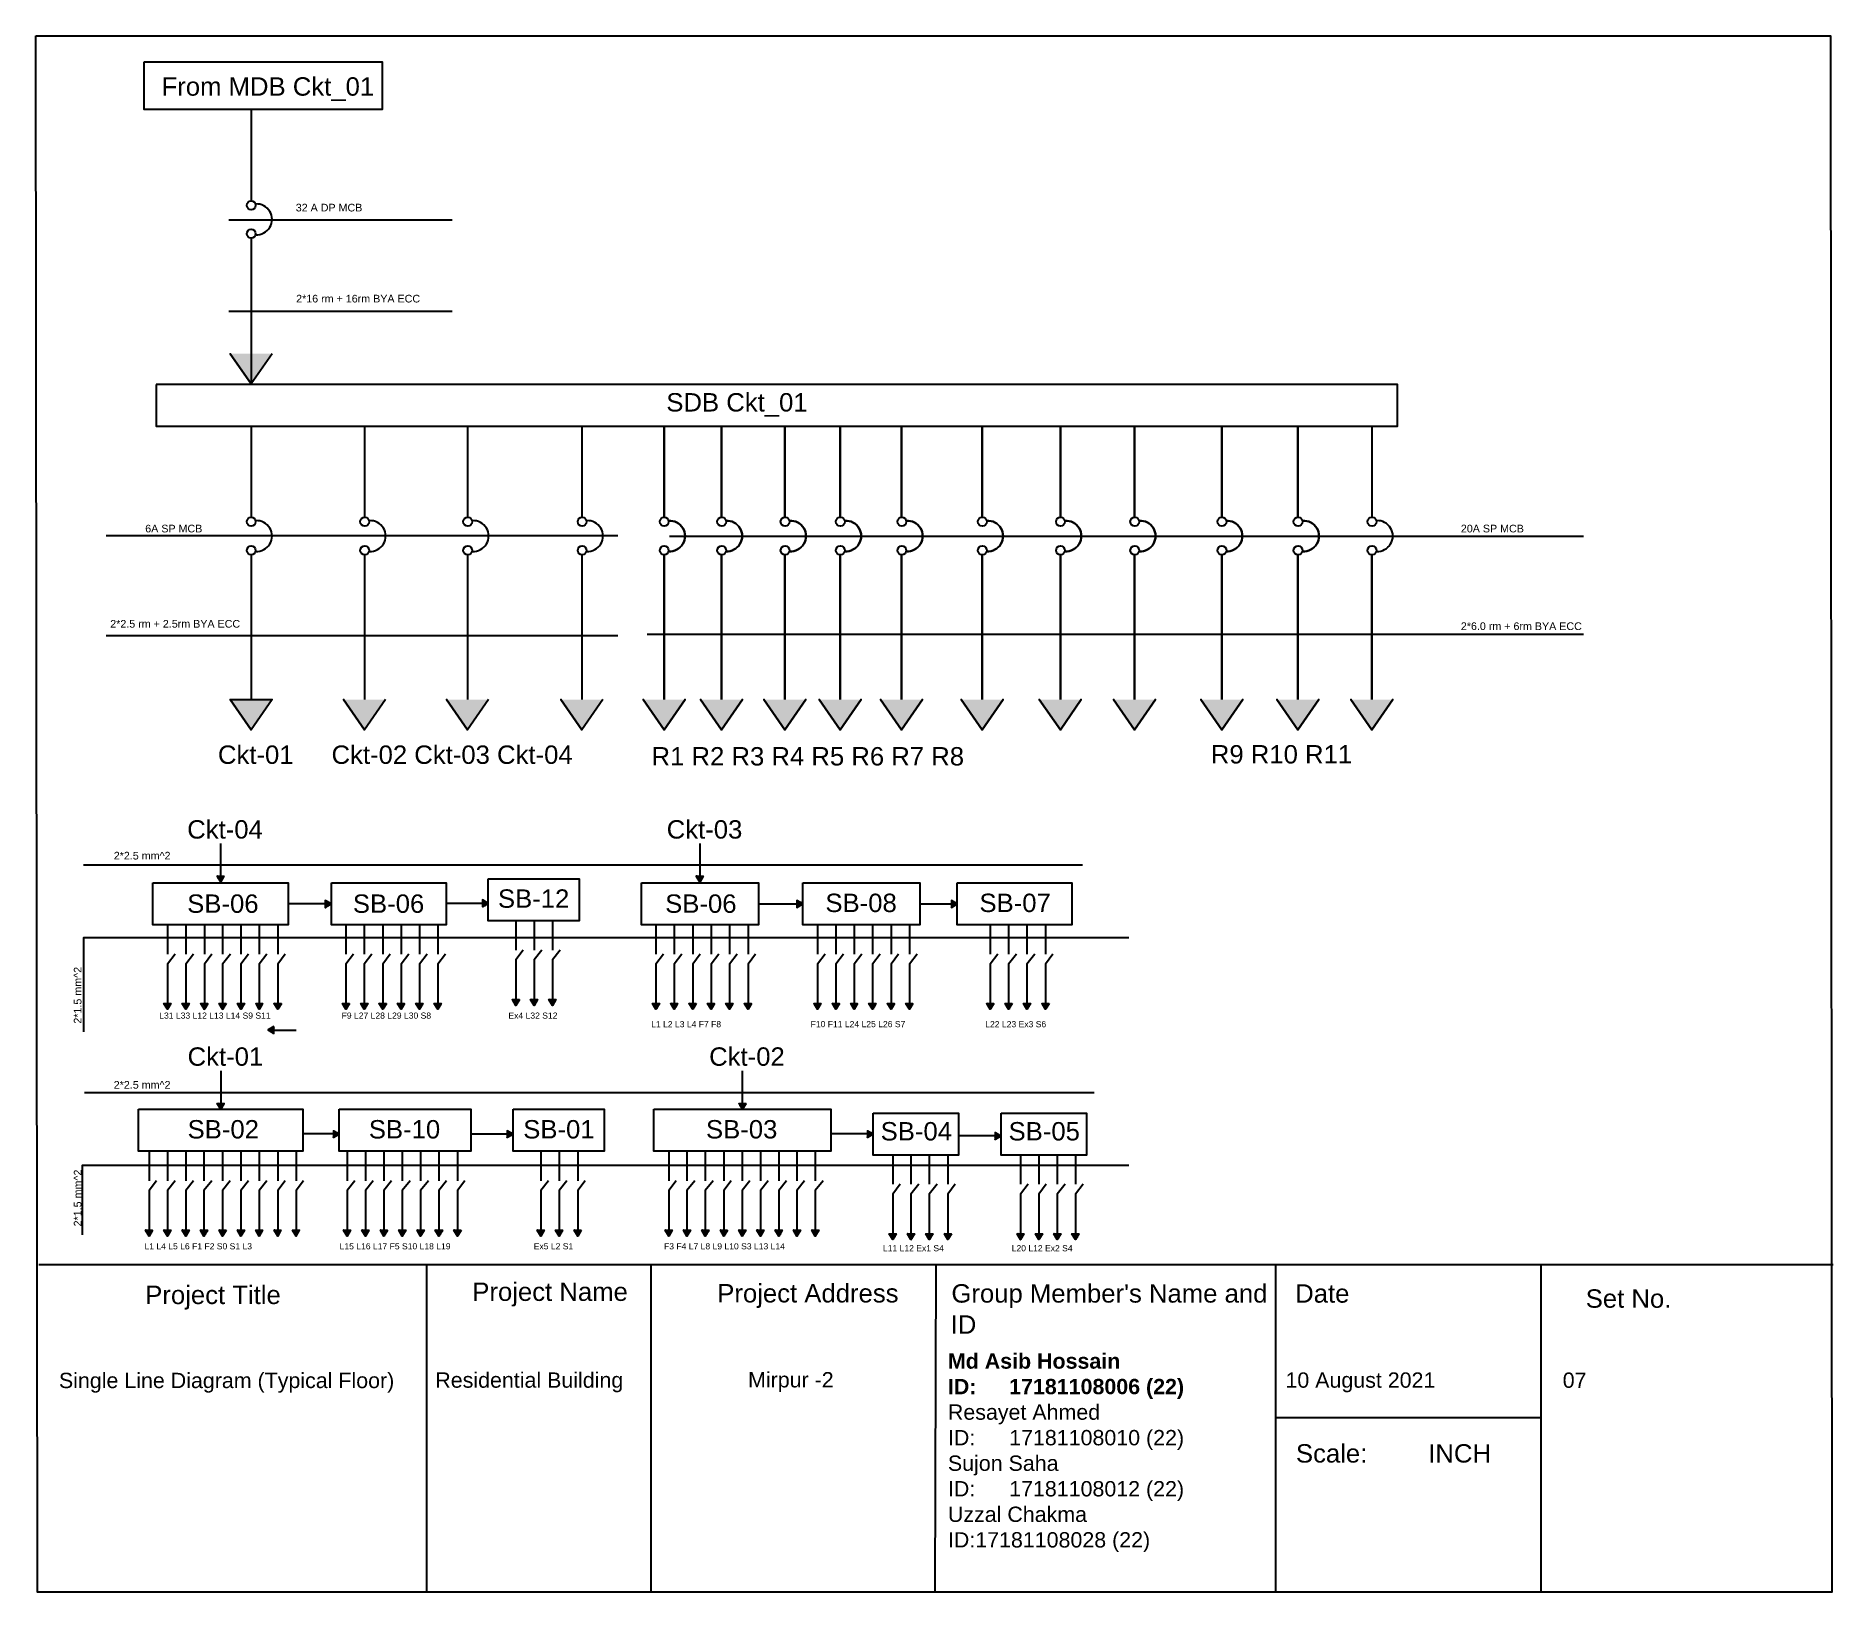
# Model space of a CAD drawing. Header units: inches. Extents: x 603 to 2949, y 241 to 2272.
import ezdxf

# ---------------------------------------------------------------- set-up
doc = ezdxf.new("R2010")
doc.units = ezdxf.units.IN
doc.header["$MEASUREMENT"] = 0
doc.layers.add('PDF_0', color=7, linetype='Continuous')
doc.layers.add('PDF_Text', color=7, linetype='Continuous')
doc.layers.add('PDF_conduit', color=40, linetype='Continuous', true_color=0xffbf00)
doc.layers.add('PDF_Layer1', color=100, linetype='Continuous', true_color=0x00ff3f)
doc.styles.add('PDF Arial', font='arial.ttf')

msp = doc.modelspace()

# ---------------------------------------------------------------- texts
at = {"layer": 'PDF_Text', "color": 100, "true_color": 0x00ff3f, "char_height": 24, "attachment_point": 7, "style": 'PDF Arial'}
for s, insert in [('From MDB Ckt_01', (767, 2187.2)), ('SDB Ckt_01', (1426, 1775))]:
    msp.add_mtext(s, dxfattribs=dict(at, insert=insert))
at = {"layer": 'PDF_Text', "attachment_point": 7, "style": 'PDF Arial'}
for s, insert, char_height in [('32 A DP MCB', (942.2, 2042.9), 10), ('2*16 rm + 16rm BYA ECC', (942.7, 1924.1), 10), ('6A SP MCB', (745.7, 1624), 10), ('20A SP MCB', (2463.3, 1624), 10), ('2*2.5 rm + 2.5rm BYA ECC', (700, 1499.7), 10), ('2*6.0 rm + 6rm BYA ECC', (2463.3, 1496.6), 10), ('Ckt-01', (840.6, 1321.7), 24), ('Ckt-02 Ckt-03 Ckt-04', (988.9, 1321.7), 24), ('R1 R2 R3 R4 R5 R6 R7 R8', (1406.7, 1319.6), 24), ('R9 R10 R11', (2136.9, 1322.2), 24), ('Ckt-04', (800.5, 1224.2), 24), ('Ckt-03', (1426.5, 1224.2), 24), ('2*2.5 mm^ 2', (704.6, 1197.1), 10), ('SB-06', (800.5, 1127.3), 24), ('SB-06', (1016.8, 1127.3), 24), ('SB-12', (1206.2, 1133.9), 24), ('SB-06', (1424.5, 1127.3), 24), ('SB-08', (1633.7, 1128.3), 24), ('SB-07', (1834.8, 1128.3), 24), ('L31 L33 L12 L13 L14 S9 S11', (764, 989.4), 8), ('F9 L27 L28 L29 L30 S8', (1002.1, 989.4), 8), ('Ex4 L32 S12', (1219.9, 989.4), 8), ('L1 L2 L3 L4 F7 F8', (1406.2, 978.2), 8), ('F10 F11 L24 L25 L26 S7', (1614.4, 978.3), 8), ('L22 L23 Ex3 S6', (1842.4, 978.2), 8), ('Ckt-01', (801, 927.7), 24), ('Ckt-02', (1481.9, 927.7), 24), ('2*2.5 mm^ 2', (704.6, 898), 10), ('SB-02', (801, 832.8), 24), ('SB-10', (1037.6, 832.8), 24), ('SB-01', (1239.2, 832.8), 24), ('SB-03', (1477.8, 832.8), 24), ('SB-04', (1705.8, 830.2), 24), ('SB-05', (1872.8, 830.2), 24), ('L1 L4 L5 L6 F1 F2 S0 S1 L3', (744.7, 688.3), 8), ('L15 L16 L17 F5 S10 L18 L19', (999.5, 688.3), 8), ('Ex5 L2 S1', (1252.9, 688.3), 8), ('F3 F4 L7 L8 L9 L10 S3 L13 L14', (1423, 688.3), 8), ('L11 L12 Ex1 S4', (1708.8, 685.8), 8), ('L20 L12 Ex2 S4', (1876.9, 685.8), 8), ('Project Title', (745.7, 609.8), 24), ('Project Name', (1172.7, 613.9), 24), ('Project Address', (1492.5, 611.9), 24), ("Group Member's Name and", (1798.2, 611.7), 24), ('Date', (2247, 618.5), 24), ('Set No.', (2626.3, 611.9), 24), ('ID', (1797.2, 578.3), 24), ('Single Line Diagram (Typical Floor)', (633, 501.3), 20), ('Residential Building', (1124.4, 501.8), 20), ('Mirpur -2', (1532.7, 502.2), 20), ('10 August 2021', (2234.3, 501.8), 20), ('07', (2596.3, 507.4), 20), ('Scale:', (2248, 409.8), 24), ('INCH', (2420.7, 409.8), 24)]:
    msp.add_mtext(s, dxfattribs=dict(at, insert=insert, char_height=char_height))
at = {"layer": 'PDF_Text', "char_height": 10, "attachment_point": 7, "rotation": 90, "style": 'PDF Arial'}
for insert in [(662.6, 983), (662.6, 718.4)]:
    msp.add_mtext('2*1.5 mm^ 2', dxfattribs=dict(at, insert=insert))
at = {"layer": 'PDF_Text', "insert": (1793.6, 293.3), "char_height": 20, "width": 321.649, "attachment_point": 7, "style": 'PDF Arial'}
msp.add_mtext('{\\fArial|b1|i0|c0|p34;Md Asib Hossain\\PID:^I17181108006 (22)}\\PResayet Ahmed\\PID:^I17181108010 (22)\\PSujon Saha\\PID:^I17181108012 (22)\\PUzzal Chakma\\PID:17181108028 (22)', dxfattribs=at)

# ---------------------------------------------------------------- hatches: boundary and pattern name
at = {"layer": 'PDF_Layer1', "transparency": 33554559}
for points in [[(1450.4, 1405.9), (1395.6, 1405.9), (1423, 1366.3)], [(1525.6, 1405.9), (1470.7, 1405.9), (1498.1, 1366.3)], [(1608.3, 1405.9), (1553.5, 1405.9), (1580.9, 1366.3)], [(1680.4, 1405.9), (1625.6, 1405.9), (1653, 1366.3)], [(1760.6, 1405.9), (1705.8, 1405.9), (1733.2, 1366.3)], [(1865.7, 1405.9), (1810.9, 1405.9), (1838.3, 1366.3)], [(1967.8, 1405.9), (1912.9, 1405.9), (1940.4, 1366.3)], [(2064.8, 1405.9), (2009.9, 1405.9), (2037.3, 1366.3)], [(2178.5, 1405.9), (2123.7, 1405.9), (2151.1, 1366.3)], [(2278, 1405.9), (2223.2, 1405.9), (2250.6, 1366.3)], [(2374.5, 1405.9), (2319.6, 1405.9), (2347.1, 1366.3)]]:
    msp.add_hatch(color=256, dxfattribs=at).paths.add_polyline_path(points)

# ---------------------------------------------------------------- linework, layer by layer
at = {"layer": 'PDF_0', "lineweight": 25}
msp.add_lwpolyline([(603, 2272.1), (2945.7, 2272.1), (2947.7, 241.2), (605, 241.2)], close=True, dxfattribs=at)
for points in [[(606.6, 668.7), (2949.2, 668.7)], [(1112.8, 668.7), (1112.8, 241.2)], [(1405.7, 668.7), (1405.7, 241.2)], [(1777.9, 668.7), (1776.4, 241.2)], [(2221.1, 668.7), (2221.1, 241.2)], [(2567.9, 668.7), (2567.9, 241.2)], [(2567.9, 468.6), (2221.1, 468.6)]]:
    msp.add_lwpolyline(points, dxfattribs=at)
at = {"layer": 'PDF_conduit', "lineweight": 25}
for points in [[(854.8, 2031.9), (1146.3, 2031.9)], [(854.8, 1913.1), (1146.3, 1913.1)], [(1362.6, 1619.6), (694.9, 1619.6)], [(1430.1, 1619.1), (2623.3, 1619.1)], [(1362.6, 1489.2), (694.9, 1489.2)], [(1401.2, 1491.2), (2623.3, 1491.2)], [(841.1, 1172.8), (844.2, 1175.4), (841.1, 1172.3), (844.2, 1175.4), (844.2, 1204.3), (844.2, 1218)], [(1469.7, 1218), (1469.7, 1204.3), (1469.7, 1175.4), (1467.2, 1172.3), (1470.2, 1175.4), (1467.2, 1172.3), (1470.7, 1175.4), (1467.2, 1172.3)], [(665, 1190.1), (1469.7, 1190.1), (1969.3, 1190.1)], [(840.1, 1175.4), (839.6, 1174.9), (840.1, 1175.4), (839.6, 1175.4), (844.2, 1167.8), (844.2, 1168.3)], [(840.1, 1174.9), (840.6, 1175.4), (840.1, 1174.9), (840.6, 1175.4)], [(840.1, 1173.9), (841.6, 1175.4)], [(842.7, 1175.4), (840.6, 1173.4), (842.7, 1175.4), (840.6, 1173.9), (842.2, 1175.4), (840.6, 1173.9), (842.2, 1175.4)], [(840.6, 1173.4), (843.2, 1175.4), (840.6, 1173.4)], [(843.2, 1175.4), (841.1, 1172.8), (843.7, 1175.4), (841.1, 1172.8), (843.7, 1175.4)], [(841.1, 1172.3), (844.7, 1175.4), (841.6, 1172.3), (844.7, 1175.4)], [(841.6, 1171.3), (845.7, 1175.4)], [(846.7, 1175.4), (842.2, 1170.8), (846.7, 1175.4), (842.2, 1171.3), (846.2, 1175.4), (842.2, 1171.3), (846.2, 1175.4)], [(842.2, 1170.8), (847.2, 1175.4), (842.2, 1170.8)], [(847.2, 1175.4), (842.7, 1170.3), (847.7, 1175.4), (842.7, 1170.3), (847.7, 1175.4)], [(842.7, 1170.3), (848.2, 1175.4), (842.7, 1169.8), (848.2, 1175.4), (842.7, 1169.8)], [(843.2, 1169.8), (848.2, 1174.9)], [(847.7, 1174.4), (843.2, 1169.3), (847.7, 1173.9)], [(847.2, 1173.9), (843.2, 1169.3), (847.2, 1173.4)], [(844.2, 1167.8), (848.8, 1175.4)], [(1465.6, 1174.9), (1466.7, 1175.4), (1465.6, 1174.9), (1466.1, 1175.4), (1465.6, 1174.9), (1465.6, 1175.4), (1465.1, 1175.4), (1469.7, 1167.8), (1470.2, 1168.3)], [(1466.7, 1175.4), (1465.6, 1174.4), (1467.2, 1175.4), (1466.1, 1174.4), (1467.2, 1175.4)], [(1466.1, 1173.9), (1468.2, 1175.4), (1466.1, 1173.9), (1467.7, 1175.4), (1466.1, 1173.9), (1467.7, 1175.4)], [(1466.1, 1173.4), (1468.2, 1175.4)], [(1466.7, 1173.4), (1468.7, 1175.4), (1466.7, 1173.4), (1468.7, 1175.4)], [(1467.2, 1172.8), (1469.7, 1175.4), (1466.7, 1172.8), (1469.2, 1175.4), (1466.7, 1172.8), (1469.2, 1175.4)], [(1470.7, 1175.4), (1467.2, 1171.8), (1471.2, 1175.4), (1467.7, 1171.8), (1471.2, 1175.4)], [(1467.7, 1171.3), (1472.2, 1175.4), (1467.7, 1171.3), (1471.7, 1175.4), (1467.7, 1171.3), (1471.7, 1175.4)], [(1467.7, 1170.8), (1472.2, 1175.4)], [(1468.2, 1170.8), (1472.7, 1175.4), (1468.2, 1170.8), (1472.7, 1175.4)], [(1468.2, 1170.3), (1473.8, 1175.4), (1468.2, 1170.3), (1473.3, 1175.4), (1468.2, 1170.3), (1473.3, 1175.4)], [(1473.8, 1174.9), (1468.7, 1169.8), (1474.3, 1175.4), (1468.7, 1169.8), (1474.3, 1175.4), (1469.7, 1167.8)], [(1473.8, 1174.4), (1468.7, 1169.3), (1473.3, 1173.9), (1468.7, 1169.3)], [(1472.7, 1173.4), (1469.2, 1169.3), (1472.7, 1172.8)], [(843.2, 1169.3), (846.7, 1172.8)], [(843.2, 1168.8), (846.7, 1172.3)], [(846.2, 1171.8), (843.7, 1168.8), (846.2, 1171.3)], [(843.7, 1168.8), (845.7, 1170.8), (843.7, 1168.8)], [(845.2, 1170.3), (843.7, 1168.3), (845.2, 1169.8)], [(844.7, 1169.3), (843.7, 1168.3), (844.7, 1168.8)], [(1472.2, 1172.3), (1469.2, 1168.8), (1472.2, 1171.8)], [(1471.7, 1171.3), (1469.2, 1168.8), (1471.7, 1170.8)], [(1469.2, 1168.8), (1471.2, 1170.8)], [(1469.2, 1168.3), (1471.2, 1170.3)], [(1470.7, 1169.8), (1469.7, 1168.3), (1470.7, 1169.3)], [(1469.7, 1168.3), (1470.2, 1168.8)], [(983.8, 1136.8), (980.8, 1139.3), (951.8, 1139.3), (933.5, 1139.3)], [(988.9, 1139.3), (980.8, 1143.9), (986.9, 1138.3), (981.3, 1143.9)], [(986.3, 1137.8), (980.8, 1143.4), (986.3, 1137.8)], [(986.3, 1138.3), (980.8, 1143.4)], [(980.8, 1142.9), (986.3, 1137.8), (980.8, 1142.9), (985.8, 1137.8), (980.8, 1142.4), (985.8, 1137.8), (980.8, 1142.4)], [(985.3, 1137.3), (980.8, 1141.9), (985.3, 1137.3), (980.8, 1141.9)], [(980.8, 1140.9), (984.8, 1137.3), (980.8, 1141.4), (985.3, 1137.3), (980.8, 1141.4)], [(984.8, 1136.8), (980.8, 1140.9), (984.8, 1136.8)], [(984.3, 1136.8), (980.8, 1140.4), (984.3, 1136.8), (980.8, 1139.8), (984.3, 1136.8), (980.8, 1139.8)], [(988.4, 1139.3), (987.9, 1139.8), (988.4, 1139.3), (988.9, 1139.3), (980.8, 1134.8), (981.3, 1134.8), (980.8, 1135.3), (981.3, 1134.8)], [(980.8, 1138.8), (983.8, 1136.3), (980.8, 1139.3), (983.8, 1136.3)], [(983.3, 1136.3), (980.8, 1138.8), (983.3, 1136.3), (980.8, 1138.3), (983.3, 1136.3), (980.8, 1138.3)], [(982.8, 1135.8), (980.8, 1137.8), (982.8, 1135.8), (980.8, 1137.8)], [(982.3, 1135.8), (980.8, 1137.3), (982.8, 1135.8), (980.8, 1137.3)], [(982.3, 1135.3), (980.8, 1136.8), (982.3, 1135.8), (980.8, 1136.8)], [(981.8, 1135.3), (980.8, 1136.3), (981.8, 1135.3), (980.8, 1135.8), (981.8, 1135.3), (980.8, 1135.8)], [(981.3, 1135.3), (980.8, 1135.3)], [(981.8, 1143.4), (986.9, 1138.3), (982.3, 1143.4)], [(986.9, 1138.3), (982.3, 1142.9)], [(982.8, 1142.9), (987.4, 1138.3), (983.3, 1142.4)], [(983.8, 1142.4), (987.4, 1138.8), (984.3, 1141.9)], [(984.8, 1141.9), (987.9, 1138.8), (984.8, 1141.4)], [(985.3, 1141.4), (987.9, 1138.8), (985.8, 1140.9)], [(987.9, 1138.8), (986.3, 1140.9)], [(986.9, 1140.4), (988.4, 1139.3), (987.4, 1140.4)], [(1188.9, 1136.8), (1185.9, 1139.8), (1188.9, 1136.8), (1185.9, 1139.8), (1156.9, 1139.8), (1138.2, 1139.8)], [(1193.5, 1139.8), (1185.9, 1144.4), (1191.5, 1138.8), (1186.4, 1143.9)], [(1191.5, 1138.3), (1185.9, 1143.9), (1191.5, 1138.3), (1185.9, 1143.9)], [(1185.9, 1142.9), (1191, 1138.3), (1185.9, 1143.4), (1191, 1138.3), (1185.9, 1143.4)], [(1191, 1137.8), (1185.9, 1142.9), (1190.5, 1137.8), (1185.9, 1142.4), (1190.5, 1137.8), (1185.9, 1142.4)], [(1189.9, 1137.8), (1185.9, 1141.9), (1189.9, 1137.8), (1185.9, 1141.9)], [(1185.9, 1141.4), (1189.9, 1137.3), (1185.9, 1141.4), (1189.4, 1137.3), (1185.9, 1140.9), (1189.4, 1137.3), (1185.9, 1140.9)], [(1188.9, 1137.3), (1185.9, 1140.4), (1188.9, 1137.3)], [(1193, 1139.8), (1193.5, 1139.8), (1185.9, 1135.3)], [(1185.9, 1138.8), (1188.4, 1136.8), (1185.9, 1139.3), (1188.4, 1136.8), (1185.9, 1139.3)], [(1187.9, 1136.3), (1185.9, 1138.8), (1187.9, 1136.3), (1185.9, 1138.3), (1187.9, 1136.3), (1185.9, 1138.3)], [(1187.4, 1136.3), (1185.9, 1137.8), (1187.4, 1136.3), (1185.9, 1137.8)], [(1185.9, 1137.3), (1187.4, 1135.8), (1185.9, 1137.3), (1186.9, 1135.8), (1185.9, 1136.8), (1186.9, 1135.8), (1185.9, 1136.8)], [(1186.4, 1135.8), (1185.9, 1136.3), (1186.4, 1135.8)], [(1186.4, 1135.3), (1185.9, 1135.8), (1186.4, 1135.3), (1185.9, 1135.8)], [(1185.9, 1135.3), (1185.9, 1135.3)], [(1186.9, 1143.9), (1192, 1138.8), (1187.4, 1143.4)], [(1187.9, 1143.4), (1192, 1138.8), (1188.4, 1142.9)], [(1188.4, 1142.4), (1192.5, 1138.8), (1188.9, 1142.4)], [(1189.4, 1141.9), (1192.5, 1139.3), (1189.9, 1141.9)], [(1192.5, 1139.3), (1190.5, 1141.4)], [(1191, 1141.4), (1193, 1139.3), (1191, 1140.9)], [(1191.5, 1140.9), (1193, 1139.3), (1192, 1140.4)], [(1193.5, 1139.3), (1192.5, 1140.4)], [(1546.4, 1139.3), (1548.9, 1139.3), (1567.7, 1139.3), (1596.6, 1139.3), (1599.7, 1136.8), (1596.6, 1139.8), (1599.7, 1136.8), (1596.6, 1139.8)], [(1597.1, 1134.8), (1596.6, 1135.3), (1596.6, 1134.8), (1604.2, 1139.3), (1596.6, 1143.9)], [(1596.6, 1143.4), (1602.2, 1138.3), (1596.6, 1143.9), (1602.2, 1138.3)], [(1601.7, 1137.8), (1596.6, 1143.4), (1602.2, 1137.8)], [(1596.6, 1142.4), (1601.7, 1137.8), (1596.6, 1142.9), (1601.7, 1137.8), (1596.6, 1142.9)], [(1601.2, 1137.8), (1596.6, 1142.4), (1601.2, 1137.8)], [(1600.7, 1137.3), (1596.6, 1141.9), (1601.2, 1137.3), (1596.6, 1141.9)], [(1596.6, 1140.9), (1600.7, 1137.3), (1596.6, 1141.4), (1600.7, 1137.3), (1596.6, 1141.4)], [(1599.2, 1136.3), (1596.6, 1139.3), (1599.7, 1136.3)], [(1596.6, 1138.3), (1599.2, 1136.3), (1596.6, 1138.8), (1599.2, 1136.3), (1596.6, 1138.8)], [(1598.7, 1136.3), (1596.6, 1138.3), (1598.7, 1136.3)], [(1598.2, 1135.8), (1596.6, 1137.8), (1598.7, 1135.8), (1596.6, 1137.8)], [(1596.6, 1136.8), (1598.2, 1135.8), (1596.6, 1137.3), (1598.2, 1135.8), (1596.6, 1137.3)], [(1597.6, 1135.3), (1596.6, 1136.3), (1597.6, 1135.3), (1596.6, 1136.8), (1597.6, 1135.8)], [(1596.6, 1135.3), (1597.1, 1135.3), (1596.6, 1135.8), (1597.1, 1135.3), (1596.6, 1135.8)], [(1597.1, 1143.4), (1602.7, 1138.3), (1597.6, 1143.4)], [(1598.2, 1142.9), (1602.7, 1138.3), (1598.7, 1142.9)], [(1602.7, 1138.3), (1599.2, 1142.4), (1603.2, 1138.8), (1599.7, 1141.9)], [(1600.2, 1141.9), (1603.2, 1138.8), (1600.7, 1141.4)], [(1603.2, 1138.8), (1601.2, 1141.4)], [(1601.7, 1140.9), (1603.7, 1138.8), (1602.2, 1140.9)], [(1602.2, 1140.4), (1603.7, 1139.3), (1602.7, 1140.4)], [(1603.2, 1139.8), (1604.2, 1139.3), (1603.7, 1139.8)], [(1757.1, 1139.3), (1769.3, 1139.3), (1798.2, 1139.3), (1801.2, 1136.8), (1798.2, 1139.8), (1801.2, 1136.8)], [(1798.7, 1134.8), (1798.2, 1135.3), (1798.2, 1134.8), (1805.8, 1139.3), (1798.2, 1143.9)], [(1798.2, 1143.4), (1803.8, 1138.3), (1798.2, 1143.9), (1803.8, 1138.3)], [(1803.3, 1137.8), (1798.2, 1143.4), (1803.8, 1137.8)], [(1798.2, 1142.4), (1803.3, 1137.8), (1798.2, 1142.9), (1803.3, 1137.8), (1798.2, 1142.9)], [(1802.8, 1137.8), (1798.2, 1142.4), (1802.8, 1137.8)], [(1802.3, 1137.3), (1798.2, 1141.9), (1802.8, 1137.3), (1798.2, 1141.9)], [(1798.2, 1140.9), (1802.3, 1137.3), (1798.2, 1141.4), (1802.3, 1137.3), (1798.2, 1141.4)], [(1798.2, 1139.8), (1801.8, 1136.8), (1798.2, 1140.4), (1801.8, 1136.8), (1798.2, 1140.9), (1801.8, 1136.8)], [(1800.7, 1136.3), (1798.2, 1139.3), (1801.2, 1136.3)], [(1798.2, 1138.3), (1800.7, 1136.3), (1798.2, 1138.8), (1800.7, 1136.3), (1798.2, 1138.8)], [(1800.2, 1136.3), (1798.2, 1138.3), (1800.2, 1136.3)], [(1799.7, 1135.8), (1798.2, 1137.8), (1800.2, 1135.8), (1798.2, 1137.8)], [(1798.2, 1136.8), (1799.7, 1135.8), (1798.2, 1137.3), (1799.7, 1135.8), (1798.2, 1137.3)], [(1799.2, 1135.3), (1798.2, 1136.3), (1799.2, 1135.3), (1798.2, 1136.8), (1799.2, 1135.8)], [(1798.2, 1135.3), (1798.7, 1135.3), (1798.2, 1135.8), (1798.7, 1135.3), (1798.2, 1135.8)], [(1798.7, 1143.4), (1804.3, 1138.3), (1799.2, 1143.4)], [(1799.7, 1142.9), (1804.3, 1138.3), (1800.2, 1142.9)], [(1804.3, 1138.3), (1800.7, 1142.4), (1804.8, 1138.8), (1801.2, 1141.9)], [(1801.8, 1141.9), (1804.8, 1138.8), (1802.3, 1141.4)], [(1802.8, 1141.4), (1805.3, 1138.8), (1803.3, 1140.9)], [(1805.3, 1138.8), (1803.8, 1140.9)], [(1803.8, 1140.4), (1805.3, 1139.3), (1804.3, 1140.4)], [(1804.8, 1139.8), (1805.8, 1139.3), (1805.3, 1139.8)], [(2029.7, 1095.2), (706.1, 1095.2), (665, 1095.2), (665, 972.3)], [(913.7, 979.4), (906.1, 974.8), (906.1, 974.3)], [(913.7, 970.8), (908.2, 975.9), (913.7, 970.3), (908.2, 975.9), (913.7, 970.3), (906.1, 974.8)], [(907.1, 973.8), (906.1, 974.8), (906.6, 974.3)], [(908.7, 972.8), (906.6, 974.8), (908.7, 973.3)], [(908.2, 973.3), (906.6, 974.8), (907.6, 973.8)], [(911.2, 971.8), (907.1, 975.3), (910.7, 971.8)], [(910.2, 972.3), (907.1, 975.3), (909.7, 972.3)], [(907.1, 975.3), (909.2, 972.8)], [(907.6, 975.9), (912.7, 970.8)], [(912.2, 970.8), (907.6, 975.3), (911.7, 971.3), (907.6, 975.3)], [(908.2, 975.9), (913.2, 970.3)], [(909.2, 976.4), (913.7, 971.3), (908.7, 976.4), (913.7, 971.3)], [(908.7, 976.4), (913.7, 970.8), (908.7, 975.9)], [(913.7, 972.3), (909.2, 976.4), (913.7, 971.8), (909.2, 976.4), (913.7, 971.8)], [(909.7, 976.9), (913.7, 972.3), (909.7, 976.9), (913.7, 972.8), (909.7, 976.9), (913.7, 972.8)], [(910.7, 977.4), (913.7, 973.8), (910.2, 977.4)], [(913.7, 973.8), (910.2, 976.9), (913.7, 973.3), (910.2, 976.9)], [(913.7, 974.8), (910.7, 977.4), (913.7, 974.3), (910.7, 977.4), (913.7, 974.3), (942.7, 974.3)], [(911.7, 977.9), (913.7, 975.3), (911.2, 977.9), (913.7, 975.3)], [(911.2, 977.4), (913.7, 974.8), (911.2, 977.4)], [(913.7, 976.4), (911.7, 977.9), (913.7, 975.9), (911.7, 977.9), (913.7, 975.9)], [(913.7, 977.9), (912.7, 978.4), (913.7, 977.4), (912.7, 978.4), (913.7, 976.9), (912.2, 978.4), (913.7, 976.9)], [(912.2, 978.4), (913.7, 976.4), (912.2, 978.4)], [(913.2, 978.9), (913.7, 977.9), (912.7, 978.9)], [(913.7, 978.4), (913.2, 978.9), (913.7, 978.4), (913.2, 978.9), (913.7, 978.9)], [(844.2, 921.5), (844.2, 907.8), (844.2, 878.9), (841.6, 875.8), (844.7, 878.9), (841.6, 875.8), (844.7, 878.9)], [(1525, 878.9), (1522.5, 875.8), (1525.6, 878.9), (1522.5, 875.8), (1525.6, 878.9), (1525.6, 907.8), (1525.6, 921.5)], [(666.5, 893.1), (1525.6, 893.1), (1984.5, 893.1)], [(844.7, 871.8), (844.2, 871.3), (839.6, 878.9), (840.1, 878.9), (839.6, 878.4)], [(840.1, 878.9), (840.1, 878.4), (840.6, 878.9), (840.1, 878.4), (840.6, 878.9)], [(841.6, 878.9), (840.6, 877.4), (841.6, 878.9), (840.1, 877.9), (841.1, 878.9), (840.1, 877.9), (841.1, 878.9)], [(840.6, 877.4), (842.2, 878.9), (840.6, 877.4), (842.2, 878.9)], [(840.6, 876.8), (842.7, 878.9), (840.6, 876.8)], [(842.7, 878.9), (841.1, 876.8), (843.2, 878.9), (841.1, 876.3), (843.2, 878.9)], [(841.1, 876.3), (843.7, 878.9), (841.1, 876.3), (844.2, 878.9), (841.1, 875.8)], [(845.7, 878.9), (842.2, 874.8), (845.7, 878.9), (841.6, 875.3), (845.2, 878.9), (841.6, 875.3), (845.2, 878.9)], [(842.2, 874.8), (846.2, 878.9), (842.2, 874.8), (846.2, 878.9)], [(842.2, 874.3), (846.7, 878.9), (842.2, 874.3)], [(846.7, 878.9), (842.7, 874.3), (847.2, 878.9), (842.7, 873.8), (847.2, 878.9)], [(842.7, 873.8), (847.7, 878.9), (842.7, 873.8), (848.2, 878.9), (842.7, 873.3)], [(848.2, 878.9), (843.2, 873.3), (848.8, 878.9), (843.2, 873.3)], [(848.8, 878.4), (843.2, 872.8), (848.2, 878.4)], [(848.2, 877.9), (843.2, 872.8), (847.7, 877.4)], [(843.2, 872.8), (847.7, 876.8)], [(847.2, 876.3), (843.7, 872.3), (847.2, 875.8)], [(846.7, 875.8), (843.7, 872.3), (846.7, 875.3)], [(843.7, 872.3), (846.2, 874.8)], [(846.2, 874.3), (843.7, 871.8), (845.7, 873.8)], [(843.7, 871.8), (845.7, 873.3)], [(844.2, 871.3), (848.8, 878.9)], [(844.2, 871.8), (845.2, 872.8), (844.2, 871.3), (844.7, 872.3)], [(1521.5, 878.9), (1521, 878.4), (1521.5, 878.9), (1521, 878.4), (1521, 878.9), (1525.6, 871.3), (1530.1, 878.9)], [(1521, 878.4), (1522, 878.9), (1521.5, 877.9), (1522, 878.9)], [(1521.5, 877.9), (1522.5, 878.9), (1521.5, 877.9)], [(1522.5, 878.9), (1521.5, 877.4), (1523, 878.9), (1521.5, 877.4), (1523, 878.9)], [(1522, 877.4), (1523.5, 878.9), (1522, 876.8), (1524, 878.9), (1522, 876.8), (1524, 878.9)], [(1522, 876.3), (1524.5, 878.9), (1522, 876.3), (1524.5, 878.9)], [(1522.5, 876.3), (1525, 878.9), (1522.5, 876.3)], [(1522.5, 875.8), (1526.1, 878.9), (1523, 875.3), (1526.1, 878.9)], [(1523, 875.3), (1526.6, 878.9), (1523, 875.3)], [(1526.6, 878.9), (1523, 874.8), (1527.1, 878.9), (1523, 874.8), (1527.1, 878.9)], [(1523.5, 874.8), (1527.6, 878.9), (1523.5, 874.3), (1528.1, 878.9), (1523.5, 874.3), (1528.1, 878.9)], [(1523.5, 873.8), (1528.6, 878.9), (1523.5, 873.8), (1528.6, 878.9)], [(1524, 873.8), (1529.1, 878.9), (1524, 873.8)], [(1529.1, 878.9), (1524, 873.3), (1529.6, 878.9), (1524, 873.3), (1529.6, 878.9)], [(1524, 872.8), (1529.6, 878.4), (1524.5, 872.8), (1529.1, 877.9)], [(1529.1, 877.4), (1524.5, 872.8), (1528.6, 876.8)], [(1528.6, 876.3), (1524.5, 872.3), (1528.1, 875.8), (1524.5, 872.3), (1527.6, 875.3)], [(1525, 872.3), (1527.6, 874.8)], [(1527.1, 874.3), (1525, 871.8), (1527.1, 873.8)], [(1526.6, 873.3), (1525, 871.8), (1526.6, 872.8)], [(1526.1, 872.8), (1525, 871.3), (1526.1, 872.3)], [(1525, 871.3), (1525.6, 871.8)], [(991.4, 839.8), (995, 836.2), (991.4, 839.8), (994.5, 836.2), (991.4, 839.3), (994.5, 836.2), (991.4, 839.3), (962.5, 839.3), (951.3, 839.3)], [(991.9, 843.3), (997, 837.7), (991.4, 843.3), (997, 837.7), (991.4, 843.3), (999, 838.8)], [(996.5, 837.2), (991.4, 842.8), (996.5, 837.7), (991.4, 842.8)], [(991.4, 842.3), (996.5, 837.2), (991.4, 842.3), (996, 837.2), (991.4, 841.8), (996, 837.2), (991.4, 841.8)], [(995.5, 836.7), (991.4, 841.3), (995.5, 836.7), (991.4, 840.8), (995.5, 836.7), (991.4, 840.8)], [(995, 836.7), (991.4, 840.3), (995, 836.7), (991.4, 840.3)], [(998.5, 839.3), (999, 838.8), (991.4, 834.2), (991.4, 834.7)], [(994, 835.7), (991.4, 838.8), (994, 836.2), (991.4, 838.8)], [(991.4, 838.3), (994, 835.7), (991.4, 838.3), (993.5, 835.7), (991.4, 837.7), (993.5, 835.7), (991.4, 837.7)], [(992.9, 835.2), (991.4, 837.2), (992.9, 835.2), (991.4, 836.7), (992.9, 835.2), (991.4, 836.7)], [(992.4, 835.2), (991.4, 836.2), (992.4, 835.2), (991.4, 836.2)], [(991.9, 834.7), (991.4, 835.7), (991.9, 834.7), (991.4, 835.2), (991.9, 834.7), (991.4, 835.2)], [(992.4, 834.7), (991.4, 835.7)], [(992.4, 842.8), (997.5, 837.7), (992.9, 842.8)], [(992.9, 842.3), (997.5, 838.3), (993.5, 842.3)], [(997.5, 838.3), (994, 841.8)], [(994.5, 841.8), (998, 838.3), (995, 841.3)], [(995.5, 841.3), (998, 838.3), (996, 840.8)], [(998.5, 838.3), (996, 840.3)], [(996.5, 840.3), (998.5, 838.8), (997, 839.8)], [(997.5, 839.8), (998.5, 838.8), (998, 839.3)], [(1170.6, 839.3), (1189.4, 839.3), (1218.4, 839.3), (1221.9, 836.2), (1218.4, 839.8), (1221.9, 836.2), (1218.4, 839.8)], [(1224, 837.7), (1218.4, 843.3), (1224, 837.7)], [(1226, 838.8), (1218.4, 843.3)], [(1224, 837.2), (1218.4, 842.8), (1224, 837.7), (1218.4, 842.8)], [(1218.4, 841.8), (1223.5, 837.2), (1218.4, 842.3), (1223.5, 837.2), (1218.4, 842.3)], [(1222.9, 837.2), (1218.4, 841.8), (1222.9, 837.2)], [(1218.4, 840.8), (1222.9, 836.7), (1218.4, 841.3), (1222.9, 836.7)], [(1222.4, 836.7), (1218.4, 840.8), (1222.4, 836.7)], [(1221.9, 836.7), (1218.4, 840.3), (1222.4, 836.7), (1218.4, 840.3)], [(1225.5, 839.3), (1226, 838.8), (1218.4, 834.2), (1218.4, 834.7), (1218.9, 834.7), (1218.4, 834.7)], [(1221.4, 836.2), (1218.4, 839.3), (1221.4, 836.2)], [(1220.9, 835.7), (1218.4, 838.8), (1221.4, 836.2), (1218.4, 838.8)], [(1218.4, 837.7), (1220.9, 835.7), (1218.4, 838.3), (1220.9, 835.7), (1218.4, 838.3)], [(1220.4, 835.7), (1218.4, 837.7), (1220.4, 835.7)], [(1218.4, 836.7), (1220.4, 835.2), (1218.4, 837.2), (1220.4, 835.2)], [(1219.9, 835.2), (1218.4, 836.7), (1219.9, 835.2)], [(1219.4, 835.2), (1218.4, 836.2), (1219.9, 835.2), (1218.4, 836.2)], [(1218.4, 835.2), (1219.4, 834.7), (1218.4, 835.7), (1219.4, 834.7), (1218.4, 835.7)], [(1218.9, 834.7), (1218.4, 835.2), (1218.9, 834.7)], [(1219.9, 842.8), (1224.5, 837.7), (1218.9, 843.3), (1224.5, 837.7), (1219.4, 842.8)], [(1224.5, 838.3), (1220.4, 842.3)], [(1220.9, 842.3), (1225, 838.3), (1221.4, 841.8)], [(1221.9, 841.8), (1225, 838.3), (1221.9, 841.3)], [(1222.4, 841.3), (1225.5, 838.3), (1222.9, 840.8)], [(1225.5, 838.3), (1223.5, 840.3)], [(1224, 840.3), (1225.5, 838.8), (1224.5, 839.8)], [(1225, 839.8), (1226, 838.8), (1225, 839.3)], [(1688.5, 839.8), (1692.1, 836.2), (1688.5, 839.8), (1691.6, 836.2), (1688.5, 839.3), (1691.6, 836.2), (1688.5, 839.3), (1659.6, 839.3), (1640.8, 839.3)], [(1689, 843.3), (1694.1, 837.7), (1688.5, 843.3), (1694.1, 837.7), (1688.5, 843.3), (1696.1, 838.8)], [(1693.6, 837.2), (1688.5, 842.8), (1693.6, 837.7), (1688.5, 842.8)], [(1688.5, 842.3), (1693.6, 837.2), (1688.5, 842.3), (1693.1, 837.2), (1688.5, 841.8), (1693.1, 837.2), (1688.5, 841.8)], [(1692.6, 836.7), (1688.5, 841.3), (1692.6, 836.7), (1688.5, 840.8), (1692.6, 836.7), (1688.5, 840.8)], [(1692.1, 836.7), (1688.5, 840.3), (1692.1, 836.7), (1688.5, 840.3)], [(1695.6, 839.3), (1696.1, 838.8), (1688.5, 834.2), (1688.5, 834.7)], [(1691.1, 835.7), (1688.5, 838.8), (1691.1, 836.2), (1688.5, 838.8)], [(1688.5, 838.3), (1691.1, 835.7), (1688.5, 838.3), (1690.6, 835.7), (1688.5, 837.7), (1690.6, 835.7), (1688.5, 837.7)], [(1690.1, 835.2), (1688.5, 837.2), (1690.1, 835.2), (1688.5, 836.7), (1690.1, 835.2), (1688.5, 836.7)], [(1689.5, 835.2), (1688.5, 836.2), (1689.5, 835.2), (1688.5, 836.2)], [(1689, 834.7), (1688.5, 835.7), (1689, 834.7), (1688.5, 835.2), (1689, 834.7), (1688.5, 835.2)], [(1689.5, 834.7), (1688.5, 835.7)], [(1689.5, 842.8), (1694.6, 837.7), (1690.1, 842.8)], [(1694.6, 838.3), (1690.6, 842.3), (1694.6, 838.3), (1691.1, 841.8)], [(1691.6, 841.8), (1695.1, 838.3), (1692.1, 841.3)], [(1692.6, 841.3), (1695.1, 838.3), (1693.1, 840.8)], [(1695.6, 838.3), (1693.1, 840.3)], [(1693.6, 840.3), (1695.6, 838.8), (1694.1, 839.8)], [(1694.6, 839.8), (1695.6, 838.8), (1695.1, 839.3)], [(1855.1, 836.2), (1858.1, 833.7), (1855.1, 836.7), (1858.1, 833.7), (1855.1, 836.7), (1826.1, 836.7), (1807.3, 836.7)], [(1855.1, 840.3), (1860.7, 835.2), (1855.1, 840.8), (1860.7, 835.2), (1855.1, 840.8), (1862.7, 836.2)], [(1860.1, 835.2), (1855.1, 840.3), (1860.1, 834.7), (1855.1, 839.8), (1860.1, 834.7), (1855.1, 839.8)], [(1855.1, 838.8), (1859.6, 834.7), (1855.1, 839.3), (1859.6, 834.7), (1855.1, 839.3)], [(1859.6, 834.2), (1855.1, 838.8), (1859.1, 834.2), (1855.1, 838.3), (1859.1, 834.2), (1855.1, 838.3)], [(1855.1, 837.2), (1858.6, 834.2), (1855.1, 837.7), (1858.6, 834.2)], [(1858.6, 833.7), (1855.1, 837.2), (1858.6, 833.7)], [(1862.7, 836.7), (1862.7, 836.2), (1855.1, 831.7), (1855.1, 832.2), (1855.6, 832.2), (1855.1, 832.7), (1855.6, 832.2), (1855.1, 832.7)], [(1857.6, 833.7), (1855.1, 836.2), (1857.6, 833.2), (1855.1, 835.7), (1857.6, 833.2), (1855.1, 835.7)], [(1855.1, 834.7), (1857.1, 833.2), (1855.1, 835.2), (1857.1, 833.2), (1855.1, 835.2)], [(1856.6, 832.7), (1855.1, 834.7), (1856.6, 832.7), (1855.1, 834.2), (1856.6, 832.7), (1855.1, 834.2)], [(1855.1, 833.2), (1856.1, 832.7), (1855.1, 833.7), (1856.1, 832.7)], [(1856.1, 832.2), (1855.1, 833.2), (1856.1, 832.2)], [(1855.6, 840.8), (1861.2, 835.2), (1856.1, 840.3)], [(1861.2, 835.2), (1856.6, 840.3)], [(1857.1, 839.8), (1861.2, 835.7), (1857.6, 839.8)], [(1857.6, 839.3), (1861.7, 835.7), (1858.1, 839.3)], [(1858.6, 838.8), (1861.7, 835.7), (1859.1, 838.8)], [(1862.2, 835.7), (1859.6, 838.3)], [(1860.1, 838.3), (1862.2, 836.2), (1860.7, 837.7), (1862.2, 836.2), (1861.2, 837.2)], [(1861.7, 837.2), (1862.7, 836.2), (1862.2, 836.7)], [(663.9, 707.3), (663.9, 798.1), (2029.7, 798.1)]]:
    msp.add_lwpolyline(points, dxfattribs=at)
for points in [[(840.1, 1174.4), (841.1, 1175.4), (840.1, 1174.4), (841.6, 1175.4)], [(841.6, 1171.8), (845.2, 1175.4), (841.6, 1171.8), (845.7, 1175.4)], [(1600.2, 1136.8), (1596.6, 1140.4), (1600.2, 1136.8), (1596.6, 1140.9)]]:
    msp.add_lwpolyline(points, close=True, dxfattribs=at)
at = {"layer": 'PDF_Layer1', "lineweight": 25}
for points in [[(744.2, 2238.1), (1054.9, 2238.1), (1054.9, 2176.1), (744.2, 2176.1)], [(759.9, 1817.2), (759.9, 1762.8), (2380.6, 1762.8), (2380.6, 1817.2)], [(1423, 1643.5), (1423, 1762.8)], [(1498.1, 1643.5), (1498.1, 1762.8)], [(1580.9, 1643.5), (1580.9, 1762.8)], [(1653, 1643.5), (1653, 1762.8)], [(1733.2, 1643.5), (1733.2, 1762.8)], [(1838.3, 1643.5), (1838.3, 1762.8)], [(1940.4, 1643.5), (1940.4, 1762.8)], [(2037.3, 1643.5), (2037.3, 1762.8)], [(2151.1, 1643.5), (2151.1, 1762.8)], [(2250.6, 1643.5), (2250.6, 1762.8)], [(1423, 1405.9), (1423, 1594.3)], [(1498.1, 1405.9), (1498.1, 1594.3)], [(1580.9, 1405.9), (1580.9, 1594.3)], [(1653, 1405.9), (1653, 1594.3)], [(1733.2, 1405.9), (1733.2, 1594.3)], [(1838.3, 1405.9), (1838.3, 1594.3)], [(1940.4, 1405.9), (1940.4, 1594.3)], [(2037.3, 1405.9), (2037.3, 1594.3)], [(2151.1, 1405.9), (2151.1, 1594.3)], [(2250.6, 1405.9), (2250.6, 1594.3)], [(2347.1, 1405.9), (2347.1, 1594.3)], [(1423, 1366.3), (1395.6, 1405.9), (1423, 1366.3), (1450.4, 1405.9), (1423, 1366.3), (1395.6, 1405.9)], [(1498.1, 1366.3), (1470.7, 1405.9), (1498.1, 1366.3), (1525.6, 1405.9), (1498.1, 1366.3), (1470.7, 1405.9)], [(1580.9, 1366.3), (1553.5, 1405.9), (1580.9, 1366.3), (1608.3, 1405.9), (1580.9, 1366.3), (1553.5, 1405.9)], [(1653, 1366.3), (1625.6, 1405.9), (1653, 1366.3), (1680.4, 1405.9), (1653, 1366.3), (1625.6, 1405.9)], [(1733.2, 1366.3), (1705.8, 1405.9), (1733.2, 1366.3), (1760.6, 1405.9), (1733.2, 1366.3), (1705.8, 1405.9)], [(1838.3, 1366.3), (1810.9, 1405.9), (1838.3, 1366.3), (1865.7, 1405.9), (1838.3, 1366.3), (1810.9, 1405.9)], [(1940.4, 1366.3), (1912.9, 1405.9), (1940.4, 1366.3), (1967.8, 1405.9), (1940.4, 1366.3), (1912.9, 1405.9)], [(2037.3, 1366.3), (2009.9, 1405.9), (2037.3, 1366.3), (2064.8, 1405.9), (2037.3, 1366.3), (2009.9, 1405.9)], [(2151.1, 1366.3), (2123.7, 1405.9), (2151.1, 1366.3), (2178.5, 1405.9), (2151.1, 1366.3), (2123.7, 1405.9)], [(2250.6, 1366.3), (2223.2, 1405.9), (2250.6, 1366.3), (2278, 1405.9), (2250.6, 1366.3), (2223.2, 1405.9)], [(2347.1, 1366.3), (2319.6, 1405.9), (2347.1, 1366.3), (2374.5, 1405.9), (2347.1, 1366.3), (2319.6, 1405.9)], [(755.8, 1166.8), (932.5, 1166.8), (932.5, 1111.9), (755.8, 1111.9)], [(988.9, 1166.8), (1138.7, 1166.8), (1138.7, 1111.9), (988.9, 1111.9)], [(1193.5, 1171.8), (1312.3, 1171.8), (1312.3, 1117), (1193.5, 1117)], [(1393.5, 1166.8), (1546.4, 1166.8), (1546.4, 1111.9), (1393.5, 1111.9)], [(1604.2, 1166.8), (1757.1, 1166.8), (1757.1, 1111.9), (1604.2, 1111.9)], [(1805.8, 1166.8), (1955.6, 1166.8), (1955.6, 1111.9), (1805.8, 1111.9)], [(779.2, 1009.4), (774.6, 1001.7), (770.1, 1009.4)], [(803.1, 1009.4), (798.5, 1001.7), (793.9, 1009.4)], [(794.4, 1008.9), (794.4, 1009.4), (794.4, 1008.9), (794.9, 1009.4)], [(827.4, 1009.4), (822.9, 1001.7), (818.3, 1009.4)], [(851.3, 1009.4), (846.7, 1001.7), (842.2, 1009.4)], [(875.2, 1009.4), (870.6, 1001.7), (866, 1009.4)], [(890.4, 1008.9), (890.4, 1009.4), (890.4, 1008.9), (890.9, 1009.4)], [(899, 1009.4), (894.4, 1001.7), (890.4, 1009.4)], [(923.4, 1009.4), (918.8, 1001.7), (914.2, 1009.4)], [(1012.2, 1009.4), (1007.7, 1001.7), (1003.1, 1009.4)], [(1036.1, 1009.4), (1031.5, 1001.7), (1027, 1009.4)], [(1060.5, 1009.4), (1055.9, 1001.7), (1051.3, 1009.4)], [(1084.3, 1009.4), (1079.8, 1001.7), (1075.2, 1009.4)], [(1108.2, 1009.4), (1103.6, 1001.7), (1099.1, 1009.4)], [(1132.1, 1009.4), (1127.5, 1001.7), (1122.9, 1009.4)], [(1123.4, 1008.9), (1123.4, 1009.4), (1123.4, 1008.9), (1123.9, 1009.4)], [(1234.1, 1014.4), (1229.5, 1006.8), (1225, 1014.4)], [(1258, 1014.4), (1253.4, 1006.8), (1248.8, 1014.4)], [(1281.8, 1014.4), (1277.3, 1006.8), (1272.7, 1014.4)], [(1416.9, 1009.4), (1412.3, 1001.7), (1407.8, 1009.4)], [(1432.1, 1008.9), (1432.1, 1009.4), (1432.1, 1008.9), (1432.6, 1009.4)], [(1440.8, 1009.4), (1436.2, 1001.7), (1432.1, 1009.4)], [(1465.1, 1009.4), (1460.6, 1001.7), (1456, 1009.4)], [(1489, 1009.4), (1484.4, 1001.7), (1479.9, 1009.4)], [(1512.9, 1009.4), (1508.3, 1001.7), (1503.7, 1009.4)], [(1537.2, 1009.4), (1532.7, 1001.7), (1528.1, 1009.4)], [(1627.6, 1009.4), (1623.5, 1001.7), (1619, 1009.4)], [(1652, 1009.4), (1647.4, 1001.7), (1642.8, 1009.4)], [(1675.8, 1009.4), (1671.3, 1001.7), (1666.7, 1009.4)], [(1699.7, 1009.4), (1695.1, 1001.7), (1690.6, 1009.4)], [(1724.1, 1009.4), (1719.5, 1001.7), (1714.9, 1009.4)], [(1747.9, 1009.4), (1743.4, 1001.7), (1738.8, 1009.4)], [(1853.5, 1009.4), (1849, 1001.7), (1844.4, 1009.4)], [(1877.4, 1009.4), (1872.8, 1001.7), (1868.3, 1009.4)], [(1901.3, 1009.4), (1896.7, 1001.7), (1892.1, 1009.4)], [(1925.6, 1009.4), (1921.1, 1001.7), (1916.5, 1009.4)], [(737.1, 871.3), (951.3, 871.3), (951.3, 816.4), (737.1, 816.4)], [(999, 871.3), (1170.6, 871.3), (1170.6, 816.4), (999, 816.4)], [(1226, 871.3), (1344.8, 871.3), (1344.8, 816.4), (1226, 816.4)], [(1409.8, 871.3), (1640.8, 871.3), (1640.8, 816.4), (1409.8, 816.4)], [(1696.1, 866.2), (1807.3, 866.2), (1807.3, 811.3), (1696.1, 811.3)], [(1863.2, 866.2), (1974.4, 866.2), (1974.4, 811.3), (1863.2, 811.3)], [(755.3, 713.4), (750.8, 705.7), (746.2, 713.4)], [(779.2, 713.4), (774.6, 705.7), (770.1, 713.4)], [(803.1, 713.4), (798.5, 705.7), (793.9, 713.4)], [(826.9, 713.4), (822.3, 705.7), (817.8, 713.4)], [(851.3, 713.4), (846.7, 705.7), (842.2, 713.4)], [(875.2, 713.4), (870.6, 705.7), (866, 713.4)], [(867, 711.8), (868.6, 713.4), (867, 711.8), (869.1, 713.4)], [(868.6, 709.3), (872.6, 713.4), (868.6, 709.3), (873.1, 713.4)], [(899, 713.4), (894.4, 705.7), (889.9, 713.4)], [(922.9, 713.4), (918.8, 705.7), (914.2, 713.4)], [(1013.8, 713.4), (1009.2, 705.7), (1004.6, 713.4)], [(1005.1, 712.8), (1005.6, 713.4), (1005.1, 712.8), (1006.1, 713.4)], [(1037.6, 713.4), (1033.1, 705.7), (1028.5, 713.4)], [(1062, 713.4), (1057.4, 705.7), (1052.9, 713.4)], [(1085.9, 713.4), (1081.3, 705.7), (1076.7, 713.4)], [(1109.7, 713.4), (1105.2, 705.7), (1100.6, 713.4)], [(1133.6, 713.4), (1129, 705.7), (1124.4, 713.4)], [(1158, 713.4), (1153.4, 705.7), (1148.8, 713.4)], [(1266.6, 713.4), (1262, 705.7), (1257.5, 713.4)], [(1290.5, 713.4), (1285.9, 705.7), (1281.3, 713.4)], [(1314.8, 713.4), (1310.3, 705.7), (1305.7, 713.4)], [(1433.7, 713.4), (1429.1, 705.7), (1424.5, 713.4)], [(1426, 710.8), (1428.6, 713.4), (1426, 710.8), (1429.1, 713.4)], [(1427.6, 708.3), (1432.6, 713.4), (1427.6, 708.3), (1433.1, 713.4)], [(1457.5, 713.4), (1452.9, 705.7), (1448.4, 713.4)], [(1448.9, 712.8), (1449.4, 713.4), (1448.9, 712.8), (1449.9, 713.4)], [(1481.4, 713.4), (1476.8, 705.7), (1472.2, 713.4)], [(1505.7, 713.4), (1501.2, 705.7), (1496.6, 713.4)], [(1529.6, 713.4), (1525, 705.7), (1520.5, 713.4)], [(1553.5, 713.4), (1548.9, 705.7), (1544.3, 713.4)], [(1577.3, 713.4), (1572.8, 705.7), (1568.2, 713.4)], [(1601.2, 713.4), (1596.6, 705.7), (1592.1, 713.4)], [(1593.6, 710.8), (1596.1, 713.4), (1593.6, 710.8), (1596.6, 713.4)], [(1595.1, 708.3), (1600.2, 713.4), (1595.1, 708.3), (1600.7, 713.4)], [(1625.1, 713.4), (1620.5, 705.7), (1615.9, 713.4)], [(1616.4, 712.8), (1616.9, 713.4), (1616.4, 712.8), (1617.4, 713.4)], [(1726.1, 708.8), (1721.5, 701.2), (1717, 708.8)], [(1750, 708.8), (1745.4, 701.2), (1740.8, 708.8)], [(1773.8, 708.8), (1769.3, 701.2), (1764.7, 708.8)], [(1798.2, 708.8), (1793.6, 701.2), (1789.1, 708.8)], [(1892.6, 708.8), (1888.6, 701.2), (1884, 708.8)], [(1917, 708.8), (1912.4, 701.2), (1907.9, 708.8)], [(1940.9, 708.8), (1936.3, 701.2), (1931.7, 708.8)], [(1964.7, 708.8), (1960.2, 701.2), (1955.6, 708.8)]]:
    msp.add_lwpolyline(points, close=True, dxfattribs=at)
for points in [[(883.8, 2176.1), (883.8, 2056.8)], [(883.8, 2007.6), (883.8, 1819.2)], [(911.2, 1857.3), (883.8, 1818.2), (856.4, 1857.3), (883.8, 1818.2)], [(883.8, 1762.8), (883.8, 1643.5)], [(1032, 1762.8), (1032, 1643.5)], [(1166.6, 1762.8), (1166.6, 1643.5)], [(1315.9, 1762.8), (1315.9, 1643.5)], [(2347.1, 1762.8), (2347.1, 1643.5)], [(883.8, 1594.3), (883.8, 1405.9)], [(1032, 1594.3), (1032, 1405.9)], [(1166.6, 1594.3), (1166.6, 1405.9)], [(1315.9, 1594.3), (1315.9, 1405.9)], [(856.4, 1405.9), (883.8, 1366.3), (856.4, 1405.9), (911.2, 1405.9), (883.8, 1366.3)], [(1059.5, 1405.9), (1032, 1366.3), (1004.6, 1405.9), (1032, 1366.3)], [(1194, 1405.9), (1166.6, 1366.3), (1139.2, 1405.9), (1166.6, 1366.3)], [(1343.3, 1405.9), (1315.9, 1366.3), (1288.4, 1405.9), (1315.9, 1366.3)], [(774.6, 1111.9), (774.6, 1073.8)], [(798.5, 1111.9), (798.5, 1073.8)], [(822.9, 1111.9), (822.9, 1073.8)], [(846.7, 1111.9), (846.7, 1073.8)], [(870.6, 1111.9), (870.6, 1073.8)], [(894.4, 1111.9), (894.4, 1073.8)], [(918.8, 1111.9), (918.8, 1073.8)], [(1007.7, 1111.9), (1007.7, 1073.8)], [(1031.5, 1111.9), (1031.5, 1073.8)], [(1055.9, 1111.9), (1055.9, 1073.8)], [(1079.8, 1111.9), (1079.8, 1073.8)], [(1103.6, 1111.9), (1103.6, 1073.8)], [(1127.5, 1111.9), (1127.5, 1073.8)], [(1229.5, 1117), (1229.5, 1078.9)], [(1253.4, 1117), (1253.4, 1078.9)], [(1277.3, 1117), (1277.3, 1078.9)], [(1412.3, 1111.9), (1412.3, 1073.8)], [(1436.2, 1111.9), (1436.2, 1073.8)], [(1460.6, 1111.9), (1460.6, 1073.8)], [(1484.4, 1111.9), (1484.4, 1073.8)], [(1508.3, 1111.9), (1508.3, 1073.8)], [(1532.7, 1111.9), (1532.7, 1073.8)], [(1623.5, 1111.9), (1623.5, 1073.8)], [(1647.4, 1111.9), (1647.4, 1073.8)], [(1671.3, 1111.9), (1671.3, 1073.8)], [(1695.1, 1111.9), (1695.1, 1073.8)], [(1719.5, 1111.9), (1719.5, 1073.8)], [(1743.4, 1111.9), (1743.4, 1073.8)], [(1849, 1111.9), (1849, 1073.8)], [(1872.8, 1111.9), (1872.8, 1073.8)], [(1896.7, 1111.9), (1896.7, 1073.8)], [(1921.1, 1111.9), (1921.1, 1073.8)], [(784.8, 1073.8), (774.6, 1060.6), (774.6, 1009.4)], [(808.6, 1073.8), (798.5, 1060.6), (798.5, 1009.4), (795.9, 1006.3), (798.5, 1009.4), (795.9, 1006.8)], [(832.5, 1073.8), (822.9, 1060.6), (822.9, 1009.4), (819.8, 1006.3), (822.9, 1009.4), (819.8, 1006.3), (822.3, 1009.4)], [(856.9, 1073.8), (846.7, 1060.6), (846.7, 1009.4), (843.7, 1006.3), (846.7, 1009.4), (843.7, 1006.3)], [(880.7, 1073.8), (870.6, 1060.6), (870.6, 1009.4), (868, 1006.3), (871.1, 1009.4), (868, 1006.3)], [(904.6, 1073.8), (894.4, 1060.6), (894.4, 1009.4)], [(928.5, 1073.8), (918.8, 1060.6), (918.8, 1009.4), (915.8, 1006.3), (918.8, 1009.4), (915.8, 1006.3), (918.3, 1009.4)], [(1017.8, 1073.8), (1007.7, 1060.6), (1007.7, 1009.4), (1005.1, 1006.3), (1008.2, 1009.4), (1005.1, 1005.8), (1008.2, 1009.4)], [(1041.7, 1073.8), (1031.5, 1060.6), (1031.5, 1009.4), (1029, 1006.3), (1031.5, 1009.4), (1028.5, 1006.8)], [(1065.6, 1073.8), (1055.9, 1060.6), (1055.9, 1009.4), (1052.9, 1006.3), (1055.9, 1009.4), (1052.9, 1006.3), (1055.4, 1009.4)], [(1089.9, 1073.8), (1079.8, 1060.6), (1079.8, 1009.4), (1076.7, 1006.3), (1079.8, 1009.4), (1076.7, 1006.3)], [(1113.8, 1073.8), (1103.6, 1060.6), (1103.6, 1009.4)], [(1137.6, 1073.8), (1127.5, 1060.6), (1127.5, 1009.4), (1125, 1006.3), (1127.5, 1009.4), (1125, 1006.8)], [(1239.2, 1078.9), (1229.5, 1066.2), (1229.5, 1014.4), (1226.5, 1011.4), (1229.5, 1014.4), (1226.5, 1011.4), (1229, 1014.4)], [(1263.6, 1078.9), (1253.4, 1066.2), (1253.4, 1014.4), (1250.9, 1011.4), (1253.9, 1014.4), (1250.9, 1011.4)], [(1287.4, 1078.9), (1277.3, 1066.2), (1277.3, 1014.4), (1274.7, 1011.4), (1277.3, 1014.4), (1274.2, 1011.9)], [(1422.5, 1073.8), (1412.3, 1060.6), (1412.3, 1009.4), (1409.8, 1006.3), (1412.8, 1009.4), (1409.8, 1006.3)], [(1446.3, 1073.8), (1436.2, 1060.6), (1436.2, 1009.4)], [(1470.2, 1073.8), (1460.6, 1060.6), (1460.6, 1009.4), (1457.5, 1006.3), (1460.6, 1009.4), (1457.5, 1006.3), (1460.1, 1009.4)], [(1494.6, 1073.8), (1484.4, 1060.6), (1484.4, 1009.4), (1481.9, 1006.3), (1484.9, 1009.4), (1481.9, 1005.8), (1484.9, 1009.4)], [(1518.4, 1073.8), (1508.3, 1060.6), (1508.3, 1009.4), (1505.7, 1006.3), (1508.3, 1009.4), (1505.2, 1006.8)], [(1542.3, 1073.8), (1532.7, 1060.6), (1532.7, 1009.4), (1529.6, 1006.3), (1532.7, 1009.4), (1529.6, 1006.3), (1532.2, 1009.4)], [(1633.2, 1073.8), (1623.5, 1060.6), (1623.5, 1009.4), (1620.5, 1006.3), (1623.5, 1009.4), (1620.5, 1006.3), (1623, 1009.4)], [(1657.1, 1073.8), (1647.4, 1060.6), (1647.4, 1009.4)], [(1681.4, 1073.8), (1671.3, 1060.6), (1671.3, 1009.4), (1668.7, 1006.3), (1671.8, 1009.4), (1668.7, 1005.8), (1671.8, 1009.4)], [(1705.3, 1073.8), (1695.1, 1060.6), (1695.1, 1009.4), (1692.6, 1006.3), (1695.1, 1009.4), (1692.1, 1006.8)], [(1729.1, 1073.8), (1719.5, 1060.6), (1719.5, 1009.4), (1716.5, 1006.3), (1719.5, 1009.4), (1716.5, 1006.3), (1719, 1009.4)], [(1753.5, 1073.8), (1743.4, 1060.6), (1743.4, 1009.4), (1740.3, 1006.3), (1743.4, 1009.4), (1740.3, 1006.3)], [(1858.6, 1073.8), (1849, 1060.6), (1849, 1009.4)], [(1883, 1073.8), (1872.8, 1060.6), (1872.8, 1009.4), (1870.3, 1006.3), (1873.3, 1009.4), (1870.3, 1005.8), (1873.9, 1009.4), (1870.3, 1005.8), (1873.9, 1009.4)], [(1906.9, 1073.8), (1896.7, 1060.6), (1896.7, 1009.4), (1894.2, 1006.3), (1896.7, 1009.4), (1893.7, 1006.8)], [(1930.7, 1073.8), (1921.1, 1060.6), (1921.1, 1009.4), (1918, 1006.3), (1921.1, 1009.4), (1918, 1006.3), (1920.6, 1009.4)], [(770.1, 1009.4), (770.1, 1009.4)], [(770.1, 1008.9), (770.6, 1009.4), (770.6, 1008.9), (770.6, 1009.4)], [(770.6, 1008.9), (771.1, 1009.4), (770.6, 1008.3), (771.6, 1009.4), (770.6, 1008.3), (771.6, 1009.4)], [(770.6, 1008.3), (772.1, 1009.4), (771.1, 1007.8), (772.1, 1009.4)], [(771.1, 1007.8), (772.6, 1009.4), (771.1, 1007.8)], [(772.6, 1009.4), (771.1, 1007.3), (773.1, 1009.4), (771.1, 1007.3), (773.1, 1009.4)], [(771.6, 1007.3), (773.6, 1009.4), (771.6, 1006.8), (773.6, 1009.4)], [(771.6, 1006.8), (774.1, 1009.4), (771.6, 1006.8), (774.1, 1009.4)], [(771.6, 1006.3), (774.6, 1009.4), (772.1, 1006.3), (775.1, 1009.4), (772.1, 1006.3)], [(775.1, 1009.4), (772.1, 1005.8), (775.6, 1009.4), (772.1, 1005.8), (775.6, 1009.4)], [(772.1, 1005.8), (776.1, 1009.4), (772.6, 1005.3), (776.1, 1009.4)], [(772.6, 1005.3), (776.7, 1009.4), (772.6, 1005.3)], [(776.7, 1009.4), (772.6, 1004.8), (777.2, 1009.4), (772.6, 1004.8), (777.2, 1009.4)], [(773.1, 1004.8), (777.7, 1009.4), (773.1, 1004.3), (777.7, 1009.4)], [(773.1, 1004.3), (778.2, 1009.4), (773.1, 1004.3)], [(778.2, 1009.4), (773.1, 1003.8), (778.7, 1009.4), (773.1, 1003.8)], [(773.6, 1003.8), (779.2, 1009.4), (773.6, 1003.8)], [(794.4, 1009.4), (794.4, 1009.4)], [(794.9, 1009.4), (794.4, 1008.3), (795.4, 1009.4), (794.4, 1008.3)], [(794.9, 1008.3), (795.9, 1009.4), (794.9, 1008.3)], [(795.9, 1009.4), (794.9, 1007.8), (796.5, 1009.4), (794.9, 1007.8), (796.5, 1009.4)], [(794.9, 1007.3), (797, 1009.4), (794.9, 1007.3)], [(797, 1009.4), (795.4, 1007.3), (797.5, 1009.4), (795.4, 1007.3)], [(797.5, 1009.4), (795.4, 1006.8), (798, 1009.4), (795.4, 1006.8), (798, 1009.4)], [(795.9, 1006.3), (799, 1009.4), (795.9, 1006.3)], [(799, 1009.4), (795.9, 1005.8), (799.5, 1009.4), (795.9, 1005.8)], [(796.5, 1005.8), (800, 1009.4), (796.5, 1005.8)], [(800, 1009.4), (796.5, 1005.3), (800.5, 1009.4), (796.5, 1005.3), (800.5, 1009.4)], [(796.5, 1004.8), (801, 1009.4), (796.5, 1004.8)], [(801, 1009.4), (797, 1004.8), (801.5, 1009.4), (797, 1004.8)], [(801.5, 1009.4), (797, 1004.3), (802, 1009.4), (797, 1004.3), (802, 1009.4)], [(797, 1003.8), (802.5, 1009.4), (797.5, 1003.8), (802.5, 1009.4)], [(797.5, 1003.8), (803.1, 1009.4), (797.5, 1003.8)], [(818.8, 1009.4), (818.3, 1008.9), (818.8, 1009.4), (818.3, 1008.9), (818.3, 1009.4)], [(818.3, 1008.3), (819.3, 1009.4), (818.8, 1008.3), (819.3, 1009.4)], [(818.8, 1008.3), (819.8, 1009.4), (818.8, 1008.3)], [(819.8, 1009.4), (818.8, 1007.8), (820.3, 1009.4), (818.8, 1007.8), (820.8, 1009.4), (819.3, 1007.3), (820.8, 1009.4)], [(819.3, 1007.3), (821.3, 1009.4), (819.3, 1007.3), (821.3, 1009.4)], [(819.3, 1006.8), (821.8, 1009.4), (819.3, 1006.8)], [(821.8, 1009.4), (819.8, 1006.8), (822.3, 1009.4), (819.8, 1006.8)], [(819.8, 1005.8), (823.4, 1009.4), (820.3, 1005.8), (823.4, 1009.4)], [(820.3, 1005.8), (823.9, 1009.4), (820.3, 1005.8)], [(823.9, 1009.4), (820.3, 1005.3), (824.4, 1009.4), (820.3, 1005.3), (824.9, 1009.4), (820.8, 1004.8), (824.9, 1009.4)], [(820.8, 1004.8), (825.4, 1009.4), (820.8, 1004.8), (825.4, 1009.4)], [(820.8, 1004.3), (825.9, 1009.4), (820.8, 1004.3)], [(825.9, 1009.4), (821.3, 1004.3), (826.4, 1009.4), (821.3, 1003.8), (826.4, 1009.4)], [(821.3, 1003.8), (826.9, 1009.4), (821.3, 1003.8), (826.9, 1009.4)], [(842.2, 1009.4), (842.2, 1009.4)], [(842.2, 1008.9), (842.7, 1009.4), (842.2, 1008.9), (842.7, 1009.4)], [(842.7, 1008.9), (843.2, 1009.4), (842.7, 1008.3), (843.2, 1009.4)], [(842.7, 1008.3), (843.7, 1009.4), (842.7, 1008.3), (843.7, 1009.4)], [(842.7, 1007.8), (844.2, 1009.4), (843.2, 1007.8), (844.2, 1009.4)], [(843.2, 1007.8), (844.7, 1009.4), (843.2, 1007.3), (844.7, 1009.4)], [(843.2, 1007.3), (845.2, 1009.4), (843.2, 1007.3), (845.7, 1009.4), (843.7, 1006.8), (845.7, 1009.4)], [(843.7, 1006.8), (846.2, 1009.4), (843.7, 1006.8), (846.2, 1009.4)], [(844.2, 1006.3), (847.2, 1009.4), (844.2, 1005.8), (847.2, 1009.4)], [(844.2, 1005.8), (847.7, 1009.4), (844.2, 1005.8), (847.7, 1009.4)], [(844.2, 1005.3), (848.2, 1009.4), (844.2, 1005.3)], [(848.2, 1009.4), (844.7, 1005.3), (848.8, 1009.4), (844.7, 1004.8), (848.8, 1009.4)], [(844.7, 1004.8), (849.3, 1009.4), (844.7, 1004.8), (849.8, 1009.4), (845.2, 1004.3), (849.8, 1009.4)], [(845.2, 1004.3), (850.3, 1009.4), (845.2, 1004.3)], [(850.3, 1009.4), (845.2, 1003.8), (850.8, 1009.4), (845.2, 1003.8), (850.8, 1009.4)], [(845.7, 1003.8), (851.3, 1009.4)], [(866, 1009.4), (866.5, 1009.4), (866, 1008.9)], [(866.5, 1009.4), (866.5, 1008.9), (867, 1009.4), (866.5, 1008.9)], [(867, 1009.4), (866.5, 1008.3), (867.5, 1009.4), (866.5, 1008.3), (867.5, 1009.4)], [(867, 1008.3), (868, 1009.4), (867, 1007.8), (868, 1009.4)], [(867, 1007.8), (868.6, 1009.4), (867, 1007.8)], [(868.6, 1009.4), (867, 1007.3), (869.1, 1009.4), (867, 1007.3)], [(869.1, 1009.4), (867.5, 1007.3), (869.6, 1009.4), (867.5, 1006.8), (869.6, 1009.4)], [(867.5, 1006.8), (870.1, 1009.4), (867.5, 1006.8), (870.6, 1009.4), (867.5, 1006.3)], [(871.1, 1009.4), (868, 1005.8), (871.6, 1009.4), (868, 1005.8), (871.6, 1009.4)], [(868, 1005.8), (872.1, 1009.4), (868.6, 1005.3), (872.1, 1009.4)], [(868.6, 1005.3), (872.6, 1009.4), (868.6, 1005.3)], [(872.6, 1009.4), (868.6, 1004.8), (873.1, 1009.4), (868.6, 1004.8)], [(873.1, 1009.4), (869.1, 1004.8), (873.6, 1009.4), (869.1, 1004.3), (873.6, 1009.4)], [(869.1, 1004.3), (874.1, 1009.4), (869.1, 1004.3)], [(869.1, 1003.8), (874.6, 1009.4), (869.1, 1003.8)], [(874.6, 1009.4), (869.6, 1003.8), (875.2, 1009.4), (869.6, 1003.8)], [(890.4, 1009.4), (890.4, 1009.4)], [(890.4, 1008.3), (891.4, 1009.4), (890.4, 1008.3)], [(891.4, 1009.4), (890.9, 1008.3), (891.9, 1009.4), (890.9, 1008.3)], [(891.9, 1009.4), (890.9, 1007.8), (892.4, 1009.4), (890.9, 1007.8), (892.4, 1009.4)], [(890.9, 1007.3), (892.9, 1009.4), (891.4, 1007.3), (892.9, 1009.4)], [(891.4, 1007.3), (893.4, 1009.4), (891.4, 1007.3)], [(893.4, 1009.4), (891.4, 1006.8), (893.9, 1009.4), (891.4, 1006.8), (893.9, 1009.4)], [(891.9, 1006.8), (894.4, 1009.4), (891.9, 1006.3), (895, 1009.4), (891.9, 1006.3), (895, 1009.4)], [(891.9, 1005.8), (895.5, 1009.4), (891.9, 1005.8)], [(895.5, 1009.4), (892.4, 1005.8), (896, 1009.4), (892.4, 1005.8)], [(896, 1009.4), (892.4, 1005.3), (896.5, 1009.4), (892.4, 1005.3), (896.5, 1009.4)], [(892.4, 1004.8), (897, 1009.4), (892.9, 1004.8), (897, 1009.4)], [(892.9, 1004.8), (897.5, 1009.4), (892.9, 1004.8)], [(897.5, 1009.4), (892.9, 1004.3), (898, 1009.4), (892.9, 1004.3), (898, 1009.4)], [(893.4, 1003.8), (898.5, 1009.4), (893.4, 1003.8), (899, 1009.4), (893.4, 1003.8), (899, 1009.4)], [(914.8, 1009.4), (914.2, 1008.9), (914.8, 1009.4), (914.2, 1008.9), (914.2, 1009.4)], [(914.8, 1008.3), (915.3, 1009.4), (914.8, 1008.3), (915.8, 1009.4), (914.8, 1008.3), (915.8, 1009.4)], [(914.8, 1007.8), (916.3, 1009.4), (914.8, 1007.8), (916.3, 1009.4)], [(915.3, 1007.8), (916.8, 1009.4), (915.3, 1007.3), (916.8, 1009.4)], [(915.3, 1007.3), (917.3, 1009.4), (915.3, 1007.3), (917.3, 1009.4)], [(915.3, 1006.8), (917.8, 1009.4), (915.3, 1006.8)], [(917.8, 1009.4), (915.8, 1006.8), (918.3, 1009.4), (915.8, 1006.8)], [(916.3, 1005.8), (919.3, 1009.4), (916.3, 1005.8), (919.8, 1009.4), (916.3, 1005.8), (919.8, 1009.4)], [(916.3, 1005.3), (920.3, 1009.4), (916.3, 1005.3), (920.3, 1009.4)], [(916.8, 1005.3), (920.8, 1009.4), (916.8, 1004.8), (920.8, 1009.4)], [(916.8, 1004.8), (921.4, 1009.4), (916.8, 1004.8), (921.4, 1009.4)], [(916.8, 1004.3), (921.9, 1009.4), (916.8, 1004.3)], [(921.9, 1009.4), (917.3, 1004.3), (922.4, 1009.4), (917.3, 1003.8), (922.4, 1009.4)], [(917.3, 1003.8), (922.9, 1009.4), (917.3, 1003.8), (922.9, 1009.4)], [(1003.1, 1009.4), (1003.1, 1009.4)], [(1003.1, 1008.9), (1003.6, 1009.4), (1003.1, 1008.9)], [(1003.6, 1009.4), (1003.6, 1008.9), (1004.1, 1009.4), (1003.6, 1008.3), (1004.1, 1009.4)], [(1003.6, 1008.3), (1004.6, 1009.4), (1003.6, 1008.3), (1005.1, 1009.4), (1003.6, 1007.8)], [(1005.1, 1009.4), (1004.1, 1007.8), (1005.6, 1009.4), (1004.1, 1007.8)], [(1005.6, 1009.4), (1004.1, 1007.3), (1006.1, 1009.4), (1004.1, 1007.3), (1006.1, 1009.4)], [(1004.6, 1007.3), (1006.7, 1009.4), (1004.6, 1006.8), (1006.7, 1009.4)], [(1004.6, 1006.8), (1007.2, 1009.4), (1004.6, 1006.8), (1007.2, 1009.4)], [(1004.6, 1006.3), (1007.7, 1009.4), (1004.6, 1006.3)], [(1005.1, 1005.8), (1008.7, 1009.4), (1005.1, 1005.8), (1009.2, 1009.4), (1005.1, 1005.3)], [(1009.2, 1009.4), (1005.6, 1005.3), (1009.7, 1009.4), (1005.6, 1005.3)], [(1009.7, 1009.4), (1005.6, 1004.8), (1010.2, 1009.4), (1005.6, 1004.8), (1010.2, 1009.4)], [(1006.1, 1004.8), (1010.7, 1009.4), (1006.1, 1004.3), (1010.7, 1009.4)], [(1006.1, 1004.3), (1011.2, 1009.4), (1006.1, 1004.3)], [(1011.2, 1009.4), (1006.1, 1003.8), (1011.7, 1009.4), (1006.1, 1003.8)], [(1011.7, 1009.4), (1006.7, 1003.8), (1012.2, 1009.4)], [(1027, 1009.4), (1027.5, 1009.4), (1027.5, 1008.9), (1027.5, 1009.4)], [(1027.5, 1008.9), (1028, 1009.4), (1027.5, 1008.9)], [(1028, 1009.4), (1027.5, 1008.3), (1028.5, 1009.4), (1027.5, 1008.3)], [(1028.5, 1009.4), (1028, 1008.3), (1029, 1009.4), (1028, 1007.8), (1029, 1009.4)], [(1028, 1007.8), (1029.5, 1009.4), (1028, 1007.8)], [(1028, 1007.3), (1030, 1009.4), (1028, 1007.3)], [(1030, 1009.4), (1028.5, 1007.3), (1030.5, 1009.4), (1028.5, 1007.3)], [(1030.5, 1009.4), (1028.5, 1006.8), (1031, 1009.4), (1028.5, 1006.8), (1031, 1009.4)], [(1029, 1006.3), (1032, 1009.4), (1029, 1006.3)], [(1032, 1009.4), (1029, 1005.8), (1032.5, 1009.4), (1029, 1005.8), (1032.5, 1009.4)], [(1029.5, 1005.8), (1033.1, 1009.4), (1029.5, 1005.3), (1033.1, 1009.4)], [(1029.5, 1005.3), (1033.6, 1009.4), (1029.5, 1005.3)], [(1029.5, 1004.8), (1034.1, 1009.4), (1029.5, 1004.8)], [(1034.1, 1009.4), (1030, 1004.8), (1034.6, 1009.4), (1030, 1004.8)], [(1034.6, 1009.4), (1030, 1004.3), (1035.1, 1009.4), (1030, 1004.3), (1035.1, 1009.4)], [(1030, 1003.8), (1035.6, 1009.4), (1030.5, 1003.8), (1035.6, 1009.4)], [(1030.5, 1003.8), (1036.1, 1009.4), (1030.5, 1003.8)], [(1051.8, 1009.4), (1051.3, 1008.9), (1051.8, 1009.4), (1051.3, 1008.9), (1051.3, 1009.4)], [(1051.3, 1008.3), (1052.3, 1009.4), (1051.8, 1008.3), (1052.3, 1009.4)], [(1051.8, 1008.3), (1052.9, 1009.4), (1051.8, 1008.3)], [(1052.9, 1009.4), (1051.8, 1007.8), (1053.4, 1009.4), (1051.8, 1007.8), (1053.4, 1009.4)], [(1052.3, 1007.3), (1054.4, 1009.4), (1052.3, 1007.3), (1053.9, 1009.4), (1052.3, 1007.3), (1053.9, 1009.4)], [(1052.3, 1006.8), (1054.9, 1009.4), (1052.3, 1006.8), (1054.9, 1009.4)], [(1052.9, 1006.8), (1055.4, 1009.4), (1052.9, 1006.8)], [(1052.9, 1005.8), (1056.4, 1009.4), (1052.9, 1005.8)], [(1056.4, 1009.4), (1053.4, 1005.8), (1056.9, 1009.4), (1053.4, 1005.8)], [(1056.9, 1009.4), (1053.4, 1005.3), (1057.4, 1009.4), (1053.4, 1005.3), (1057.4, 1009.4)], [(1053.9, 1004.8), (1058.4, 1009.4), (1053.9, 1004.8), (1057.9, 1009.4), (1053.9, 1004.8), (1057.9, 1009.4)], [(1053.9, 1004.3), (1058.9, 1009.4), (1053.9, 1004.3), (1058.9, 1009.4)], [(1054.4, 1004.3), (1059.5, 1009.4), (1054.4, 1003.8), (1059.5, 1009.4)], [(1054.4, 1003.8), (1060, 1009.4), (1054.4, 1003.8), (1060, 1009.4)], [(1075.2, 1009.4), (1075.2, 1009.4)], [(1075.2, 1008.9), (1075.7, 1009.4), (1075.2, 1008.9), (1075.7, 1009.4)], [(1075.7, 1008.9), (1076.2, 1009.4), (1075.7, 1008.3), (1076.2, 1009.4)], [(1075.7, 1008.3), (1076.7, 1009.4), (1075.7, 1008.3), (1076.7, 1009.4)], [(1075.7, 1007.8), (1077.2, 1009.4), (1075.7, 1007.8)], [(1077.2, 1009.4), (1076.2, 1007.8), (1077.7, 1009.4), (1076.2, 1007.3), (1077.7, 1009.4)], [(1076.2, 1007.3), (1078.2, 1009.4), (1076.2, 1007.3), (1078.2, 1009.4)], [(1076.2, 1006.8), (1078.8, 1009.4), (1076.7, 1006.8), (1078.8, 1009.4)], [(1076.7, 1006.8), (1079.3, 1009.4), (1076.7, 1006.8)], [(1077.2, 1006.3), (1080.3, 1009.4), (1077.2, 1005.8), (1080.3, 1009.4)], [(1077.2, 1005.8), (1080.8, 1009.4), (1077.2, 1005.8), (1080.8, 1009.4)], [(1077.2, 1005.3), (1081.3, 1009.4), (1077.2, 1005.3)], [(1081.3, 1009.4), (1077.7, 1005.3), (1081.8, 1009.4), (1077.7, 1004.8), (1081.8, 1009.4)], [(1077.7, 1004.8), (1082.3, 1009.4), (1077.7, 1004.8), (1082.3, 1009.4)], [(1077.7, 1004.3), (1082.8, 1009.4), (1078.2, 1004.3), (1083.3, 1009.4), (1078.2, 1004.3)], [(1083.3, 1009.4), (1078.2, 1003.8), (1083.8, 1009.4), (1078.2, 1003.8), (1083.8, 1009.4)], [(1078.2, 1003.8), (1084.3, 1009.4)], [(1099.1, 1009.4), (1099.1, 1009.4)], [(1099.1, 1008.9), (1099.6, 1009.4), (1099.6, 1008.9), (1100.1, 1009.4), (1099.6, 1008.9)], [(1100.1, 1009.4), (1099.6, 1008.3), (1100.6, 1009.4), (1099.6, 1008.3), (1100.6, 1009.4)], [(1099.6, 1008.3), (1101.1, 1009.4), (1100.1, 1007.8), (1101.1, 1009.4)], [(1100.1, 1007.8), (1101.6, 1009.4), (1100.1, 1007.8)], [(1101.6, 1009.4), (1100.1, 1007.3), (1102.1, 1009.4), (1100.1, 1007.3), (1102.1, 1009.4)], [(1100.6, 1007.3), (1102.6, 1009.4), (1100.6, 1006.8), (1102.6, 1009.4)], [(1100.6, 1006.8), (1103.1, 1009.4), (1100.6, 1006.8), (1103.1, 1009.4)], [(1100.6, 1006.3), (1103.6, 1009.4), (1101.1, 1006.3), (1104.1, 1009.4), (1101.1, 1006.3)], [(1104.1, 1009.4), (1101.1, 1005.8), (1104.6, 1009.4), (1101.1, 1005.8), (1104.6, 1009.4)], [(1101.1, 1005.8), (1105.2, 1009.4), (1101.6, 1005.3), (1105.2, 1009.4)], [(1101.6, 1005.3), (1105.7, 1009.4), (1101.6, 1005.3)], [(1105.7, 1009.4), (1101.6, 1004.8), (1106.2, 1009.4), (1101.6, 1004.8), (1106.2, 1009.4)], [(1102.1, 1004.8), (1106.7, 1009.4), (1102.1, 1004.3), (1106.7, 1009.4)], [(1102.1, 1004.3), (1107.2, 1009.4), (1102.1, 1004.3)], [(1107.2, 1009.4), (1102.1, 1003.8), (1107.7, 1009.4), (1102.1, 1003.8)], [(1102.6, 1003.8), (1108.2, 1009.4), (1102.6, 1003.8)], [(1123.4, 1009.4), (1123.4, 1009.4)], [(1123.9, 1009.4), (1123.4, 1008.3), (1124.4, 1009.4), (1123.4, 1008.3)], [(1123.9, 1008.3), (1125, 1009.4), (1123.9, 1008.3)], [(1125, 1009.4), (1123.9, 1007.8), (1125.5, 1009.4), (1123.9, 1007.8), (1125.5, 1009.4)], [(1123.9, 1007.3), (1126, 1009.4), (1123.9, 1007.3)], [(1126, 1009.4), (1124.4, 1007.3), (1126.5, 1009.4), (1124.4, 1007.3)], [(1126.5, 1009.4), (1124.4, 1006.8), (1127, 1009.4), (1124.4, 1006.8), (1127, 1009.4)], [(1125, 1006.3), (1128, 1009.4), (1125, 1006.3)], [(1128, 1009.4), (1125, 1005.8), (1128.5, 1009.4), (1125, 1005.8)], [(1125.5, 1005.8), (1129, 1009.4), (1125.5, 1005.8)], [(1129, 1009.4), (1125.5, 1005.3), (1129.5, 1009.4), (1125.5, 1005.3), (1129.5, 1009.4)], [(1125.5, 1004.8), (1130, 1009.4), (1125.5, 1004.8)], [(1130, 1009.4), (1126, 1004.8), (1130.5, 1009.4), (1126, 1004.8)], [(1130.5, 1009.4), (1126, 1004.3), (1131, 1009.4), (1126, 1004.3), (1131, 1009.4)], [(1126.5, 1003.8), (1132.1, 1009.4), (1126.5, 1003.8), (1131.6, 1009.4), (1126.5, 1003.8), (1131.6, 1009.4)], [(1225.5, 1014.4), (1225, 1013.9), (1225.5, 1014.4), (1225, 1013.9), (1225, 1014.4)], [(1225.5, 1013.9), (1226, 1014.4), (1225.5, 1013.4), (1226, 1014.4)], [(1225.5, 1013.4), (1226.5, 1014.4), (1225.5, 1013.4)], [(1225.5, 1012.9), (1227, 1014.4), (1225.5, 1012.9), (1227, 1014.4)], [(1226, 1012.9), (1227.5, 1014.4), (1226, 1012.9)], [(1227.5, 1014.4), (1226, 1012.4), (1228, 1014.4), (1226, 1012.4), (1228, 1014.4)], [(1226, 1011.9), (1228.5, 1014.4), (1226, 1011.9)], [(1228.5, 1014.4), (1226.5, 1011.9), (1229, 1014.4), (1226.5, 1011.9)], [(1226.5, 1011.4), (1230.1, 1014.4), (1227, 1010.9), (1230.1, 1014.4)], [(1227, 1010.9), (1230.6, 1014.4), (1227, 1010.9)], [(1227, 1010.4), (1231.1, 1014.4), (1227, 1010.4), (1231.1, 1014.4)], [(1227.5, 1010.4), (1231.6, 1014.4), (1227.5, 1010.4)], [(1231.6, 1014.4), (1227.5, 1009.9), (1232.1, 1014.4), (1227.5, 1009.9), (1232.1, 1014.4)], [(1227.5, 1009.4), (1232.6, 1014.4), (1227.5, 1009.4)], [(1232.6, 1014.4), (1228, 1009.4), (1233.1, 1014.4), (1228, 1009.4)], [(1233.1, 1014.4), (1228, 1008.9), (1233.6, 1014.4), (1228, 1008.9), (1233.6, 1014.4), (1228, 1008.3)], [(1233.6, 1013.9), (1228.5, 1008.3), (1233.1, 1013.4)], [(1233.1, 1012.9), (1228.5, 1008.3), (1232.6, 1012.4)], [(1232.6, 1011.9), (1228.5, 1007.8), (1232.1, 1011.4), (1228.5, 1007.8)], [(1231.6, 1010.9), (1229, 1007.8), (1231.6, 1010.4)], [(1231.1, 1009.9), (1229, 1007.3), (1231.1, 1009.4)], [(1248.8, 1014.4), (1248.8, 1014.4)], [(1248.8, 1013.9), (1249.3, 1014.4), (1248.8, 1013.9)], [(1249.3, 1014.4), (1249.3, 1013.9), (1249.9, 1014.4), (1249.3, 1013.9)], [(1249.9, 1014.4), (1249.3, 1013.4), (1250.4, 1014.4), (1249.3, 1013.4), (1250.4, 1014.4)], [(1249.3, 1012.9), (1250.9, 1014.4), (1249.9, 1012.9), (1250.9, 1014.4)], [(1249.9, 1012.9), (1251.4, 1014.4), (1249.9, 1012.9)], [(1252.4, 1014.4), (1250.4, 1011.9), (1252.4, 1014.4), (1249.9, 1012.4), (1251.9, 1014.4), (1249.9, 1012.4), (1251.9, 1014.4)], [(1250.4, 1011.9), (1252.9, 1014.4), (1250.4, 1011.9), (1252.9, 1014.4)], [(1250.4, 1011.4), (1253.4, 1014.4), (1250.4, 1011.4)], [(1253.9, 1014.4), (1250.9, 1010.9), (1254.4, 1014.4), (1250.9, 1010.9), (1254.4, 1014.4)], [(1250.9, 1010.4), (1254.9, 1014.4), (1251.4, 1010.4), (1255.4, 1014.4), (1251.4, 1010.4), (1255.4, 1014.4)], [(1256.5, 1014.4), (1251.9, 1009.4), (1256.5, 1014.4), (1251.4, 1009.9), (1255.9, 1014.4), (1251.4, 1009.9), (1255.9, 1014.4)], [(1251.9, 1009.4), (1257, 1014.4), (1251.9, 1009.4), (1257, 1014.4)], [(1251.9, 1008.9), (1257.5, 1014.4), (1251.9, 1008.9), (1257.5, 1014.4)], [(1252.4, 1008.9), (1258, 1014.4), (1252.4, 1008.3), (1257.5, 1013.9)], [(1257.5, 1013.4), (1252.4, 1008.3), (1257, 1012.9)], [(1252.4, 1008.3), (1257, 1012.4)], [(1252.4, 1007.8), (1256.5, 1011.9)], [(1256.5, 1011.4), (1252.9, 1007.8), (1255.9, 1011.4)], [(1255.9, 1010.9), (1252.9, 1007.8), (1255.4, 1010.4)], [(1255.4, 1009.9), (1252.9, 1007.3), (1254.9, 1009.4)], [(1272.7, 1014.4), (1273.2, 1014.4), (1273.2, 1013.9), (1273.2, 1014.4)], [(1273.2, 1013.9), (1273.7, 1014.4), (1273.2, 1013.9), (1273.7, 1014.4)], [(1273.2, 1013.4), (1274.2, 1014.4), (1273.2, 1013.4), (1274.2, 1014.4)], [(1273.7, 1013.4), (1274.7, 1014.4), (1273.7, 1012.9), (1274.7, 1014.4)], [(1273.7, 1012.9), (1275.2, 1014.4), (1273.7, 1012.9), (1275.2, 1014.4)], [(1273.7, 1012.4), (1275.7, 1014.4), (1273.7, 1012.4)], [(1274.2, 1012.4), (1276.3, 1014.4), (1274.2, 1012.4)], [(1276.3, 1014.4), (1274.2, 1011.9), (1276.8, 1014.4), (1274.2, 1011.9), (1276.8, 1014.4)], [(1274.7, 1011.4), (1277.8, 1014.4), (1274.7, 1011.4), (1277.8, 1014.4)], [(1274.7, 1010.9), (1278.3, 1014.4), (1274.7, 1010.9), (1278.3, 1014.4)], [(1275.2, 1010.9), (1278.8, 1014.4), (1275.2, 1010.4), (1278.8, 1014.4)], [(1275.2, 1010.4), (1279.3, 1014.4), (1275.2, 1010.4), (1279.3, 1014.4)], [(1275.2, 1009.9), (1279.8, 1014.4), (1275.2, 1009.9)], [(1275.7, 1009.9), (1280.3, 1014.4), (1275.7, 1009.9)], [(1280.3, 1014.4), (1275.7, 1009.4), (1280.8, 1014.4), (1275.7, 1009.4), (1280.8, 1014.4)], [(1275.7, 1009.4), (1281.3, 1014.4), (1275.7, 1008.9)], [(1281.3, 1014.4), (1276.3, 1008.9), (1281.8, 1014.4), (1276.3, 1008.9)], [(1281.8, 1014.4), (1276.3, 1008.3), (1281.8, 1013.9)], [(1281.3, 1013.4), (1276.3, 1008.3), (1281.3, 1012.9)], [(1276.8, 1008.3), (1280.8, 1012.4)], [(1280.8, 1011.9), (1276.8, 1007.8), (1280.3, 1011.4)], [(1279.8, 1011.4), (1276.8, 1007.8), (1279.8, 1010.9)], [(1276.8, 1007.8), (1279.3, 1010.4)], [(1279.3, 1009.9), (1276.8, 1007.3), (1278.8, 1009.4)], [(1407.8, 1009.4), (1408.3, 1009.4), (1407.8, 1008.9)], [(1408.3, 1009.4), (1408.3, 1008.9), (1408.8, 1009.4), (1408.3, 1008.9)], [(1408.8, 1009.4), (1408.3, 1008.3), (1409.3, 1009.4), (1408.3, 1008.3), (1409.3, 1009.4)], [(1408.8, 1008.3), (1409.8, 1009.4), (1408.8, 1007.8), (1409.8, 1009.4)], [(1408.8, 1007.8), (1410.3, 1009.4), (1408.8, 1007.8)], [(1410.3, 1009.4), (1408.8, 1007.3), (1410.8, 1009.4), (1408.8, 1007.3)], [(1410.8, 1009.4), (1409.3, 1007.3), (1411.3, 1009.4), (1409.3, 1006.8), (1411.3, 1009.4)], [(1409.3, 1006.8), (1411.8, 1009.4), (1409.3, 1006.8), (1412.3, 1009.4), (1409.3, 1006.3)], [(1412.8, 1009.4), (1409.8, 1005.8), (1413.3, 1009.4), (1409.8, 1005.8), (1413.3, 1009.4)], [(1409.8, 1005.8), (1413.9, 1009.4), (1410.3, 1005.3), (1413.9, 1009.4)], [(1410.3, 1005.3), (1414.4, 1009.4), (1410.3, 1005.3)], [(1414.4, 1009.4), (1410.3, 1004.8), (1414.9, 1009.4), (1410.3, 1004.8)], [(1414.9, 1009.4), (1410.8, 1004.8), (1415.4, 1009.4), (1410.8, 1004.3), (1415.4, 1009.4)], [(1410.8, 1004.3), (1415.9, 1009.4), (1410.8, 1004.3)], [(1410.8, 1003.8), (1416.4, 1009.4), (1410.8, 1003.8)], [(1416.4, 1009.4), (1411.3, 1003.8), (1416.9, 1009.4), (1411.3, 1003.8)], [(1432.1, 1009.4), (1432.1, 1009.4)], [(1432.1, 1008.3), (1433.1, 1009.4), (1432.1, 1008.3)], [(1433.1, 1009.4), (1432.6, 1008.3), (1433.7, 1009.4), (1432.6, 1008.3)], [(1433.7, 1009.4), (1432.6, 1007.8), (1434.2, 1009.4), (1432.6, 1007.8), (1434.2, 1009.4)], [(1432.6, 1007.3), (1434.7, 1009.4), (1433.1, 1007.3), (1434.7, 1009.4)], [(1433.1, 1007.3), (1435.2, 1009.4), (1433.1, 1007.3)], [(1435.2, 1009.4), (1433.1, 1006.8), (1435.7, 1009.4), (1433.1, 1006.8), (1435.7, 1009.4)], [(1433.7, 1006.8), (1436.2, 1009.4), (1433.7, 1006.3), (1436.7, 1009.4), (1433.7, 1006.3), (1436.7, 1009.4)], [(1433.7, 1005.8), (1437.2, 1009.4), (1433.7, 1005.8)], [(1437.2, 1009.4), (1434.2, 1005.8), (1437.7, 1009.4), (1434.2, 1005.8)], [(1437.7, 1009.4), (1434.2, 1005.3), (1438.2, 1009.4), (1434.2, 1005.3), (1438.2, 1009.4)], [(1434.2, 1004.8), (1438.7, 1009.4), (1434.7, 1004.8), (1438.7, 1009.4)], [(1434.7, 1004.8), (1439.2, 1009.4), (1434.7, 1004.8)], [(1439.2, 1009.4), (1434.7, 1004.3), (1439.7, 1009.4), (1434.7, 1004.3), (1439.7, 1009.4)], [(1435.2, 1003.8), (1440.3, 1009.4), (1435.2, 1003.8), (1440.8, 1009.4), (1435.2, 1003.8), (1440.8, 1009.4)], [(1456.5, 1009.4), (1456, 1008.9), (1456.5, 1009.4), (1456, 1008.9), (1456, 1009.4)], [(1456.5, 1008.3), (1457, 1009.4), (1456.5, 1008.3), (1457.5, 1009.4), (1456.5, 1008.3), (1457.5, 1009.4)], [(1456.5, 1007.8), (1458, 1009.4), (1456.5, 1007.8), (1458, 1009.4)], [(1457, 1007.8), (1458.5, 1009.4), (1457, 1007.3), (1458.5, 1009.4)], [(1457, 1007.3), (1459, 1009.4), (1457, 1007.3), (1459, 1009.4)], [(1457, 1006.8), (1459.5, 1009.4), (1457, 1006.8)], [(1459.5, 1009.4), (1457.5, 1006.8), (1460.1, 1009.4), (1457.5, 1006.8)], [(1458, 1005.8), (1461.1, 1009.4), (1458, 1005.8), (1461.6, 1009.4), (1458, 1005.8), (1461.6, 1009.4)], [(1458, 1005.3), (1462.1, 1009.4), (1458, 1005.3), (1462.1, 1009.4)], [(1458.5, 1005.3), (1462.6, 1009.4), (1458.5, 1004.8), (1462.6, 1009.4)], [(1458.5, 1004.8), (1463.1, 1009.4), (1458.5, 1004.8), (1463.1, 1009.4)], [(1458.5, 1004.3), (1463.6, 1009.4), (1458.5, 1004.3)], [(1463.6, 1009.4), (1459, 1004.3), (1464.1, 1009.4), (1459, 1003.8), (1464.1, 1009.4)], [(1459, 1003.8), (1464.6, 1009.4), (1459, 1003.8), (1464.6, 1009.4)], [(1479.9, 1009.4), (1479.9, 1009.4)], [(1479.9, 1008.9), (1480.4, 1009.4), (1479.9, 1008.9)], [(1480.4, 1009.4), (1480.4, 1008.9), (1480.9, 1009.4), (1480.4, 1008.3), (1480.9, 1009.4)], [(1480.4, 1008.3), (1481.4, 1009.4), (1480.4, 1008.3), (1481.4, 1009.4)], [(1480.4, 1007.8), (1481.9, 1009.4), (1480.9, 1007.8), (1482.4, 1009.4), (1480.9, 1007.8)], [(1482.4, 1009.4), (1480.9, 1007.3), (1482.9, 1009.4), (1480.9, 1007.3), (1482.9, 1009.4)], [(1480.9, 1007.3), (1483.4, 1009.4), (1481.4, 1006.8), (1483.4, 1009.4)], [(1481.4, 1006.8), (1483.9, 1009.4), (1481.4, 1006.8), (1483.9, 1009.4)], [(1481.4, 1006.3), (1484.4, 1009.4), (1481.4, 1006.3)], [(1481.9, 1005.8), (1485.4, 1009.4), (1481.9, 1005.8), (1485.4, 1009.4)], [(1481.9, 1005.3), (1485.9, 1009.4), (1482.4, 1005.3), (1486.5, 1009.4), (1482.4, 1005.3)], [(1486.5, 1009.4), (1482.4, 1004.8), (1487, 1009.4), (1482.4, 1004.8), (1487, 1009.4)], [(1482.4, 1004.8), (1487.5, 1009.4), (1482.9, 1004.3), (1487.5, 1009.4)], [(1482.9, 1004.3), (1488, 1009.4), (1482.9, 1004.3)], [(1488, 1009.4), (1482.9, 1003.8), (1488.5, 1009.4), (1482.9, 1003.8)], [(1488.5, 1009.4), (1483.4, 1003.8), (1489, 1009.4)], [(1503.7, 1009.4), (1504.2, 1009.4), (1504.2, 1008.9), (1504.2, 1009.4)], [(1504.2, 1008.9), (1504.7, 1009.4), (1504.2, 1008.9)], [(1504.7, 1009.4), (1504.2, 1008.3), (1505.2, 1009.4), (1504.2, 1008.3), (1505.2, 1009.4)], [(1504.7, 1008.3), (1505.7, 1009.4), (1504.7, 1007.8), (1505.7, 1009.4)], [(1504.7, 1007.8), (1506.3, 1009.4), (1504.7, 1007.8)], [(1506.3, 1009.4), (1504.7, 1007.3), (1506.8, 1009.4), (1504.7, 1007.3)], [(1505.2, 1007.3), (1507.3, 1009.4), (1505.2, 1007.3)], [(1507.3, 1009.4), (1505.2, 1006.8), (1507.8, 1009.4), (1505.2, 1006.8), (1507.8, 1009.4)], [(1505.7, 1006.3), (1508.8, 1009.4), (1505.7, 1006.3)], [(1508.8, 1009.4), (1505.7, 1005.8), (1509.3, 1009.4), (1505.7, 1005.8), (1509.3, 1009.4)], [(1506.3, 1005.8), (1509.8, 1009.4), (1506.3, 1005.3), (1509.8, 1009.4)], [(1506.3, 1005.3), (1510.3, 1009.4), (1506.3, 1005.3)], [(1510.3, 1009.4), (1506.3, 1004.8), (1510.8, 1009.4), (1506.3, 1004.8)], [(1506.8, 1004.8), (1511.3, 1009.4), (1506.8, 1004.8)], [(1511.3, 1009.4), (1506.8, 1004.3), (1511.8, 1009.4), (1506.8, 1004.3), (1511.8, 1009.4)], [(1506.8, 1003.8), (1512.4, 1009.4), (1507.3, 1003.8), (1512.4, 1009.4)], [(1507.3, 1003.8), (1512.9, 1009.4), (1507.3, 1003.8)], [(1528.6, 1009.4), (1528.1, 1008.9), (1528.6, 1009.4), (1528.1, 1008.9), (1528.1, 1009.4)], [(1528.1, 1008.3), (1529.1, 1009.4), (1528.1, 1008.3)], [(1529.1, 1009.4), (1528.6, 1008.3), (1529.6, 1009.4), (1528.6, 1008.3)], [(1529.6, 1009.4), (1528.6, 1007.8), (1530.1, 1009.4), (1528.6, 1007.8), (1530.1, 1009.4)], [(1529.1, 1007.3), (1531.1, 1009.4), (1529.1, 1007.3), (1530.6, 1009.4), (1529.1, 1007.3), (1530.6, 1009.4)], [(1531.1, 1009.4), (1529.1, 1006.8), (1531.6, 1009.4), (1529.1, 1006.8)], [(1529.6, 1006.8), (1532.2, 1009.4), (1529.6, 1006.8)], [(1529.6, 1005.8), (1533.2, 1009.4), (1529.6, 1005.8)], [(1533.2, 1009.4), (1530.1, 1005.8), (1533.7, 1009.4), (1530.1, 1005.8)], [(1533.7, 1009.4), (1530.1, 1005.3), (1534.2, 1009.4), (1530.1, 1005.3), (1534.2, 1009.4)], [(1530.1, 1004.8), (1534.7, 1009.4), (1530.6, 1004.8), (1534.7, 1009.4)], [(1530.6, 1004.8), (1535.2, 1009.4), (1530.6, 1004.8)], [(1535.2, 1009.4), (1530.6, 1004.3), (1535.7, 1009.4), (1530.6, 1004.3)], [(1531.1, 1004.3), (1536.2, 1009.4), (1531.1, 1003.8), (1536.2, 1009.4)], [(1531.1, 1003.8), (1536.7, 1009.4), (1531.1, 1003.8), (1536.7, 1009.4)], [(1619.5, 1009.4), (1619, 1008.9), (1619.5, 1009.4), (1619, 1008.9), (1619, 1009.4)], [(1619, 1008.3), (1620, 1009.4), (1619, 1008.3)], [(1620, 1009.4), (1619.5, 1008.3), (1620.5, 1009.4), (1619.5, 1008.3)], [(1620.5, 1009.4), (1619.5, 1007.8), (1621, 1009.4), (1619.5, 1007.8), (1621, 1009.4)], [(1619.5, 1007.3), (1621.5, 1009.4), (1620, 1007.3), (1621.5, 1009.4)], [(1620, 1007.3), (1622, 1009.4), (1620, 1007.3)], [(1622, 1009.4), (1620, 1006.8), (1622.5, 1009.4), (1620, 1006.8)], [(1620.5, 1006.8), (1623, 1009.4), (1620.5, 1006.8)], [(1620.5, 1005.8), (1624.1, 1009.4), (1620.5, 1005.8)], [(1624.1, 1009.4), (1621, 1005.8), (1624.6, 1009.4), (1621, 1005.8)], [(1624.6, 1009.4), (1621, 1005.3), (1625.1, 1009.4), (1621, 1005.3), (1625.1, 1009.4)], [(1621, 1004.8), (1625.6, 1009.4), (1621.5, 1004.8), (1625.6, 1009.4)], [(1621.5, 1004.8), (1626.1, 1009.4), (1621.5, 1004.8)], [(1626.1, 1009.4), (1621.5, 1004.3), (1626.6, 1009.4), (1621.5, 1004.3)], [(1622, 1004.3), (1627.1, 1009.4), (1622, 1003.8), (1627.1, 1009.4)], [(1622, 1003.8), (1627.6, 1009.4), (1622, 1003.8), (1627.6, 1009.4)], [(1643.9, 1009.4), (1643.3, 1008.3), (1643.9, 1009.4), (1642.8, 1008.9), (1643.3, 1009.4), (1642.8, 1008.9), (1642.8, 1009.4)], [(1643.3, 1008.3), (1644.4, 1009.4), (1643.3, 1008.3), (1644.4, 1009.4)], [(1643.3, 1007.8), (1644.9, 1009.4), (1643.3, 1007.8), (1644.9, 1009.4)], [(1643.9, 1007.8), (1645.4, 1009.4), (1643.9, 1007.3), (1645.4, 1009.4)], [(1643.9, 1007.3), (1645.9, 1009.4), (1643.9, 1007.3), (1645.9, 1009.4)], [(1643.9, 1006.8), (1646.4, 1009.4), (1644.4, 1006.8), (1646.4, 1009.4)], [(1644.4, 1006.8), (1646.9, 1009.4), (1644.4, 1006.8)], [(1646.9, 1009.4), (1644.4, 1006.3), (1647.4, 1009.4), (1644.4, 1006.3), (1647.9, 1009.4), (1644.9, 1005.8), (1647.9, 1009.4)], [(1644.9, 1005.8), (1648.4, 1009.4), (1644.9, 1005.8), (1648.4, 1009.4)], [(1644.9, 1005.3), (1648.9, 1009.4), (1644.9, 1005.3), (1648.9, 1009.4)], [(1645.4, 1005.3), (1649.4, 1009.4), (1645.4, 1004.8), (1649.4, 1009.4)], [(1645.4, 1004.8), (1649.9, 1009.4), (1645.4, 1004.8), (1649.9, 1009.4)], [(1645.4, 1004.3), (1650.5, 1009.4), (1645.9, 1004.3), (1650.5, 1009.4)], [(1645.9, 1004.3), (1651, 1009.4), (1645.9, 1003.8), (1651, 1009.4)], [(1645.9, 1003.8), (1651.5, 1009.4), (1645.9, 1003.8), (1652, 1009.4)], [(1666.7, 1009.4), (1666.7, 1009.4)], [(1666.7, 1008.9), (1667.2, 1009.4), (1666.7, 1008.9)], [(1667.2, 1009.4), (1667.2, 1008.9), (1667.7, 1009.4), (1667.2, 1008.3), (1667.7, 1009.4)], [(1667.2, 1008.3), (1668.2, 1009.4), (1667.2, 1008.3), (1668.7, 1009.4), (1667.7, 1007.8), (1668.7, 1009.4)], [(1667.7, 1007.8), (1669.2, 1009.4), (1667.7, 1007.8)], [(1669.2, 1009.4), (1667.7, 1007.3), (1669.7, 1009.4), (1667.7, 1007.3), (1669.7, 1009.4)], [(1668.2, 1007.3), (1670.3, 1009.4), (1668.2, 1006.8), (1670.3, 1009.4)], [(1668.2, 1006.8), (1670.8, 1009.4), (1668.2, 1006.8), (1670.8, 1009.4)], [(1668.2, 1006.3), (1671.3, 1009.4), (1668.2, 1006.3)], [(1668.7, 1005.8), (1672.3, 1009.4), (1668.7, 1005.8), (1672.8, 1009.4), (1668.7, 1005.3)], [(1672.8, 1009.4), (1669.2, 1005.3), (1673.3, 1009.4), (1669.2, 1005.3)], [(1673.3, 1009.4), (1669.2, 1004.8), (1673.8, 1009.4), (1669.2, 1004.8), (1673.8, 1009.4)], [(1669.7, 1004.8), (1674.3, 1009.4), (1669.7, 1004.3), (1674.3, 1009.4)], [(1669.7, 1004.3), (1674.8, 1009.4), (1669.7, 1004.3)], [(1674.8, 1009.4), (1669.7, 1003.8), (1675.3, 1009.4), (1669.7, 1003.8)], [(1675.3, 1009.4), (1670.3, 1003.8), (1675.8, 1009.4)], [(1690.6, 1009.4), (1691.1, 1009.4), (1691.1, 1008.9), (1691.1, 1009.4)], [(1691.1, 1008.9), (1691.6, 1009.4), (1691.1, 1008.9)], [(1691.6, 1009.4), (1691.1, 1008.3), (1692.1, 1009.4), (1691.1, 1008.3)], [(1692.1, 1009.4), (1691.6, 1008.3), (1692.6, 1009.4), (1691.6, 1007.8), (1692.6, 1009.4)], [(1691.6, 1007.8), (1693.1, 1009.4), (1691.6, 1007.8)], [(1691.6, 1007.3), (1693.6, 1009.4), (1691.6, 1007.3)], [(1693.6, 1009.4), (1692.1, 1007.3), (1694.1, 1009.4), (1692.1, 1007.3)], [(1694.1, 1009.4), (1692.1, 1006.8), (1694.6, 1009.4), (1692.1, 1006.8), (1694.6, 1009.4)], [(1692.6, 1006.3), (1695.6, 1009.4), (1692.6, 1006.3)], [(1695.6, 1009.4), (1692.6, 1005.8), (1696.1, 1009.4), (1692.6, 1005.8), (1696.1, 1009.4)], [(1693.1, 1005.8), (1696.7, 1009.4), (1693.1, 1005.3), (1696.7, 1009.4)], [(1693.1, 1005.3), (1697.2, 1009.4), (1693.1, 1005.3)], [(1693.1, 1004.8), (1697.7, 1009.4), (1693.1, 1004.8)], [(1697.7, 1009.4), (1693.6, 1004.8), (1698.2, 1009.4), (1693.6, 1004.8)], [(1698.2, 1009.4), (1693.6, 1004.3), (1698.7, 1009.4), (1693.6, 1004.3), (1698.7, 1009.4)], [(1693.6, 1003.8), (1699.2, 1009.4), (1694.1, 1003.8), (1699.2, 1009.4)], [(1694.1, 1003.8), (1699.7, 1009.4), (1694.1, 1003.8)], [(1715.4, 1009.4), (1714.9, 1008.9), (1715.4, 1009.4), (1714.9, 1008.9), (1714.9, 1009.4)], [(1714.9, 1008.3), (1715.9, 1009.4), (1715.4, 1008.3), (1715.9, 1009.4)], [(1715.4, 1008.3), (1716.5, 1009.4), (1715.4, 1008.3)], [(1716.5, 1009.4), (1715.4, 1007.8), (1717, 1009.4), (1715.4, 1007.8), (1717, 1009.4)], [(1715.9, 1007.3), (1717.5, 1009.4), (1715.9, 1007.3), (1718, 1009.4), (1715.9, 1007.3), (1718, 1009.4)], [(1715.9, 1006.8), (1718.5, 1009.4), (1715.9, 1006.8), (1718.5, 1009.4)], [(1716.5, 1006.8), (1719, 1009.4), (1716.5, 1006.8)], [(1716.5, 1005.8), (1720, 1009.4), (1717, 1005.8), (1720, 1009.4)], [(1717, 1005.8), (1720.5, 1009.4), (1717, 1005.8)], [(1720.5, 1009.4), (1717, 1005.3), (1721, 1009.4), (1717, 1005.3), (1721, 1009.4)], [(1717.5, 1004.8), (1721.5, 1009.4), (1717.5, 1004.8), (1722, 1009.4), (1717.5, 1004.8), (1722, 1009.4)], [(1717.5, 1004.3), (1722.5, 1009.4), (1717.5, 1004.3), (1722.5, 1009.4)], [(1718, 1004.3), (1723.1, 1009.4), (1718, 1003.8), (1723.1, 1009.4)], [(1718, 1003.8), (1723.6, 1009.4), (1718, 1003.8), (1723.6, 1009.4)], [(1738.8, 1009.4), (1738.8, 1009.4)], [(1738.8, 1008.9), (1739.3, 1009.4), (1738.8, 1008.9), (1739.3, 1009.4)], [(1739.3, 1008.9), (1739.8, 1009.4), (1739.3, 1008.3), (1739.8, 1009.4)], [(1739.3, 1008.3), (1740.3, 1009.4), (1739.3, 1008.3), (1740.3, 1009.4)], [(1739.3, 1007.8), (1740.8, 1009.4), (1739.3, 1007.8)], [(1740.8, 1009.4), (1739.8, 1007.8), (1741.3, 1009.4), (1739.8, 1007.3), (1741.3, 1009.4)], [(1739.8, 1007.3), (1741.8, 1009.4), (1739.8, 1007.3), (1741.8, 1009.4)], [(1739.8, 1006.8), (1742.4, 1009.4), (1740.3, 1006.8), (1742.9, 1009.4), (1740.3, 1006.8), (1742.9, 1009.4)], [(1740.8, 1006.3), (1743.9, 1009.4), (1740.8, 1005.8), (1743.9, 1009.4)], [(1740.8, 1005.8), (1744.4, 1009.4), (1740.8, 1005.8), (1744.4, 1009.4)], [(1740.8, 1005.3), (1744.9, 1009.4), (1740.8, 1005.3)], [(1744.9, 1009.4), (1741.3, 1005.3), (1745.4, 1009.4), (1741.3, 1004.8), (1745.4, 1009.4)], [(1741.3, 1004.8), (1745.9, 1009.4), (1741.3, 1004.8), (1745.9, 1009.4)], [(1741.3, 1004.3), (1746.4, 1009.4), (1741.8, 1004.3), (1746.9, 1009.4), (1741.8, 1004.3)], [(1746.9, 1009.4), (1741.8, 1003.8), (1747.4, 1009.4), (1741.8, 1003.8), (1747.4, 1009.4)], [(1741.8, 1003.8), (1747.9, 1009.4)], [(1845.4, 1009.4), (1844.9, 1008.3), (1845.4, 1009.4), (1844.4, 1008.9), (1844.9, 1009.4), (1844.4, 1008.9), (1844.4, 1009.4)], [(1844.9, 1008.3), (1845.9, 1009.4), (1844.9, 1008.3), (1845.9, 1009.4)], [(1844.9, 1007.8), (1846.4, 1009.4), (1844.9, 1007.8)], [(1846.4, 1009.4), (1845.4, 1007.8), (1846.9, 1009.4), (1845.4, 1007.3), (1846.9, 1009.4)], [(1845.4, 1007.3), (1847.5, 1009.4), (1845.4, 1007.3), (1847.5, 1009.4)], [(1845.4, 1006.8), (1848, 1009.4), (1845.9, 1006.8), (1848, 1009.4)], [(1845.9, 1006.8), (1848.5, 1009.4), (1845.9, 1006.8)], [(1848.5, 1009.4), (1845.9, 1006.3), (1849, 1009.4), (1845.9, 1006.3), (1849.5, 1009.4), (1846.4, 1005.8), (1849.5, 1009.4)], [(1846.4, 1005.8), (1850, 1009.4), (1846.4, 1005.8), (1850, 1009.4)], [(1846.4, 1005.3), (1850.5, 1009.4), (1846.4, 1005.3), (1850.5, 1009.4)], [(1846.9, 1005.3), (1851, 1009.4), (1846.9, 1004.8), (1851, 1009.4)], [(1846.9, 1004.8), (1851.5, 1009.4), (1846.9, 1004.8), (1851.5, 1009.4)], [(1846.9, 1004.3), (1852, 1009.4), (1847.5, 1004.3), (1852, 1009.4)], [(1847.5, 1004.3), (1852.5, 1009.4), (1847.5, 1003.8), (1852.5, 1009.4)], [(1847.5, 1003.8), (1853, 1009.4), (1847.5, 1003.8), (1853.5, 1009.4)], [(1868.3, 1009.4), (1868.3, 1009.4)], [(1868.3, 1008.9), (1868.8, 1009.4), (1868.3, 1008.9)], [(1868.8, 1009.4), (1868.8, 1008.9), (1869.3, 1009.4), (1868.8, 1008.3), (1869.3, 1009.4)], [(1868.8, 1008.3), (1869.8, 1009.4), (1868.8, 1008.3), (1870.3, 1009.4), (1869.3, 1007.8), (1870.3, 1009.4)], [(1869.3, 1007.8), (1870.8, 1009.4), (1869.3, 1007.8)], [(1870.8, 1009.4), (1869.3, 1007.3), (1871.3, 1009.4), (1869.3, 1007.3), (1871.3, 1009.4)], [(1869.8, 1007.3), (1871.8, 1009.4), (1869.8, 1006.8), (1871.8, 1009.4)], [(1869.8, 1006.8), (1872.3, 1009.4), (1869.8, 1006.8), (1872.3, 1009.4)], [(1869.8, 1006.3), (1872.8, 1009.4), (1869.8, 1006.3)], [(1870.3, 1005.8), (1874.4, 1009.4), (1870.3, 1005.3)], [(1874.4, 1009.4), (1870.8, 1005.3), (1874.9, 1009.4), (1870.8, 1005.3)], [(1874.9, 1009.4), (1870.8, 1004.8), (1875.4, 1009.4), (1870.8, 1004.8), (1875.4, 1009.4)], [(1871.3, 1004.8), (1875.9, 1009.4), (1871.3, 1004.3), (1875.9, 1009.4)], [(1871.3, 1004.3), (1876.4, 1009.4), (1871.3, 1004.3)], [(1876.4, 1009.4), (1871.3, 1003.8), (1876.9, 1009.4), (1871.3, 1003.8)], [(1876.9, 1009.4), (1871.8, 1003.8), (1877.4, 1009.4)], [(1892.1, 1009.4), (1892.6, 1009.4), (1892.6, 1008.9), (1892.6, 1009.4)], [(1892.6, 1008.9), (1893.1, 1009.4), (1892.6, 1008.9)], [(1893.1, 1009.4), (1892.6, 1008.3), (1893.7, 1009.4), (1892.6, 1008.3)], [(1893.7, 1009.4), (1893.1, 1008.3), (1894.2, 1009.4), (1893.1, 1007.8), (1894.7, 1009.4), (1893.1, 1007.8), (1894.7, 1009.4)], [(1893.1, 1007.3), (1895.2, 1009.4), (1893.1, 1007.3)], [(1895.2, 1009.4), (1893.7, 1007.3), (1895.7, 1009.4), (1893.7, 1007.3)], [(1895.7, 1009.4), (1893.7, 1006.8), (1896.2, 1009.4), (1893.7, 1006.8), (1896.2, 1009.4)], [(1894.2, 1006.3), (1897.2, 1009.4), (1894.2, 1006.3)], [(1897.2, 1009.4), (1894.2, 1005.8), (1897.7, 1009.4), (1894.2, 1005.8)], [(1897.7, 1009.4), (1894.7, 1005.8), (1898.2, 1009.4), (1894.7, 1005.3), (1898.7, 1009.4), (1894.7, 1005.3), (1898.7, 1009.4)], [(1894.7, 1004.8), (1899.2, 1009.4), (1894.7, 1004.8)], [(1899.2, 1009.4), (1895.2, 1004.8), (1899.7, 1009.4), (1895.2, 1004.8)], [(1899.7, 1009.4), (1895.2, 1004.3), (1900.3, 1009.4), (1895.2, 1004.3), (1900.3, 1009.4)], [(1895.2, 1003.8), (1900.8, 1009.4), (1895.7, 1003.8), (1900.8, 1009.4)], [(1895.7, 1003.8), (1901.3, 1009.4), (1895.7, 1003.8)], [(1917, 1009.4), (1916.5, 1008.9), (1917, 1009.4), (1916.5, 1008.9), (1916.5, 1009.4)], [(1916.5, 1008.3), (1917.5, 1009.4), (1917, 1008.3), (1917.5, 1009.4)], [(1917, 1008.3), (1918, 1009.4), (1917, 1008.3)], [(1918, 1009.4), (1917, 1007.8), (1918.5, 1009.4), (1917, 1007.8), (1918.5, 1009.4)], [(1917.5, 1007.3), (1919, 1009.4), (1917.5, 1007.3), (1919.5, 1009.4), (1917.5, 1007.3), (1919.5, 1009.4)], [(1917.5, 1006.8), (1920.1, 1009.4), (1917.5, 1006.8), (1920.1, 1009.4)], [(1918, 1006.8), (1920.6, 1009.4), (1918, 1006.8)], [(1918, 1005.8), (1921.6, 1009.4), (1918.5, 1005.8), (1921.6, 1009.4)], [(1918.5, 1005.8), (1922.1, 1009.4), (1918.5, 1005.8)], [(1922.1, 1009.4), (1918.5, 1005.3), (1922.6, 1009.4), (1918.5, 1005.3), (1922.6, 1009.4)], [(1919, 1004.8), (1923.1, 1009.4), (1919, 1004.8), (1923.6, 1009.4), (1919, 1004.8), (1923.6, 1009.4)], [(1919, 1004.3), (1924.1, 1009.4), (1919, 1004.3), (1924.1, 1009.4)], [(1919.5, 1004.3), (1924.6, 1009.4), (1919.5, 1003.8), (1924.6, 1009.4)], [(1919.5, 1003.8), (1925.1, 1009.4), (1919.5, 1003.8), (1925.1, 1009.4)], [(779.2, 1008.9), (773.6, 1003.3), (778.7, 1008.9)], [(778.7, 1008.3), (773.6, 1003.3), (778.2, 1007.8)], [(773.6, 1003.3), (778.2, 1007.3)], [(777.7, 1006.8), (774.1, 1002.8), (777.7, 1006.3)], [(774.1, 1002.8), (777.2, 1005.8), (774.1, 1002.8)], [(776.7, 1005.3), (774.1, 1002.3), (776.7, 1004.8)], [(776.1, 1004.3), (774.1, 1002.3), (776.1, 1003.8)], [(774.6, 1002.3), (775.6, 1003.3)], [(775.6, 1002.8), (774.6, 1001.7), (775.1, 1002.8)], [(775.1, 1002.3), (774.6, 1001.7)], [(797.5, 1003.3), (803.1, 1008.9), (797.5, 1003.3), (802.5, 1008.3)], [(802.5, 1007.8), (798, 1003.3), (802, 1007.3)], [(802, 1006.8), (798, 1002.8), (801.5, 1006.3)], [(801.5, 1005.8), (798, 1002.8), (801, 1005.8)], [(801, 1005.3), (798, 1002.3), (800.5, 1004.8)], [(800.5, 1004.3), (798.5, 1002.3), (800, 1003.8)], [(798.5, 1002.3), (800, 1003.3)], [(799, 1001.7), (798.5, 1001.7), (799.5, 1002.8), (798.5, 1001.7), (799, 1002.3)], [(821.3, 1003.3), (826.9, 1008.9), (821.8, 1003.3), (826.4, 1008.3)], [(826.4, 1007.8), (821.8, 1003.3), (825.9, 1007.3)], [(825.9, 1006.8), (821.8, 1002.8), (825.4, 1006.3)], [(825.4, 1005.8), (821.8, 1002.8), (824.9, 1005.8)], [(824.9, 1005.3), (822.3, 1002.3), (824.4, 1004.8)], [(824.4, 1004.3), (822.3, 1002.3), (823.9, 1003.8)], [(822.3, 1002.3), (823.9, 1003.3)], [(822.3, 1001.7), (823.4, 1002.8), (822.3, 1001.7), (822.9, 1002.3)], [(822.9, 1001.7), (822.9, 1001.7)], [(851.3, 1008.9), (845.7, 1003.3), (850.8, 1008.9)], [(850.8, 1008.3), (845.7, 1003.3), (850.3, 1007.8)], [(845.7, 1003.3), (850.3, 1007.3)], [(849.8, 1006.8), (845.7, 1002.8), (849.8, 1006.3)], [(846.2, 1002.8), (849.3, 1005.8), (846.2, 1002.8)], [(848.8, 1005.3), (846.2, 1002.3), (848.8, 1004.8)], [(848.2, 1004.3), (846.2, 1002.3), (848.2, 1003.8)], [(846.2, 1002.3), (847.7, 1003.3)], [(846.2, 1001.7), (847.7, 1002.8)], [(847.2, 1002.8), (846.7, 1001.7), (847.2, 1002.3)], [(846.7, 1001.7), (846.7, 1001.7)], [(875.2, 1008.9), (869.6, 1003.3), (874.6, 1008.9)], [(874.6, 1008.3), (869.6, 1003.3), (874.1, 1007.8)], [(869.6, 1003.3), (874.1, 1007.3)], [(873.6, 1006.8), (870.1, 1002.8), (873.6, 1006.3)], [(870.1, 1002.8), (873.1, 1005.8), (870.1, 1002.8)], [(872.6, 1005.3), (870.1, 1002.3), (872.6, 1004.8)], [(870.1, 1002.3), (872.1, 1004.3)], [(872.1, 1003.8), (870.6, 1002.3), (871.6, 1003.3)], [(871.6, 1002.8), (870.6, 1001.7), (871.1, 1002.8)], [(871.1, 1002.3), (870.6, 1001.7)], [(893.4, 1003.3), (899, 1008.9), (893.4, 1003.3), (898.5, 1008.3)], [(898.5, 1007.8), (893.9, 1003.3), (898, 1007.3)], [(898, 1006.8), (893.9, 1002.8), (897.5, 1006.3)], [(897.5, 1005.8), (893.9, 1002.8), (897, 1005.8)], [(893.9, 1002.3), (897, 1005.3)], [(896.5, 1004.8), (894.4, 1002.3), (896.5, 1004.3)], [(896, 1003.8), (894.4, 1002.3), (896, 1003.3)], [(895, 1001.7), (894.4, 1001.7), (895.5, 1002.8), (894.4, 1001.7), (895, 1002.3)], [(917.3, 1003.3), (923.4, 1008.9)], [(922.9, 1008.9), (917.8, 1003.3), (922.4, 1008.3)], [(922.4, 1007.8), (917.8, 1003.3), (921.9, 1007.3)], [(921.9, 1006.8), (917.8, 1002.8), (921.4, 1006.3)], [(917.8, 1002.8), (921.4, 1005.8)], [(918.3, 1002.8), (920.8, 1005.8)], [(920.8, 1005.3), (918.3, 1002.3), (920.3, 1004.8)], [(920.3, 1004.3), (918.3, 1002.3), (919.8, 1003.8)], [(918.3, 1002.3), (919.8, 1003.3)], [(918.3, 1001.7), (919.3, 1002.8), (918.3, 1001.7)], [(918.8, 1002.3), (918.8, 1001.7)], [(1012.2, 1008.9), (1006.7, 1003.3), (1011.7, 1008.9)], [(1011.7, 1008.3), (1006.7, 1003.3), (1011.2, 1007.8)], [(1006.7, 1003.3), (1011.2, 1007.3)], [(1006.7, 1002.8), (1010.7, 1006.8)], [(1010.7, 1006.3), (1007.2, 1002.8), (1010.2, 1005.8), (1007.2, 1002.8)], [(1009.7, 1005.3), (1007.2, 1002.3), (1009.7, 1004.8)], [(1009.2, 1004.3), (1007.2, 1002.3), (1009.2, 1003.8)], [(1007.2, 1002.3), (1008.7, 1003.3)], [(1008.7, 1002.8), (1007.7, 1001.7), (1008.2, 1002.8)], [(1008.2, 1002.3), (1007.7, 1001.7)], [(1035.6, 1007.8), (1030.5, 1003.3), (1036.1, 1008.9), (1030.5, 1003.3), (1035.6, 1008.3)], [(1031, 1003.3), (1035.1, 1007.3)], [(1035.1, 1006.8), (1031, 1002.8), (1034.6, 1006.3)], [(1034.6, 1005.8), (1031, 1002.8), (1034.1, 1005.8)], [(1034.1, 1005.3), (1031, 1002.3), (1033.6, 1004.8)], [(1031, 1002.3), (1033.6, 1004.3)], [(1033.1, 1003.8), (1031.5, 1002.3), (1033.1, 1003.3)], [(1032, 1001.7), (1031.5, 1001.7), (1032.5, 1002.8), (1031.5, 1001.7), (1032, 1002.3)], [(1054.4, 1003.3), (1060, 1008.9), (1054.4, 1003.3)], [(1059.5, 1008.3), (1054.9, 1003.3), (1059.5, 1007.8)], [(1054.9, 1003.3), (1058.9, 1007.3)], [(1058.9, 1006.8), (1054.9, 1002.8), (1058.4, 1006.3)], [(1058.4, 1005.8), (1054.9, 1002.8), (1057.9, 1005.8)], [(1057.9, 1005.3), (1055.4, 1002.3), (1057.4, 1004.8)], [(1057.4, 1004.3), (1055.4, 1002.3), (1056.9, 1003.8)], [(1055.4, 1002.3), (1056.9, 1003.3)], [(1055.4, 1001.7), (1056.4, 1002.8), (1055.4, 1001.7), (1055.9, 1002.3)], [(1055.9, 1001.7), (1055.9, 1001.7)], [(1084.3, 1008.9), (1078.8, 1003.3), (1083.8, 1008.9)], [(1083.8, 1008.3), (1078.8, 1003.3), (1083.3, 1007.8)], [(1078.8, 1003.3), (1083.3, 1007.3)], [(1082.8, 1006.8), (1078.8, 1002.8), (1082.8, 1006.3)], [(1079.3, 1002.8), (1082.3, 1005.8), (1079.3, 1002.8)], [(1081.8, 1005.3), (1079.3, 1002.3), (1081.8, 1004.8)], [(1081.3, 1004.3), (1079.3, 1002.3), (1081.3, 1003.8)], [(1079.3, 1002.3), (1080.8, 1003.3)], [(1079.3, 1001.7), (1080.8, 1002.8)], [(1080.3, 1002.8), (1079.8, 1001.7), (1080.3, 1002.3)], [(1079.8, 1001.7), (1079.8, 1001.7)], [(1108.2, 1008.9), (1102.6, 1003.3), (1107.7, 1008.9)], [(1107.7, 1008.3), (1102.6, 1003.3), (1107.2, 1007.8)], [(1102.6, 1003.3), (1107.2, 1007.3)], [(1106.7, 1006.8), (1103.1, 1002.8), (1106.7, 1006.3)], [(1103.1, 1002.8), (1106.2, 1005.8), (1103.1, 1002.8)], [(1105.7, 1005.3), (1103.1, 1002.3), (1105.7, 1004.8)], [(1105.2, 1004.3), (1103.1, 1002.3), (1105.2, 1003.8)], [(1103.6, 1002.3), (1104.6, 1003.3)], [(1104.6, 1002.8), (1103.6, 1001.7), (1104.1, 1002.8)], [(1104.1, 1002.3), (1103.6, 1001.7)], [(1126.5, 1003.3), (1132.1, 1008.9), (1126.5, 1003.3), (1131.6, 1008.3)], [(1131.6, 1007.8), (1127, 1003.3), (1131, 1007.3)], [(1131, 1006.8), (1127, 1002.8), (1130.5, 1006.3)], [(1130.5, 1005.8), (1127, 1002.8), (1130, 1005.8)], [(1130, 1005.3), (1127, 1002.3), (1129.5, 1004.8)], [(1129.5, 1004.3), (1127.5, 1002.3), (1129, 1003.8)], [(1127.5, 1002.3), (1129, 1003.3)], [(1128, 1001.7), (1127.5, 1001.7), (1128.5, 1002.8), (1127.5, 1001.7), (1128, 1002.3)], [(1230.6, 1008.9), (1229, 1007.3), (1230.6, 1008.3)], [(1230.1, 1008.3), (1229, 1006.8), (1230.1, 1007.8)], [(1229.5, 1007.3), (1229.5, 1006.8)], [(1254.9, 1008.9), (1252.9, 1007.3), (1254.4, 1008.3), (1253.4, 1006.8), (1253.9, 1007.8)], [(1253.9, 1007.3), (1253.4, 1006.8)], [(1278.8, 1008.9), (1277.3, 1007.3), (1278.3, 1008.3), (1277.3, 1006.8), (1277.8, 1007.8)], [(1277.8, 1007.3), (1277.3, 1006.8)], [(1416.9, 1008.9), (1411.3, 1003.3), (1416.4, 1008.9)], [(1416.4, 1008.3), (1411.3, 1003.3), (1415.9, 1007.8)], [(1411.3, 1003.3), (1415.9, 1007.3)], [(1415.4, 1006.8), (1411.8, 1002.8), (1415.4, 1006.3)], [(1411.8, 1002.8), (1414.9, 1005.8), (1411.8, 1002.8)], [(1414.4, 1005.3), (1411.8, 1002.3), (1414.4, 1004.8)], [(1411.8, 1002.3), (1413.9, 1004.3)], [(1413.9, 1003.8), (1412.3, 1002.3), (1413.3, 1003.3)], [(1413.3, 1002.8), (1412.3, 1001.7), (1412.8, 1002.8)], [(1412.8, 1002.3), (1412.3, 1001.7)], [(1435.2, 1003.3), (1440.8, 1008.9), (1435.2, 1003.3), (1440.3, 1008.3)], [(1440.3, 1007.8), (1435.7, 1003.3), (1439.7, 1007.3)], [(1439.7, 1006.8), (1435.7, 1002.8), (1439.2, 1006.3)], [(1439.2, 1005.8), (1435.7, 1002.8), (1438.7, 1005.8)], [(1435.7, 1002.3), (1438.7, 1005.3)], [(1438.2, 1004.8), (1436.2, 1002.3), (1438.2, 1004.3)], [(1437.7, 1003.8), (1436.2, 1002.3), (1437.7, 1003.3)], [(1436.7, 1001.7), (1436.2, 1001.7), (1437.2, 1002.8), (1436.2, 1001.7), (1436.7, 1002.3)], [(1459, 1003.3), (1465.1, 1008.9)], [(1464.6, 1008.9), (1459.5, 1003.3), (1464.1, 1008.3)], [(1464.1, 1007.8), (1459.5, 1003.3), (1463.6, 1007.3)], [(1463.6, 1006.8), (1459.5, 1002.8), (1463.1, 1006.3)], [(1459.5, 1002.8), (1463.1, 1005.8)], [(1460.1, 1002.8), (1462.6, 1005.8)], [(1462.6, 1005.3), (1460.1, 1002.3), (1462.1, 1004.8)], [(1462.1, 1004.3), (1460.1, 1002.3), (1461.6, 1003.8)], [(1460.1, 1002.3), (1461.6, 1003.3)], [(1460.1, 1001.7), (1461.1, 1002.8), (1460.1, 1001.7)], [(1460.6, 1002.3), (1460.6, 1001.7)], [(1489, 1008.9), (1483.4, 1003.3), (1488.5, 1008.9)], [(1488.5, 1008.3), (1483.4, 1003.3), (1488, 1007.8)], [(1483.4, 1003.3), (1488, 1007.3)], [(1483.4, 1002.8), (1487.5, 1006.8)], [(1487.5, 1006.3), (1483.9, 1002.8), (1487, 1005.8), (1483.9, 1002.8)], [(1486.5, 1005.3), (1483.9, 1002.3), (1486.5, 1004.8)], [(1485.9, 1004.3), (1483.9, 1002.3), (1485.9, 1003.8)], [(1483.9, 1002.3), (1485.4, 1003.3)], [(1485.4, 1002.8), (1484.4, 1001.7), (1484.9, 1002.8)], [(1484.9, 1002.3), (1484.4, 1001.7)], [(1512.4, 1007.8), (1507.3, 1003.3), (1512.9, 1008.9), (1507.3, 1003.3), (1512.4, 1008.3)], [(1507.8, 1003.3), (1511.8, 1007.3)], [(1511.8, 1006.8), (1507.8, 1002.8), (1511.3, 1006.3)], [(1511.3, 1005.8), (1507.8, 1002.8), (1510.8, 1005.8)], [(1510.8, 1005.3), (1507.8, 1002.3), (1510.3, 1004.8)], [(1507.8, 1002.3), (1509.8, 1004.3)], [(1509.8, 1003.8), (1508.3, 1002.3), (1509.3, 1003.3)], [(1509.3, 1002.8), (1508.3, 1001.7), (1508.8, 1002.8)], [(1508.8, 1002.3), (1508.3, 1001.7)], [(1531.1, 1003.3), (1536.7, 1008.9), (1531.1, 1003.3)], [(1536.2, 1008.3), (1531.6, 1003.3), (1536.2, 1007.8)], [(1531.6, 1003.3), (1535.7, 1007.3)], [(1535.7, 1006.8), (1531.6, 1002.8), (1535.2, 1006.3)], [(1535.2, 1005.8), (1531.6, 1002.8), (1534.7, 1005.8)], [(1531.6, 1002.3), (1534.7, 1005.3)], [(1534.2, 1004.8), (1532.2, 1002.3), (1534.2, 1004.3)], [(1533.7, 1003.8), (1532.2, 1002.3), (1533.7, 1003.3)], [(1532.7, 1001.7), (1532.2, 1001.7), (1533.2, 1002.8), (1532.2, 1001.7), (1532.7, 1002.3)], [(1622, 1003.3), (1627.6, 1008.9), (1622, 1003.3)], [(1627.1, 1008.3), (1622.5, 1003.3), (1627.1, 1007.8)], [(1622.5, 1003.3), (1626.6, 1007.3)], [(1626.6, 1006.8), (1622.5, 1002.8), (1626.1, 1006.3)], [(1626.1, 1005.8), (1622.5, 1002.8), (1625.6, 1005.8)], [(1622.5, 1002.3), (1625.6, 1005.3)], [(1625.1, 1004.8), (1623, 1002.3), (1625.1, 1004.3)], [(1624.6, 1003.8), (1623, 1002.3), (1624.6, 1003.3)], [(1623.5, 1001.7), (1623, 1001.7), (1624.1, 1002.8), (1623, 1001.7), (1623.5, 1002.3)], [(1652, 1008.9), (1646.4, 1003.3), (1651.5, 1008.9)], [(1651.5, 1008.3), (1646.4, 1003.3), (1651, 1007.8)], [(1646.4, 1003.3), (1651, 1007.3)], [(1650.5, 1006.8), (1646.4, 1002.8), (1650.5, 1006.3)], [(1646.4, 1002.8), (1649.9, 1005.8), (1646.9, 1002.8)], [(1649.4, 1005.3), (1646.9, 1002.3), (1649.4, 1004.8)], [(1648.9, 1004.3), (1646.9, 1002.3), (1648.9, 1003.8)], [(1646.9, 1002.3), (1648.4, 1003.3)], [(1646.9, 1001.7), (1647.9, 1002.8), (1646.9, 1001.7)], [(1647.4, 1002.3), (1647.4, 1001.7)], [(1675.8, 1008.9), (1670.3, 1003.3), (1675.3, 1008.9)], [(1675.3, 1008.3), (1670.3, 1003.3), (1674.8, 1007.8)], [(1670.3, 1003.3), (1674.8, 1007.3)], [(1670.3, 1002.8), (1674.3, 1006.8)], [(1674.3, 1006.3), (1670.8, 1002.8), (1673.8, 1005.8), (1670.8, 1002.8)], [(1673.3, 1005.3), (1670.8, 1002.3), (1673.3, 1004.8)], [(1672.8, 1004.3), (1670.8, 1002.3), (1672.8, 1003.8)], [(1670.8, 1002.3), (1672.3, 1003.3)], [(1672.3, 1002.8), (1671.3, 1001.7), (1671.8, 1002.8)], [(1671.8, 1002.3), (1671.3, 1001.7)], [(1699.2, 1007.8), (1694.1, 1003.3), (1699.7, 1008.9), (1694.1, 1003.3), (1699.2, 1008.3)], [(1694.6, 1003.3), (1698.7, 1007.3)], [(1698.7, 1006.8), (1694.6, 1002.8), (1698.2, 1006.3)], [(1698.2, 1005.8), (1694.6, 1002.8), (1697.7, 1005.8)], [(1697.7, 1005.3), (1694.6, 1002.3), (1697.2, 1004.8)], [(1697.2, 1004.3), (1695.1, 1002.3), (1696.7, 1003.8)], [(1695.1, 1002.3), (1696.7, 1003.3)], [(1695.6, 1001.7), (1695.1, 1001.7), (1696.1, 1002.8), (1695.1, 1001.7), (1695.6, 1002.3)], [(1718, 1003.3), (1723.6, 1008.9), (1718, 1003.3)], [(1723.1, 1008.3), (1718.5, 1003.3), (1723.1, 1007.8)], [(1718.5, 1003.3), (1722.5, 1007.3)], [(1722.5, 1006.8), (1718.5, 1002.8), (1722, 1006.3)], [(1722, 1005.8), (1718.5, 1002.8), (1721.5, 1005.8)], [(1721.5, 1005.3), (1719, 1002.3), (1721, 1004.8)], [(1721, 1004.3), (1719, 1002.3), (1720.5, 1003.8)], [(1719, 1002.3), (1720.5, 1003.3)], [(1719, 1001.7), (1720, 1002.8), (1719, 1001.7), (1719.5, 1002.3)], [(1719.5, 1001.7), (1719.5, 1001.7)], [(1747.9, 1008.9), (1742.4, 1003.3), (1747.4, 1008.9)], [(1747.4, 1008.3), (1742.4, 1003.3), (1746.9, 1007.8)], [(1742.4, 1003.3), (1746.9, 1007.3)], [(1746.4, 1006.8), (1742.4, 1002.8), (1746.4, 1006.3)], [(1742.9, 1002.8), (1745.9, 1005.8), (1742.9, 1002.8)], [(1745.4, 1005.3), (1742.9, 1002.3), (1745.4, 1004.8)], [(1744.9, 1004.3), (1742.9, 1002.3), (1744.9, 1003.8)], [(1742.9, 1002.3), (1744.4, 1003.3)], [(1742.9, 1001.7), (1744.4, 1002.8)], [(1743.9, 1002.8), (1743.4, 1001.7), (1743.9, 1002.3)], [(1743.4, 1001.7), (1743.4, 1001.7)], [(1853.5, 1008.9), (1848, 1003.3), (1853, 1008.9)], [(1853, 1008.3), (1848, 1003.3), (1852.5, 1007.8)], [(1848, 1003.3), (1852.5, 1007.3)], [(1852, 1006.8), (1848, 1002.8), (1852, 1006.3)], [(1848, 1002.8), (1851.5, 1005.8), (1848.5, 1002.8)], [(1851, 1005.3), (1848.5, 1002.3), (1851, 1004.8)], [(1850.5, 1004.3), (1848.5, 1002.3), (1850.5, 1003.8)], [(1848.5, 1002.3), (1850, 1003.3)], [(1850, 1002.8), (1848.5, 1001.7), (1849.5, 1002.8)], [(1849.5, 1002.3), (1849, 1001.7)], [(1877.4, 1008.9), (1871.8, 1003.3), (1876.9, 1008.9)], [(1876.9, 1008.3), (1871.8, 1003.3), (1876.4, 1007.8)], [(1871.8, 1003.3), (1876.4, 1007.3)], [(1871.8, 1002.8), (1875.9, 1006.8)], [(1875.9, 1006.3), (1872.3, 1002.8), (1875.4, 1005.8), (1872.3, 1002.8)], [(1874.9, 1005.3), (1872.3, 1002.3), (1874.9, 1004.8)], [(1874.4, 1004.3), (1872.3, 1002.3), (1874.4, 1003.8)], [(1872.8, 1002.3), (1873.9, 1003.3)], [(1873.9, 1002.8), (1872.8, 1001.7), (1873.3, 1002.8)], [(1873.3, 1002.3), (1872.8, 1001.7)], [(1900.8, 1007.8), (1895.7, 1003.3), (1901.3, 1008.9), (1895.7, 1003.3), (1900.8, 1008.3)], [(1896.2, 1003.3), (1900.3, 1007.3)], [(1900.3, 1006.8), (1896.2, 1002.8), (1899.7, 1006.3)], [(1899.7, 1005.8), (1896.2, 1002.8), (1899.2, 1005.8)], [(1899.2, 1005.3), (1896.2, 1002.3), (1898.7, 1004.8)], [(1898.7, 1004.3), (1896.7, 1002.3), (1898.2, 1003.8)], [(1896.7, 1002.3), (1898.2, 1003.3)], [(1897.2, 1001.7), (1896.7, 1001.7), (1897.7, 1002.8), (1896.7, 1001.7), (1897.2, 1002.3)], [(1919.5, 1003.3), (1925.1, 1008.9), (1919.5, 1003.3)], [(1924.6, 1008.3), (1920.1, 1003.3), (1924.6, 1007.8)], [(1920.1, 1003.3), (1924.1, 1007.3)], [(1924.1, 1006.8), (1920.1, 1002.8), (1923.6, 1006.3)], [(1923.6, 1005.8), (1920.1, 1002.8), (1923.1, 1005.8)], [(1923.1, 1005.3), (1920.6, 1002.3), (1922.6, 1004.8)], [(1922.6, 1004.3), (1920.6, 1002.3), (1922.1, 1003.8)], [(1920.6, 1002.3), (1922.1, 1003.3)], [(1920.6, 1001.7), (1921.6, 1002.8), (1920.6, 1001.7), (1921.1, 1002.3)], [(1921.1, 1001.7), (1921.1, 1001.7)], [(750.8, 816.4), (750.8, 777.8)], [(774.6, 816.4), (774.6, 777.8)], [(798.5, 816.4), (798.5, 777.8)], [(822.3, 816.4), (822.3, 777.8)], [(846.7, 816.4), (846.7, 777.8)], [(870.6, 816.4), (870.6, 777.8)], [(894.4, 816.4), (894.4, 777.8)], [(918.8, 816.4), (918.8, 777.8)], [(942.7, 816.4), (942.7, 777.8)], [(1009.2, 816.4), (1009.2, 777.8)], [(1033.1, 816.4), (1033.1, 777.8)], [(1057.4, 816.4), (1057.4, 777.8)], [(1081.3, 816.4), (1081.3, 777.8)], [(1105.2, 816.4), (1105.2, 777.8)], [(1129, 816.4), (1129, 777.8)], [(1153.4, 816.4), (1153.4, 777.8)], [(1262, 816.4), (1262, 777.8)], [(1285.9, 816.4), (1285.9, 777.8)], [(1310.3, 816.4), (1310.3, 777.8)], [(1429.1, 816.4), (1429.1, 777.8)], [(1452.9, 816.4), (1452.9, 777.8)], [(1476.8, 816.4), (1476.8, 777.8)], [(1501.2, 816.4), (1501.2, 777.8)], [(1525, 816.4), (1525, 777.8)], [(1548.9, 816.4), (1548.9, 777.8)], [(1572.8, 816.4), (1572.8, 777.8)], [(1596.6, 816.4), (1596.6, 777.8)], [(1620.5, 816.4), (1620.5, 777.8)], [(1721.5, 811.3), (1721.5, 773.3)], [(1745.4, 811.3), (1745.4, 773.3)], [(1769.3, 811.3), (1769.3, 773.3)], [(1793.6, 811.3), (1793.6, 773.3)], [(1888.6, 811.3), (1888.6, 773.3)], [(1912.4, 811.3), (1912.4, 773.3)], [(1936.3, 811.3), (1936.3, 773.3)], [(1960.2, 811.3), (1960.2, 773.3)], [(760.4, 777.8), (750.8, 765.1), (750.8, 713.4), (747.7, 710.3), (750.8, 713.4), (747.7, 710.8), (750.3, 713.4), (747.7, 710.8), (750.3, 713.4)], [(784.8, 777.8), (774.6, 765.1), (774.6, 713.4), (771.6, 710.3)], [(808.6, 777.8), (798.5, 765.1), (798.5, 713.4)], [(832.5, 777.8), (822.3, 765.1), (822.3, 713.4), (819.8, 710.8), (822.3, 713.4), (819.8, 710.8)], [(856.4, 777.8), (846.7, 765.1), (846.7, 713.4), (843.7, 710.3), (846.7, 713.4), (843.7, 710.8), (846.2, 713.4), (843.7, 710.8), (846.2, 713.4)], [(880.7, 777.8), (870.6, 765.1), (870.6, 713.4), (867.5, 710.3)], [(904.6, 777.8), (894.4, 765.1), (894.4, 713.4), (891.9, 710.8)], [(928.5, 777.8), (918.8, 765.1), (918.8, 713.4), (915.8, 710.3), (918.8, 713.4), (915.8, 710.8), (918.3, 713.4), (915.8, 710.8), (917.8, 713.4)], [(952.3, 777.8), (942.7, 765.1), (942.7, 713.4)], [(1019.3, 777.8), (1009.2, 765.1), (1009.2, 713.4), (1006.7, 710.3), (1009.7, 713.4), (1006.7, 710.3), (1010.2, 713.4), (1006.7, 710.3)], [(1043.2, 777.8), (1033.1, 765.1), (1033.1, 713.4), (1030.5, 710.8), (1033.1, 713.4), (1030, 710.8), (1032.5, 713.4)], [(1067.1, 777.8), (1057.4, 765.1), (1057.4, 713.4), (1054.4, 710.3), (1057.4, 713.4), (1054.4, 710.8), (1056.9, 713.4), (1054.4, 710.8), (1056.9, 713.4)], [(1091.4, 777.8), (1081.3, 765.1), (1081.3, 713.4), (1078.2, 710.3)], [(1115.3, 777.8), (1105.2, 765.1), (1105.2, 713.4), (1102.6, 710.8)], [(1139.2, 777.8), (1129, 765.1), (1129, 713.4), (1126.5, 710.8), (1129, 713.4), (1126.5, 710.8)], [(1163, 777.8), (1153.4, 765.1), (1153.4, 713.4), (1150.3, 710.3), (1153.4, 713.4), (1150.3, 710.8), (1152.9, 713.4), (1150.3, 710.8), (1152.9, 713.4)], [(1272.2, 777.8), (1262, 765.1), (1262, 713.4), (1259.5, 710.3), (1262.5, 713.4), (1259.5, 710.3), (1262.5, 713.4)], [(1296.1, 777.8), (1285.9, 765.1), (1285.9, 713.4), (1283.4, 710.8), (1285.9, 713.4), (1282.9, 710.8), (1285.4, 713.4)], [(1319.9, 777.8), (1310.3, 765.1), (1310.3, 713.4), (1307.2, 710.3), (1310.3, 713.4), (1307.2, 710.8), (1309.8, 713.4), (1307.2, 710.8), (1309.8, 713.4)], [(1438.7, 777.8), (1429.1, 765.1), (1429.1, 713.4), (1426, 710.3), (1429.6, 713.4), (1426.5, 710.3), (1429.6, 713.4)], [(1463.1, 777.8), (1452.9, 765.1), (1452.9, 713.4), (1450.4, 710.3), (1453.5, 713.4), (1450.4, 710.3), (1454, 713.4), (1450.4, 710.3)], [(1487, 777.8), (1476.8, 765.1), (1476.8, 713.4), (1474.3, 710.8), (1476.8, 713.4), (1473.8, 710.8), (1476.3, 713.4)], [(1510.8, 777.8), (1501.2, 765.1), (1501.2, 713.4), (1498.1, 710.3), (1501.2, 713.4), (1498.1, 710.8), (1500.7, 713.4), (1498.1, 710.8), (1500.7, 713.4)], [(1535.2, 777.8), (1525, 765.1), (1525, 713.4), (1522, 710.3)], [(1559.1, 777.8), (1548.9, 765.1), (1548.9, 713.4), (1546.4, 710.8)], [(1582.9, 777.8), (1572.8, 765.1), (1572.8, 713.4), (1570.2, 710.8), (1572.8, 713.4), (1570.2, 710.8)], [(1606.3, 777.8), (1596.6, 765.1), (1596.6, 713.4), (1593.6, 710.3), (1597.1, 713.4), (1594.1, 710.3), (1597.1, 713.4)], [(1630.7, 777.8), (1620.5, 765.1), (1620.5, 713.4), (1618, 710.3), (1621, 713.4), (1618, 710.3), (1621.5, 713.4), (1618, 710.3)], [(1731.2, 773.3), (1721.5, 760.6), (1721.5, 708.8), (1718.5, 705.7), (1721.5, 708.8), (1718.5, 705.7)], [(1755.6, 773.3), (1745.4, 760.6), (1745.4, 708.8), (1742.9, 705.7), (1745.9, 708.8), (1742.9, 705.7)], [(1779.4, 773.3), (1769.3, 760.6), (1769.3, 708.8), (1766.7, 705.7), (1769.8, 708.8), (1766.7, 705.7), (1769.8, 708.8)], [(1803.3, 773.3), (1793.6, 760.6), (1793.6, 708.8), (1790.6, 705.7), (1793.6, 708.8), (1790.6, 705.7), (1794.1, 708.8), (1790.6, 705.2)], [(1898.2, 773.3), (1888.6, 760.6), (1888.6, 708.8), (1885.5, 705.7), (1888.6, 708.8), (1885.5, 705.7), (1889.1, 708.8), (1885.5, 705.2)], [(1922.1, 773.3), (1912.4, 760.6), (1912.4, 708.8), (1909.4, 705.7), (1912.4, 708.8), (1909.4, 705.7)], [(1946.5, 773.3), (1936.3, 760.6), (1936.3, 708.8), (1933.8, 705.7), (1936.8, 708.8), (1933.8, 705.7)], [(1970.3, 773.3), (1960.2, 760.6), (1960.2, 708.8), (1957.6, 705.7), (1960.7, 708.8), (1957.6, 705.7), (1960.7, 708.8)], [(746.2, 713.4), (746.7, 713.4), (746.2, 713.4)], [(746.7, 713.4), (746.2, 712.8), (747.2, 713.4), (746.7, 712.8), (747.2, 713.4)], [(746.7, 712.3), (748.2, 713.4), (746.7, 712.3), (747.7, 713.4), (746.7, 712.3), (747.7, 713.4)], [(746.7, 711.8), (748.2, 713.4)], [(747.2, 711.8), (748.7, 713.4), (747.2, 711.8), (749.2, 713.4), (747.2, 711.3), (749.2, 713.4)], [(747.2, 711.3), (749.7, 713.4), (747.2, 711.3), (749.7, 713.4)], [(747.7, 710.3), (751.3, 713.4), (748.2, 710.3), (751.3, 713.4)], [(748.2, 709.8), (752.3, 713.4), (748.2, 709.8), (751.8, 713.4), (748.2, 709.8), (751.8, 713.4)], [(748.2, 709.3), (752.3, 713.4)], [(748.7, 709.3), (752.8, 713.4), (748.7, 709.3), (753.3, 713.4), (748.7, 708.8), (753.3, 713.4)], [(748.7, 708.8), (753.8, 713.4), (748.7, 708.8), (753.8, 713.4)], [(749.2, 707.8), (754.8, 713.4), (749.2, 707.8), (754.8, 713.4), (749.2, 708.3), (754.3, 713.4), (749.2, 708.3), (754.3, 713.4)], [(754.8, 712.8), (749.7, 707.8), (754.3, 712.3)], [(754.3, 711.8), (749.7, 707.3), (753.8, 711.8)], [(753.8, 711.3), (749.7, 707.3), (753.3, 710.8)], [(753.3, 710.3), (749.7, 706.8), (752.8, 709.8)], [(752.8, 709.3), (750.3, 706.8), (752.3, 709.3)], [(750.3, 706.8), (752.3, 708.8)], [(751.8, 708.3), (750.3, 706.2), (751.8, 707.8)], [(751.3, 707.3), (750.3, 706.2), (751.3, 706.8)], [(750.3, 706.2), (750.8, 706.2), (750.8, 705.7)], [(770.6, 713.4), (770.1, 713.4), (770.6, 713.4), (770.1, 713.4)], [(771.6, 713.4), (770.6, 712.3), (771.6, 713.4), (770.6, 712.8), (771.1, 713.4), (770.6, 712.8), (771.1, 713.4)], [(770.6, 712.3), (772.1, 713.4), (770.6, 712.3)], [(771.1, 712.3), (772.1, 713.4)], [(773.1, 713.4), (771.1, 711.3), (773.1, 713.4), (771.1, 711.8), (772.6, 713.4), (771.1, 711.8), (772.6, 713.4)], [(771.6, 711.3), (773.6, 713.4), (771.6, 711.3), (774.1, 713.4), (771.6, 710.8), (774.1, 713.4)], [(771.6, 710.8), (774.6, 713.4), (771.6, 710.8)], [(775.6, 713.4), (772.1, 709.8), (775.6, 713.4), (772.1, 710.3), (775.1, 713.4), (772.1, 710.3), (775.1, 713.4)], [(772.1, 709.8), (776.1, 713.4), (772.1, 709.8)], [(772.6, 709.8), (776.1, 713.4)], [(777.2, 713.4), (772.6, 708.8), (777.2, 713.4), (772.6, 709.3), (776.7, 713.4), (772.6, 709.3), (776.7, 713.4)], [(772.6, 708.8), (777.7, 713.4), (773.1, 708.8), (778.2, 713.4), (773.1, 708.3), (778.2, 713.4)], [(773.1, 708.3), (778.7, 713.4), (773.1, 708.3)], [(773.1, 707.8), (778.7, 713.4)], [(778.7, 712.3), (773.6, 707.8), (779.2, 713.4), (773.6, 707.8), (778.7, 712.8)], [(777.7, 710.8), (773.6, 707.3), (778.2, 711.8), (773.6, 707.3), (777.7, 711.3)], [(777.2, 710.3), (774.1, 706.8), (777.2, 709.8)], [(774.1, 706.8), (776.7, 709.3), (774.1, 706.8), (776.1, 708.8)], [(776.1, 708.3), (774.1, 706.2), (775.6, 707.8)], [(774.1, 706.2), (775.6, 707.3)], [(775.1, 706.8), (774.6, 706.2), (775.1, 706.2)], [(774.6, 705.7), (774.6, 706.2)], [(794.9, 713.4), (794.4, 712.8), (794.9, 713.4), (794.4, 713.4), (793.9, 713.4)], [(794.4, 712.8), (795.4, 713.4), (794.4, 712.8)], [(795.4, 713.4), (794.4, 712.3), (795.9, 713.4), (794.9, 712.3), (795.9, 713.4)], [(794.9, 712.3), (796.5, 713.4), (794.9, 711.8), (796.5, 713.4)], [(794.9, 711.8), (797, 713.4), (794.9, 711.8)], [(797, 713.4), (795.4, 711.3), (797.5, 713.4), (795.4, 711.3), (797.5, 713.4)], [(795.4, 711.3), (798, 713.4), (795.4, 710.8), (798, 713.4)], [(795.4, 710.8), (798.5, 713.4), (795.9, 710.8)], [(795.9, 710.3), (799.5, 713.4), (795.9, 710.3), (799, 713.4), (795.9, 710.3), (799, 713.4)], [(799.5, 713.4), (795.9, 709.8), (800, 713.4), (796.5, 709.8), (800, 713.4)], [(796.5, 709.8), (800.5, 713.4), (796.5, 709.3), (800.5, 713.4)], [(796.5, 709.3), (801, 713.4), (796.5, 709.3)], [(796.5, 708.8), (801, 713.4)], [(797, 708.3), (802.5, 713.4), (797, 708.3), (802, 713.4), (797, 708.8), (801.5, 713.4), (797, 708.8), (801.5, 713.4)], [(797.5, 708.3), (802.5, 713.4)], [(797.5, 707.8), (803.1, 713.4), (797.5, 707.8), (803.1, 713.4)], [(802.5, 712.8), (797.5, 707.8), (802.5, 712.3)], [(797.5, 707.3), (802, 711.8), (797.5, 707.3)], [(801.5, 711.3), (798, 707.3), (801.5, 710.8)], [(801, 710.3), (798, 706.8), (801, 709.8)], [(798, 706.8), (800.5, 709.3), (798, 706.8), (800, 708.8)], [(798, 706.2), (800, 708.3)], [(799.5, 707.8), (798.5, 706.2), (799.5, 707.3)], [(799, 706.8), (798.5, 706.2), (799, 706.2)], [(798.5, 705.7), (798.5, 706.2)], [(819.3, 713.4), (818.3, 712.8), (819.3, 713.4), (818.3, 712.8), (818.8, 713.4), (818.3, 713.4)], [(818.8, 712.3), (820.3, 713.4), (818.8, 712.3), (819.8, 713.4), (818.8, 712.3), (819.8, 713.4)], [(820.3, 713.4), (818.8, 711.8), (820.8, 713.4), (819.3, 711.8), (820.8, 713.4)], [(819.3, 711.3), (821.8, 713.4), (819.3, 711.3), (821.3, 713.4), (819.3, 711.3), (821.3, 713.4)], [(819.3, 710.8), (821.8, 713.4)], [(819.8, 710.3), (822.9, 713.4), (819.8, 710.3), (823.4, 713.4), (819.8, 710.3), (823.4, 713.4)], [(820.3, 709.8), (824.4, 713.4), (820.3, 709.8), (823.9, 713.4), (820.3, 709.8), (823.9, 713.4)], [(824.4, 713.4), (820.3, 709.3), (824.9, 713.4), (820.8, 709.3), (824.9, 713.4)], [(820.8, 708.8), (825.9, 713.4), (820.8, 708.8), (825.4, 713.4), (820.8, 708.8), (825.4, 713.4)], [(820.8, 708.3), (825.9, 713.4)], [(821.3, 708.3), (826.4, 713.4), (821.3, 708.3), (826.4, 713.4)], [(821.3, 707.8), (826.9, 713.4), (821.3, 707.8), (826.9, 713.4)], [(826.9, 712.8), (821.3, 707.8), (826.4, 712.3)], [(826.4, 711.8), (821.8, 707.3), (825.9, 711.8)], [(825.9, 711.3), (821.8, 707.3), (825.4, 710.8)], [(825.4, 710.3), (821.8, 706.8), (824.9, 709.8)], [(824.9, 709.3), (821.8, 706.8), (824.4, 709.3)], [(822.3, 706.8), (824.4, 708.8)], [(823.9, 708.3), (822.3, 706.2), (823.9, 707.8)], [(823.4, 707.3), (822.3, 706.2), (823.4, 706.8)], [(822.3, 706.2), (822.9, 706.2), (822.3, 705.7)], [(842.2, 713.4), (842.7, 713.4), (842.2, 713.4)], [(842.2, 712.8), (842.7, 713.4)], [(842.7, 712.8), (843.2, 713.4), (842.7, 712.8), (843.2, 713.4)], [(842.7, 712.3), (843.7, 713.4), (842.7, 712.3), (844.2, 713.4), (842.7, 712.3), (844.2, 713.4)], [(845.2, 713.4), (843.2, 711.3), (845.2, 713.4), (843.2, 711.8), (844.7, 713.4), (843.2, 711.8), (844.7, 713.4)], [(843.2, 711.3), (845.7, 713.4), (843.2, 711.3)], [(843.7, 711.3), (845.7, 713.4)], [(843.7, 710.3), (847.2, 713.4), (844.2, 710.3), (847.2, 713.4)], [(844.2, 709.8), (847.7, 713.4), (844.2, 709.8), (848.2, 713.4), (844.2, 709.8), (848.2, 713.4)], [(849.3, 713.4), (844.7, 708.8), (849.3, 713.4), (844.7, 709.3), (848.8, 713.4), (844.7, 709.3), (848.8, 713.4)], [(844.7, 708.8), (849.8, 713.4), (844.7, 708.8)], [(845.2, 708.8), (849.8, 713.4)], [(845.2, 707.8), (850.8, 713.4), (845.2, 707.8), (850.8, 713.4), (845.2, 708.3), (850.3, 713.4), (845.2, 708.3), (850.3, 713.4)], [(850.8, 712.8), (845.7, 707.8), (850.3, 712.3)], [(850.3, 711.8), (845.7, 707.3), (849.8, 711.8)], [(849.8, 711.3), (845.7, 707.3), (849.3, 710.8)], [(849.3, 710.3), (845.7, 706.8), (848.8, 709.8)], [(848.8, 709.3), (846.2, 706.8), (848.2, 709.3)], [(846.2, 706.8), (848.2, 708.8)], [(847.7, 708.3), (846.2, 706.2), (847.7, 707.8)], [(847.2, 707.3), (846.2, 706.2), (847.2, 706.8)], [(846.7, 706.2), (846.7, 705.7)], [(866, 713.4), (866.5, 713.4), (866, 713.4)], [(866.5, 713.4), (866.5, 713.4)], [(867.5, 713.4), (866.5, 712.3), (867.5, 713.4), (866.5, 712.8), (867, 713.4), (866.5, 712.8), (867, 713.4)], [(866.5, 712.3), (868, 713.4), (867, 712.3), (868, 713.4)], [(869.1, 713.4), (867, 711.3), (869.6, 713.4), (867.5, 711.3), (869.6, 713.4)], [(867.5, 711.3), (870.1, 713.4), (867.5, 710.8), (870.1, 713.4)], [(867.5, 710.8), (870.6, 713.4), (867.5, 710.8)], [(871.6, 713.4), (868, 709.8), (871.6, 713.4), (868, 710.3), (871.1, 713.4), (868, 710.3), (871.1, 713.4)], [(868, 709.8), (872.1, 713.4), (868.6, 709.8), (872.1, 713.4)], [(873.1, 713.4), (868.6, 708.8), (873.6, 713.4), (869.1, 708.8), (873.6, 713.4)], [(869.1, 708.8), (874.1, 713.4), (869.1, 708.3), (874.1, 713.4)], [(869.1, 708.3), (874.6, 713.4), (869.1, 708.3)], [(869.1, 707.8), (874.6, 713.4)], [(874.6, 712.3), (869.6, 707.8), (875.2, 713.4), (869.6, 707.8), (874.6, 712.8)], [(873.6, 710.8), (869.6, 707.3), (874.1, 711.8), (869.6, 707.3), (873.6, 711.3)], [(873.1, 710.3), (870.1, 706.8), (873.1, 709.8)], [(870.1, 706.8), (872.6, 709.3), (870.1, 706.8), (872.1, 708.8)], [(872.1, 708.3), (870.1, 706.2), (871.6, 707.8)], [(871.6, 707.3), (870.6, 706.2), (871.1, 706.8)], [(871.1, 706.2), (870.6, 706.2), (870.6, 705.7)], [(889.9, 713.4), (890.4, 713.4), (890.9, 713.4), (890.4, 712.8), (890.9, 713.4)], [(890.4, 712.8), (891.4, 713.4), (890.4, 712.8)], [(890.4, 712.3), (891.4, 713.4)], [(892.4, 713.4), (890.9, 711.8), (892.4, 713.4), (890.9, 712.3), (891.9, 713.4), (890.9, 712.3), (891.9, 713.4)], [(890.9, 711.8), (892.9, 713.4), (890.9, 711.8)], [(892.9, 713.4), (891.4, 711.3), (893.4, 713.4), (891.4, 711.3), (893.9, 713.4), (891.4, 711.3)], [(893.9, 713.4), (891.4, 710.8), (894.4, 713.4), (891.4, 710.8)], [(891.9, 710.3), (895.5, 713.4), (891.9, 710.3), (895, 713.4), (891.9, 710.3), (895, 713.4)], [(891.9, 709.8), (895.5, 713.4)], [(896.5, 713.4), (892.4, 709.3), (896.5, 713.4), (892.4, 709.8), (896, 713.4), (892.4, 709.8), (896, 713.4)], [(892.4, 709.3), (897, 713.4), (892.4, 709.3)], [(897, 713.4), (892.9, 708.8), (897.5, 713.4), (892.9, 708.8), (898, 713.4), (892.9, 708.8)], [(898, 713.4), (892.9, 708.3), (898.5, 713.4), (892.9, 708.3)], [(893.4, 708.3), (898.5, 713.4)], [(893.4, 707.8), (899, 713.4), (893.4, 707.8), (899, 713.4)], [(899, 712.8), (893.4, 707.8), (898.5, 712.3)], [(893.4, 707.3), (898, 711.8), (893.9, 707.3), (897.5, 711.3)], [(893.9, 707.3), (897.5, 710.8)], [(897, 710.3), (893.9, 706.8), (897, 709.8)], [(893.9, 706.8), (896.5, 709.3), (893.9, 706.8), (896, 708.8)], [(896, 708.3), (894.4, 706.2), (895.5, 707.8)], [(895.5, 707.3), (894.4, 706.2), (895, 706.8)], [(895, 706.2), (894.4, 706.2), (894.4, 705.7)], [(914.2, 713.4), (914.8, 713.4), (914.2, 713.4)], [(914.8, 713.4), (914.2, 712.8), (915.3, 713.4), (914.2, 712.8)], [(914.8, 712.8), (915.3, 713.4)], [(914.8, 712.3), (916.3, 713.4), (914.8, 712.3), (915.8, 713.4), (914.8, 712.3), (915.8, 713.4)], [(916.3, 713.4), (914.8, 711.8), (916.8, 713.4), (915.3, 711.8), (916.8, 713.4)], [(915.3, 711.3), (917.8, 713.4), (915.3, 711.3), (917.3, 713.4), (915.3, 711.3), (917.3, 713.4)], [(915.8, 710.3), (919.3, 713.4), (915.8, 710.3)], [(916.3, 710.3), (919.3, 713.4)], [(916.3, 709.8), (920.3, 713.4), (916.3, 709.8), (919.8, 713.4), (916.3, 709.8), (919.8, 713.4)], [(920.3, 713.4), (916.3, 709.3), (920.8, 713.4), (916.8, 709.3), (920.8, 713.4)], [(916.8, 708.8), (921.9, 713.4), (916.8, 708.8), (921.4, 713.4), (916.8, 708.8), (921.4, 713.4)], [(916.8, 708.3), (922.4, 713.4), (917.3, 708.3), (922.4, 713.4)], [(917.3, 708.3), (922.9, 713.4), (917.3, 707.8), (922.9, 713.4), (917.3, 707.8), (922.9, 712.8)], [(917.8, 707.8), (922.4, 712.3)], [(922.4, 711.8), (917.8, 707.3), (921.9, 711.8)], [(921.9, 711.3), (917.8, 707.3), (921.4, 710.8)], [(921.4, 710.3), (917.8, 706.8), (920.8, 709.8)], [(917.8, 706.8), (920.8, 709.3)], [(920.3, 709.3), (918.3, 706.8), (920.3, 708.8)], [(919.8, 708.3), (918.3, 706.2), (919.8, 707.8)], [(919.3, 707.3), (918.3, 706.2), (919.3, 706.8)], [(918.3, 706.2), (918.8, 706.2), (918.3, 705.7)], [(938.1, 713.4), (938.6, 713.4), (938.1, 713.4)], [(938.1, 712.8), (939.1, 713.4), (938.6, 712.8), (939.1, 713.4)], [(942.7, 706.2), (942.7, 705.7), (938.1, 713.4)], [(938.6, 712.8), (939.6, 713.4), (938.6, 712.3), (939.6, 713.4)], [(938.6, 712.3), (940.1, 713.4), (938.6, 712.3), (940.1, 713.4)], [(941.2, 713.4), (939.1, 711.3), (941.2, 713.4), (939.1, 711.8), (940.6, 713.4), (939.1, 711.8), (940.6, 713.4)], [(939.1, 711.3), (941.7, 713.4), (939.6, 711.3), (941.7, 713.4)], [(943.2, 713.4), (940.1, 710.3), (943.2, 713.4), (939.6, 710.3), (942.7, 713.4), (939.6, 710.8), (942.2, 713.4), (939.6, 710.8), (942.2, 713.4)], [(940.1, 710.3), (943.7, 713.4), (940.1, 709.8), (943.7, 713.4)], [(940.1, 709.8), (944.2, 713.4), (940.1, 709.8), (944.2, 713.4)], [(945.2, 713.4), (940.6, 708.8), (945.2, 713.4), (940.6, 709.3), (944.7, 713.4), (940.6, 709.3), (944.7, 713.4)], [(940.6, 708.8), (945.7, 713.4), (940.6, 708.8)], [(941.2, 708.8), (945.7, 713.4)], [(946.7, 712.8), (941.7, 707.8), (947.2, 713.4), (941.2, 707.8), (946.7, 713.4), (941.2, 708.3), (946.2, 713.4), (941.2, 708.3), (946.2, 713.4)], [(941.7, 707.8), (946.7, 712.3)], [(945.7, 710.8), (941.7, 707.3), (946.2, 711.8), (941.7, 707.3), (945.7, 711.3)], [(941.7, 706.8), (945.2, 710.3)], [(945.2, 709.8), (942.2, 706.8), (944.7, 709.3), (942.2, 706.8), (944.2, 708.8)], [(943.7, 708.3), (942.2, 706.2), (943.7, 707.8)], [(943.2, 707.3), (942.2, 706.2), (943.2, 706.8)], [(942.7, 705.7), (947.2, 713.4)], [(1005.1, 713.4), (1004.6, 713.4)], [(1006.1, 713.4), (1005.1, 712.3), (1006.7, 713.4), (1005.6, 712.3), (1006.7, 713.4)], [(1005.6, 712.3), (1007.2, 713.4), (1005.6, 711.8), (1007.2, 713.4)], [(1005.6, 711.8), (1007.7, 713.4), (1005.6, 711.8)], [(1005.6, 711.3), (1007.7, 713.4)], [(1008.7, 713.4), (1006.1, 710.8), (1008.7, 713.4), (1006.1, 711.3), (1008.2, 713.4), (1006.1, 711.3), (1008.2, 713.4)], [(1006.1, 710.8), (1009.2, 713.4), (1006.1, 710.8)], [(1010.2, 713.4), (1006.7, 709.8), (1010.7, 713.4), (1007.2, 709.8), (1010.7, 713.4)], [(1007.2, 709.8), (1011.2, 713.4), (1007.2, 709.3), (1011.2, 713.4)], [(1007.2, 709.3), (1011.7, 713.4), (1007.2, 709.3)], [(1007.2, 708.8), (1011.7, 713.4)], [(1012.7, 713.4), (1007.7, 708.3), (1012.7, 713.4), (1007.7, 708.8), (1012.2, 713.4), (1007.7, 708.8), (1012.2, 713.4)], [(1007.7, 708.3), (1013.3, 713.4), (1007.7, 708.3)], [(1013.3, 713.4), (1008.2, 707.8), (1013.8, 713.4), (1008.2, 707.8), (1013.3, 712.8)], [(1008.2, 707.8), (1013.3, 712.3)], [(1008.2, 707.3), (1012.7, 711.8), (1008.2, 707.3), (1012.2, 711.3)], [(1008.7, 707.3), (1012.2, 710.8)], [(1011.7, 710.3), (1008.7, 706.8), (1011.7, 709.8)], [(1008.7, 706.8), (1011.2, 709.3), (1008.7, 706.8), (1010.7, 708.8)], [(1008.7, 706.2), (1010.7, 708.3)], [(1010.2, 707.8), (1009.2, 706.2), (1010.2, 707.3)], [(1009.7, 706.8), (1009.2, 706.2), (1009.7, 706.2)], [(1009.2, 705.7), (1009.2, 706.2)], [(1029.5, 713.4), (1029, 712.8), (1029.5, 713.4), (1029, 713.4)], [(1029, 712.8), (1030, 713.4), (1029, 712.8)], [(1030, 713.4), (1029.5, 712.3), (1030.5, 713.4), (1029.5, 712.3), (1031, 713.4), (1029.5, 712.3)], [(1031, 713.4), (1029.5, 711.8), (1031.5, 713.4), (1029.5, 711.8)], [(1030, 711.8), (1031.5, 713.4)], [(1030, 711.3), (1032.5, 713.4), (1030, 711.3), (1032, 713.4), (1030, 711.3), (1032, 713.4)], [(1030.5, 710.3), (1034.1, 713.4), (1030.5, 710.3), (1033.6, 713.4), (1030.5, 710.3), (1033.6, 713.4)], [(1034.1, 713.4), (1031, 709.8), (1034.6, 713.4), (1031, 709.8), (1035.1, 713.4), (1031, 709.8)], [(1035.1, 713.4), (1031, 709.3), (1035.6, 713.4), (1031, 709.3)], [(1031.5, 709.3), (1035.6, 713.4)], [(1031.5, 708.8), (1036.6, 713.4), (1031.5, 708.8), (1036.1, 713.4), (1031.5, 708.8), (1036.1, 713.4)], [(1036.6, 713.4), (1031.5, 708.3), (1037.1, 713.4), (1032, 708.3), (1037.1, 713.4)], [(1032, 707.8), (1037.6, 713.4), (1032, 707.8), (1037.6, 713.4)], [(1037.6, 712.8), (1032, 707.8), (1037.1, 712.3)], [(1037.1, 711.8), (1032.5, 707.3), (1036.6, 711.8)], [(1036.6, 711.3), (1032.5, 707.3), (1036.1, 710.8)], [(1036.1, 710.3), (1032.5, 706.8), (1035.6, 709.8)], [(1035.6, 709.3), (1032.5, 706.8), (1035.1, 709.3)], [(1033.1, 706.8), (1035.1, 708.8)], [(1034.6, 708.3), (1033.1, 706.2), (1034.6, 707.8)], [(1034.1, 707.3), (1033.1, 706.2), (1034.1, 706.8)], [(1033.1, 706.2), (1033.6, 706.2), (1033.1, 705.7)], [(1052.9, 713.4), (1053.4, 713.4), (1052.9, 713.4)], [(1053.4, 713.4), (1052.9, 712.8), (1053.9, 713.4), (1053.4, 712.8), (1053.9, 713.4)], [(1053.4, 712.3), (1054.9, 713.4), (1053.4, 712.3), (1054.4, 713.4), (1053.4, 712.3), (1054.4, 713.4)], [(1053.4, 711.8), (1054.9, 713.4)], [(1053.9, 711.8), (1055.4, 713.4), (1053.9, 711.8), (1055.9, 713.4), (1053.9, 711.3), (1055.9, 713.4)], [(1053.9, 711.3), (1056.4, 713.4), (1053.9, 711.3)], [(1054.4, 711.3), (1056.4, 713.4)], [(1054.4, 710.3), (1057.9, 713.4), (1054.9, 710.3), (1057.9, 713.4)], [(1054.9, 709.8), (1058.9, 713.4), (1054.9, 709.8), (1058.4, 713.4), (1054.9, 709.8), (1058.4, 713.4)], [(1054.9, 709.3), (1058.9, 713.4)], [(1055.4, 709.3), (1059.5, 713.4), (1055.4, 709.3), (1060, 713.4), (1055.4, 708.8), (1060, 713.4)], [(1055.4, 708.8), (1060.5, 713.4), (1055.4, 708.8), (1060.5, 713.4)], [(1055.9, 707.8), (1061.5, 713.4), (1055.9, 707.8), (1061.5, 713.4), (1055.9, 708.3), (1061, 713.4), (1055.9, 708.3), (1061, 713.4)], [(1061.5, 712.8), (1056.4, 707.8), (1061, 712.3)], [(1061, 711.8), (1056.4, 707.3), (1060.5, 711.8)], [(1060.5, 711.3), (1056.4, 707.3), (1060, 710.8)], [(1060, 710.3), (1056.4, 706.8), (1059.5, 709.8)], [(1059.5, 709.3), (1056.9, 706.8), (1058.9, 709.3)], [(1056.9, 706.8), (1058.9, 708.8)], [(1058.4, 708.3), (1056.9, 706.2), (1058.4, 707.8)], [(1057.9, 707.3), (1056.9, 706.2), (1057.9, 706.8)], [(1056.9, 706.2), (1057.4, 706.2), (1057.4, 705.7)], [(1077.2, 713.4), (1076.7, 713.4), (1077.2, 713.4), (1076.7, 713.4)], [(1078.2, 713.4), (1077.2, 712.3), (1078.2, 713.4), (1077.2, 712.8), (1077.7, 713.4), (1077.2, 712.8), (1077.7, 713.4)], [(1077.2, 712.3), (1078.8, 713.4), (1077.2, 712.3)], [(1077.7, 712.3), (1078.8, 713.4)], [(1080.3, 713.4), (1078.2, 711.3), (1080.3, 713.4), (1077.7, 711.3), (1079.8, 713.4), (1077.7, 711.8), (1079.3, 713.4), (1077.7, 711.8), (1079.3, 713.4)], [(1078.2, 711.3), (1080.8, 713.4), (1078.2, 710.8), (1080.8, 713.4)], [(1078.2, 710.8), (1081.3, 713.4), (1078.2, 710.8)], [(1082.3, 713.4), (1078.8, 709.8), (1082.3, 713.4), (1078.8, 710.3), (1081.8, 713.4), (1078.8, 710.3), (1081.8, 713.4)], [(1078.8, 709.8), (1082.8, 713.4), (1078.8, 709.8)], [(1079.3, 709.8), (1082.8, 713.4)], [(1079.3, 708.8), (1084.3, 713.4), (1079.3, 708.8), (1083.8, 713.4), (1079.3, 709.3), (1083.3, 713.4), (1079.3, 709.3), (1083.3, 713.4)], [(1084.3, 713.4), (1079.8, 708.8), (1084.8, 713.4), (1079.8, 708.3), (1084.8, 713.4)], [(1079.8, 708.3), (1085.4, 713.4), (1079.8, 708.3)], [(1079.8, 707.8), (1085.4, 713.4)], [(1085.4, 712.3), (1080.3, 707.8), (1085.9, 713.4), (1080.3, 707.8), (1085.4, 712.8)], [(1084.3, 710.8), (1080.3, 707.3), (1084.8, 711.8), (1080.3, 707.3), (1084.3, 711.3)], [(1083.8, 710.3), (1080.8, 706.8), (1083.8, 709.8)], [(1080.8, 706.8), (1083.3, 709.3), (1080.8, 706.8), (1082.8, 708.8)], [(1082.8, 708.3), (1080.8, 706.2), (1082.3, 707.8)], [(1080.8, 706.2), (1082.3, 707.3)], [(1081.8, 706.8), (1081.3, 706.2), (1081.8, 706.2)], [(1081.3, 705.7), (1081.3, 706.2)], [(1100.6, 713.4), (1101.1, 713.4), (1100.6, 713.4)], [(1101.1, 713.4), (1101.6, 713.4), (1101.1, 712.8), (1101.6, 713.4)], [(1101.1, 712.8), (1102.1, 713.4), (1101.1, 712.8)], [(1102.1, 713.4), (1101.1, 712.3), (1102.6, 713.4), (1101.6, 712.3), (1102.6, 713.4)], [(1101.6, 712.3), (1103.1, 713.4), (1101.6, 711.8), (1103.1, 713.4)], [(1101.6, 711.8), (1103.6, 713.4), (1101.6, 711.8)], [(1103.6, 713.4), (1102.1, 711.3), (1104.1, 713.4), (1102.1, 711.3), (1104.1, 713.4)], [(1102.1, 711.3), (1104.6, 713.4), (1102.1, 710.8), (1105.2, 713.4), (1102.1, 710.8)], [(1102.6, 710.3), (1106.2, 713.4), (1102.6, 710.3), (1105.7, 713.4), (1102.6, 710.3), (1105.7, 713.4)], [(1106.2, 713.4), (1102.6, 709.8), (1106.7, 713.4), (1103.1, 709.8), (1106.7, 713.4)], [(1103.1, 709.8), (1107.2, 713.4), (1103.1, 709.3), (1107.2, 713.4)], [(1103.1, 709.3), (1107.7, 713.4), (1103.1, 709.3)], [(1107.7, 713.4), (1103.6, 708.8), (1108.2, 713.4), (1103.6, 708.8), (1108.2, 713.4)], [(1103.6, 708.8), (1108.7, 713.4), (1103.6, 708.3), (1109.2, 713.4), (1103.6, 708.3)], [(1104.1, 708.3), (1109.2, 713.4)], [(1104.1, 707.8), (1109.7, 713.4), (1104.1, 707.8), (1109.7, 713.4)], [(1109.2, 712.8), (1104.1, 707.8), (1109.2, 712.3)], [(1104.1, 707.3), (1108.7, 711.8), (1104.1, 707.3)], [(1108.2, 711.3), (1104.6, 707.3), (1108.2, 710.8)], [(1107.7, 710.3), (1104.6, 706.8), (1107.7, 709.8)], [(1104.6, 706.8), (1107.2, 709.3), (1104.6, 706.8), (1106.7, 708.8)], [(1104.6, 706.2), (1106.7, 708.3)], [(1106.2, 707.8), (1105.2, 706.2), (1106.2, 707.3)], [(1105.7, 706.8), (1105.2, 706.2), (1105.7, 706.2)], [(1105.2, 705.7), (1105.2, 706.2)], [(1125, 712.8), (1126, 713.4), (1125, 712.8), (1125.5, 713.4), (1125, 713.4)], [(1125.5, 712.8), (1126, 713.4)], [(1125.5, 712.3), (1127, 713.4), (1125.5, 712.3), (1126.5, 713.4), (1125.5, 712.3), (1126.5, 713.4)], [(1127, 713.4), (1125.5, 711.8), (1127.5, 713.4), (1126, 711.8), (1127.5, 713.4)], [(1126, 711.3), (1128.5, 713.4), (1126, 711.3), (1128, 713.4), (1126, 711.3), (1128, 713.4)], [(1126, 710.8), (1128.5, 713.4)], [(1126.5, 710.3), (1129.5, 713.4), (1126.5, 710.3), (1130, 713.4), (1126.5, 710.3), (1130, 713.4)], [(1127, 709.8), (1131, 713.4), (1127, 709.8), (1130.5, 713.4), (1127, 709.8), (1130.5, 713.4)], [(1131, 713.4), (1127, 709.3), (1131.6, 713.4), (1127.5, 709.3), (1131.6, 713.4)], [(1127.5, 708.8), (1132.6, 713.4), (1127.5, 708.8), (1132.1, 713.4), (1127.5, 708.8), (1132.1, 713.4)], [(1127.5, 708.3), (1132.6, 713.4)], [(1128, 708.3), (1133.1, 713.4), (1128, 708.3), (1133.1, 713.4)], [(1128, 707.8), (1133.6, 713.4), (1128, 707.8), (1133.6, 713.4)], [(1133.6, 712.8), (1128, 707.8), (1133.1, 712.3)], [(1133.1, 711.8), (1128.5, 707.3), (1132.6, 711.8)], [(1132.6, 711.3), (1128.5, 707.3), (1132.1, 710.8)], [(1132.1, 710.3), (1128.5, 706.8), (1131.6, 709.8)], [(1131.6, 709.3), (1128.5, 706.8), (1131, 709.3)], [(1129, 706.8), (1131, 708.8)], [(1130.5, 708.3), (1129, 706.2), (1130.5, 707.8)], [(1130, 707.3), (1129, 706.2), (1130, 706.8)], [(1129, 706.2), (1129.5, 706.2), (1129, 705.7)], [(1148.8, 713.4), (1149.3, 713.4), (1148.8, 713.4)], [(1148.8, 712.8), (1149.3, 713.4)], [(1149.3, 712.8), (1149.8, 713.4), (1149.3, 712.8), (1149.8, 713.4)], [(1149.3, 712.3), (1150.3, 713.4), (1149.3, 712.3), (1150.8, 713.4), (1149.3, 712.3), (1150.8, 713.4)], [(1151.9, 713.4), (1149.8, 711.3), (1151.9, 713.4), (1149.8, 711.8), (1151.4, 713.4), (1149.8, 711.8), (1151.4, 713.4)], [(1149.8, 711.3), (1152.4, 713.4), (1149.8, 711.3)], [(1150.3, 711.3), (1152.4, 713.4)], [(1150.3, 710.3), (1153.9, 713.4), (1150.8, 710.3), (1153.9, 713.4)], [(1150.8, 709.8), (1154.4, 713.4), (1150.8, 709.8), (1154.9, 713.4), (1150.8, 709.8), (1154.9, 713.4)], [(1155.9, 713.4), (1151.4, 708.8), (1155.9, 713.4), (1151.4, 709.3), (1155.4, 713.4), (1151.4, 709.3), (1155.4, 713.4)], [(1151.4, 708.8), (1156.4, 713.4), (1151.4, 708.8)], [(1151.9, 708.8), (1156.4, 713.4)], [(1151.9, 707.8), (1157.4, 713.4), (1151.9, 707.8), (1157.4, 713.4), (1151.9, 708.3), (1156.9, 713.4), (1151.9, 708.3), (1156.9, 713.4)], [(1157.4, 712.8), (1152.4, 707.8), (1156.9, 712.3)], [(1156.9, 711.8), (1152.4, 707.3), (1156.4, 711.8)], [(1156.4, 711.3), (1152.4, 707.3), (1155.9, 710.8)], [(1152.4, 706.8), (1155.9, 710.3)], [(1155.4, 709.8), (1152.9, 706.8), (1155.4, 709.3)], [(1154.9, 709.3), (1152.9, 706.8), (1154.9, 708.8)], [(1154.4, 708.3), (1152.9, 706.2), (1154.4, 707.8)], [(1153.9, 707.3), (1152.9, 706.2), (1153.9, 706.8)], [(1153.4, 706.2), (1153.4, 705.7)], [(1257.5, 713.4), (1258, 713.4), (1257.5, 713.4)], [(1258, 713.4), (1258, 713.4)], [(1259.5, 713.4), (1258.5, 712.3), (1259.5, 713.4), (1258, 712.3), (1259, 713.4), (1258, 712.8), (1258.5, 713.4), (1258, 712.8), (1258.5, 713.4)], [(1258.5, 712.3), (1260, 713.4), (1258.5, 711.8), (1260, 713.4)], [(1258.5, 711.8), (1260.5, 713.4), (1258.5, 711.8)], [(1258.5, 711.3), (1260.5, 713.4)], [(1261.5, 713.4), (1259, 710.8), (1261.5, 713.4), (1259, 711.3), (1261, 713.4), (1259, 711.3), (1261, 713.4)], [(1259, 710.8), (1262, 713.4), (1259, 710.8)], [(1259.5, 710.3), (1263.1, 713.4), (1259.5, 709.8), (1263.6, 713.4), (1259.5, 709.8)], [(1263.6, 713.4), (1260, 709.8), (1264.1, 713.4), (1260, 709.3), (1264.1, 713.4)], [(1260, 709.3), (1264.6, 713.4), (1260, 709.3)], [(1260, 708.8), (1264.6, 713.4)], [(1265.6, 713.4), (1260.5, 708.3), (1265.6, 713.4), (1260.5, 708.8), (1265.1, 713.4), (1260.5, 708.8), (1265.1, 713.4)], [(1260.5, 708.3), (1266.1, 713.4), (1260.5, 708.3)], [(1266.1, 713.4), (1261, 707.8), (1266.6, 713.4), (1261, 707.8), (1266.1, 712.8)], [(1261, 707.8), (1266.1, 712.3)], [(1261, 707.3), (1265.6, 711.8), (1261, 707.3), (1265.1, 711.3)], [(1261.5, 707.3), (1265.1, 710.8)], [(1264.6, 710.3), (1261.5, 706.8), (1264.6, 709.8)], [(1261.5, 706.8), (1264.1, 709.3), (1261.5, 706.8), (1263.6, 708.8)], [(1261.5, 706.2), (1263.6, 708.3)], [(1263.1, 707.8), (1262, 706.2), (1263.1, 707.3)], [(1262.5, 706.8), (1262, 706.2), (1262.5, 706.2)], [(1262, 705.7), (1262, 706.2)], [(1281.3, 713.4), (1281.8, 713.4), (1282.3, 713.4), (1281.8, 712.8), (1282.3, 713.4)], [(1281.8, 712.8), (1282.9, 713.4), (1281.8, 712.8)], [(1282.9, 713.4), (1282.3, 712.3), (1283.4, 713.4), (1282.3, 712.3), (1283.9, 713.4), (1282.3, 712.3)], [(1283.9, 713.4), (1282.3, 711.8), (1284.4, 713.4), (1282.3, 711.8)], [(1282.9, 711.8), (1284.4, 713.4)], [(1282.9, 711.3), (1285.4, 713.4), (1282.9, 711.3), (1284.9, 713.4), (1282.9, 711.3), (1284.9, 713.4)], [(1283.4, 710.3), (1286.9, 713.4), (1283.4, 710.3), (1286.4, 713.4), (1283.4, 710.3), (1286.4, 713.4)], [(1286.9, 713.4), (1283.9, 709.8), (1287.4, 713.4), (1283.9, 709.8), (1287.9, 713.4), (1283.9, 709.8)], [(1287.9, 713.4), (1283.9, 709.3), (1288.4, 713.4), (1283.9, 709.3)], [(1284.4, 709.3), (1288.4, 713.4)], [(1284.4, 708.8), (1289.5, 713.4), (1284.4, 708.8), (1289, 713.4), (1284.4, 708.8), (1289, 713.4)], [(1289.5, 713.4), (1284.4, 708.3), (1290, 713.4), (1284.9, 708.3), (1290, 713.4)], [(1284.9, 707.8), (1290.5, 713.4), (1284.9, 707.8), (1290.5, 713.4)], [(1290.5, 712.8), (1284.9, 707.8), (1290, 712.3)], [(1284.9, 707.3), (1290, 711.8)], [(1289.5, 711.8), (1285.4, 707.3), (1289.5, 711.3)], [(1285.4, 707.3), (1289, 710.8)], [(1289, 710.3), (1285.4, 706.8), (1288.4, 709.8)], [(1288.4, 709.3), (1285.4, 706.8), (1287.9, 709.3)], [(1285.9, 706.8), (1287.9, 708.8)], [(1287.4, 708.3), (1285.9, 706.2), (1287.4, 707.8)], [(1286.9, 707.3), (1285.9, 706.2), (1286.9, 706.8)], [(1285.9, 706.2), (1286.4, 706.2), (1285.9, 705.7)], [(1305.7, 713.4), (1306.2, 713.4), (1305.7, 713.4)], [(1306.2, 713.4), (1305.7, 712.8), (1306.7, 713.4), (1306.2, 712.8), (1306.7, 713.4)], [(1306.2, 712.3), (1307.7, 713.4), (1306.2, 712.3), (1307.2, 713.4), (1306.2, 712.3), (1307.2, 713.4)], [(1306.2, 711.8), (1307.7, 713.4)], [(1306.7, 711.8), (1308.2, 713.4), (1306.7, 711.8), (1308.8, 713.4), (1306.7, 711.3), (1308.8, 713.4)], [(1306.7, 711.3), (1309.3, 713.4), (1306.7, 711.3), (1309.3, 713.4)], [(1307.2, 710.3), (1310.8, 713.4), (1307.7, 710.3), (1310.8, 713.4)], [(1307.7, 709.8), (1311.8, 713.4), (1307.7, 709.8), (1311.3, 713.4), (1307.7, 709.8), (1311.3, 713.4)], [(1307.7, 709.3), (1311.8, 713.4)], [(1308.2, 709.3), (1312.3, 713.4), (1308.2, 709.3), (1312.8, 713.4), (1308.2, 708.8), (1312.8, 713.4)], [(1308.2, 708.8), (1313.3, 713.4), (1308.2, 708.8), (1313.3, 713.4)], [(1314.3, 712.8), (1308.8, 707.8), (1314.3, 713.4), (1308.8, 707.8), (1314.3, 713.4), (1308.8, 708.3), (1313.8, 713.4), (1308.8, 708.3), (1313.8, 713.4)], [(1309.3, 707.8), (1313.8, 712.3)], [(1313.8, 711.8), (1309.3, 707.3), (1313.3, 711.8)], [(1313.3, 711.3), (1309.3, 707.3), (1312.8, 710.8)], [(1312.8, 710.3), (1309.3, 706.8), (1312.3, 709.8)], [(1312.3, 709.3), (1309.8, 706.8), (1311.8, 709.3)], [(1309.8, 706.8), (1311.8, 708.8)], [(1311.3, 708.3), (1309.8, 706.2), (1311.3, 707.8)], [(1310.8, 707.3), (1309.8, 706.2), (1310.8, 706.8)], [(1309.8, 706.2), (1310.3, 706.2), (1310.3, 705.7)], [(1425, 713.4), (1424.5, 713.4), (1425, 713.4), (1424.5, 713.4)], [(1424.5, 712.8), (1425.5, 713.4), (1425, 712.8), (1425.5, 713.4)], [(1425, 712.8), (1426, 713.4), (1425, 712.3), (1426, 713.4)], [(1425, 712.3), (1426.5, 713.4), (1425, 712.3)], [(1425.5, 712.3), (1426.5, 713.4)], [(1427.6, 713.4), (1425.5, 711.3), (1427.6, 713.4), (1425.5, 711.8), (1427.1, 713.4), (1425.5, 711.8), (1427.1, 713.4)], [(1425.5, 711.3), (1428.1, 713.4), (1426, 711.3), (1428.1, 713.4)], [(1426.5, 710.3), (1430.1, 713.4), (1426.5, 709.8), (1430.1, 713.4)], [(1426.5, 709.8), (1430.6, 713.4), (1426.5, 709.8)], [(1427.1, 709.8), (1430.6, 713.4)], [(1431.6, 713.4), (1427.1, 708.8), (1431.6, 713.4), (1427.1, 709.3), (1431.1, 713.4), (1427.1, 709.3), (1431.1, 713.4)], [(1427.1, 708.8), (1432.1, 713.4), (1427.6, 708.8), (1432.1, 713.4)], [(1433.1, 713.4), (1427.6, 707.8), (1433.7, 713.4), (1428.1, 707.8), (1433.1, 712.8)], [(1428.1, 707.8), (1433.1, 712.3)], [(1432.1, 710.8), (1428.1, 707.3), (1432.6, 711.8), (1428.1, 707.3), (1432.1, 711.3)], [(1428.1, 706.8), (1431.6, 710.3)], [(1431.6, 709.8), (1428.6, 706.8), (1431.1, 709.3), (1428.6, 706.8), (1430.6, 708.8)], [(1430.6, 708.3), (1428.6, 706.2), (1430.1, 707.8)], [(1428.6, 706.2), (1430.1, 707.3)], [(1429.6, 706.8), (1429.1, 706.2), (1429.6, 706.2)], [(1429.1, 705.7), (1429.1, 706.2)], [(1448.9, 713.4), (1448.4, 713.4)], [(1449.9, 713.4), (1448.9, 712.3), (1450.4, 713.4), (1449.4, 712.3), (1450.4, 713.4)], [(1449.4, 712.3), (1450.9, 713.4), (1449.4, 711.8), (1450.9, 713.4)], [(1449.4, 711.8), (1451.4, 713.4), (1449.4, 711.8)], [(1449.4, 711.3), (1451.4, 713.4)], [(1452.4, 713.4), (1449.9, 710.8), (1452.4, 713.4), (1449.9, 711.3), (1451.9, 713.4), (1449.9, 711.3), (1451.9, 713.4)], [(1449.9, 710.8), (1452.9, 713.4), (1449.9, 710.8)], [(1454, 713.4), (1450.4, 709.8), (1454.5, 713.4), (1450.9, 709.8), (1454.5, 713.4)], [(1450.9, 709.8), (1455, 713.4), (1450.9, 709.3), (1455, 713.4)], [(1450.9, 709.3), (1455.5, 713.4), (1450.9, 709.3)], [(1450.9, 708.8), (1455.5, 713.4)], [(1456.5, 713.4), (1451.4, 708.3), (1456.5, 713.4), (1451.4, 708.8), (1456, 713.4), (1451.4, 708.8), (1456, 713.4)], [(1451.4, 708.3), (1457, 713.4), (1451.4, 708.3)], [(1457, 713.4), (1451.9, 707.8), (1457.5, 713.4), (1451.9, 707.8), (1457, 712.8)], [(1451.9, 707.8), (1457, 712.3)], [(1451.9, 707.3), (1456.5, 711.8), (1451.9, 707.3), (1456, 711.3)], [(1452.4, 707.3), (1456, 710.8)], [(1455.5, 710.3), (1452.4, 706.8), (1455.5, 709.8)], [(1452.4, 706.8), (1455, 709.3), (1452.4, 706.8), (1454.5, 708.8)], [(1452.4, 706.2), (1454.5, 708.3)], [(1454, 707.8), (1452.9, 706.2), (1454, 707.3)], [(1453.5, 706.8), (1452.9, 706.2), (1453.5, 706.2)], [(1452.9, 705.7), (1452.9, 706.2)], [(1473.3, 713.4), (1472.7, 712.8), (1473.3, 713.4), (1472.7, 713.4)], [(1472.7, 712.8), (1473.8, 713.4), (1472.7, 712.8)], [(1473.8, 713.4), (1473.3, 712.3), (1474.3, 713.4), (1473.3, 712.3), (1474.8, 713.4), (1473.3, 712.3)], [(1474.8, 713.4), (1473.3, 711.8), (1475.3, 713.4), (1473.3, 711.8)], [(1473.8, 711.8), (1475.3, 713.4)], [(1473.8, 711.3), (1476.3, 713.4), (1473.8, 711.3), (1475.8, 713.4), (1473.8, 711.3), (1475.8, 713.4)], [(1474.3, 710.3), (1477.8, 713.4), (1474.3, 710.3), (1477.3, 713.4), (1474.3, 710.3), (1477.3, 713.4)], [(1477.8, 713.4), (1474.8, 709.8), (1478.3, 713.4), (1474.8, 709.8), (1478.8, 713.4), (1474.8, 709.8)], [(1478.8, 713.4), (1474.8, 709.3), (1479.3, 713.4), (1474.8, 709.3)], [(1475.3, 709.3), (1479.3, 713.4)], [(1475.3, 708.8), (1480.4, 713.4), (1475.3, 708.8), (1479.9, 713.4), (1475.3, 708.8), (1479.9, 713.4)], [(1480.4, 713.4), (1475.3, 708.3), (1480.9, 713.4), (1475.8, 708.3), (1480.9, 713.4)], [(1475.8, 707.8), (1481.4, 713.4), (1475.8, 707.8), (1481.4, 713.4)], [(1481.4, 712.8), (1475.8, 707.8), (1480.9, 712.3)], [(1480.9, 711.8), (1476.3, 707.3), (1480.4, 711.8)], [(1480.4, 711.3), (1476.3, 707.3), (1479.9, 710.8)], [(1479.9, 710.3), (1476.3, 706.8), (1479.3, 709.8)], [(1479.3, 709.3), (1476.3, 706.8), (1478.8, 709.3)], [(1476.8, 706.8), (1478.8, 708.8)], [(1478.3, 708.3), (1476.8, 706.2), (1478.3, 707.8)], [(1477.8, 707.3), (1476.8, 706.2), (1477.8, 706.8)], [(1476.8, 706.2), (1477.3, 706.2), (1476.8, 705.7)], [(1496.6, 713.4), (1497.1, 713.4), (1496.6, 713.4)], [(1497.1, 713.4), (1496.6, 712.8), (1497.6, 713.4), (1497.1, 712.8), (1497.6, 713.4)], [(1497.1, 712.3), (1498.6, 713.4), (1497.1, 712.3), (1498.1, 713.4), (1497.1, 712.3), (1498.1, 713.4)], [(1497.1, 711.8), (1498.6, 713.4)], [(1497.6, 711.8), (1499.1, 713.4), (1497.6, 711.8), (1499.7, 713.4), (1497.6, 711.3), (1499.7, 713.4)], [(1497.6, 711.3), (1500.2, 713.4), (1497.6, 711.3)], [(1498.1, 711.3), (1500.2, 713.4)], [(1498.1, 710.3), (1501.7, 713.4), (1498.6, 710.3), (1501.7, 713.4)], [(1498.6, 709.8), (1502.7, 713.4), (1498.6, 709.8), (1502.2, 713.4), (1498.6, 709.8), (1502.2, 713.4)], [(1498.6, 709.3), (1502.7, 713.4)], [(1499.1, 709.3), (1503.2, 713.4), (1499.1, 709.3), (1503.7, 713.4), (1499.1, 708.8), (1503.7, 713.4)], [(1499.1, 708.8), (1504.2, 713.4), (1499.1, 708.8), (1504.2, 713.4)], [(1499.7, 707.8), (1505.2, 713.4), (1499.7, 707.8), (1505.2, 713.4), (1499.7, 708.3), (1504.7, 713.4), (1499.7, 708.3), (1504.7, 713.4)], [(1505.2, 712.8), (1500.2, 707.8), (1504.7, 712.3)], [(1504.7, 711.8), (1500.2, 707.3), (1504.2, 711.8)], [(1504.2, 711.3), (1500.2, 707.3), (1503.7, 710.8)], [(1503.7, 710.3), (1500.2, 706.8), (1503.2, 709.8)], [(1503.2, 709.3), (1500.7, 706.8), (1502.7, 709.3)], [(1500.7, 706.8), (1502.7, 708.8)], [(1502.2, 708.3), (1500.7, 706.2), (1502.2, 707.8)], [(1501.7, 707.3), (1500.7, 706.2), (1501.7, 706.8)], [(1500.7, 706.2), (1501.2, 706.2), (1501.2, 705.7)], [(1521, 713.4), (1520.5, 713.4), (1521, 713.4), (1520.5, 713.4)], [(1522, 713.4), (1521, 712.3), (1522, 713.4), (1521, 712.8), (1521.5, 713.4), (1521, 712.8), (1521.5, 713.4)], [(1521, 712.3), (1522.5, 713.4), (1521, 712.3)], [(1521.5, 712.3), (1522.5, 713.4)], [(1523.5, 713.4), (1521.5, 711.3), (1523.5, 713.4), (1521.5, 711.8), (1523, 713.4), (1521.5, 711.8), (1523, 713.4)], [(1522, 711.3), (1524, 713.4), (1522, 711.3), (1524.5, 713.4), (1522, 710.8), (1524.5, 713.4)], [(1522, 710.8), (1525, 713.4), (1522, 710.8)], [(1526.1, 713.4), (1522.5, 709.8), (1526.1, 713.4), (1522.5, 710.3), (1525.6, 713.4), (1522.5, 710.3), (1525.6, 713.4)], [(1522.5, 709.8), (1526.6, 713.4), (1522.5, 709.8)], [(1523, 709.8), (1526.6, 713.4)], [(1523, 708.8), (1528.1, 713.4), (1523, 708.8), (1527.6, 713.4), (1523, 709.3), (1527.1, 713.4), (1523, 709.3), (1527.1, 713.4)], [(1528.1, 713.4), (1523.5, 708.8), (1528.6, 713.4), (1523.5, 708.3), (1528.6, 713.4)], [(1523.5, 708.3), (1529.1, 713.4), (1523.5, 708.3)], [(1523.5, 707.8), (1529.1, 713.4)], [(1529.1, 712.3), (1524, 707.8), (1529.6, 713.4), (1524, 707.8), (1529.1, 712.8)], [(1528.1, 710.8), (1524, 707.3), (1528.6, 711.8), (1524, 707.3), (1528.1, 711.3)], [(1527.6, 710.3), (1524.5, 706.8), (1527.6, 709.8)], [(1524.5, 706.8), (1527.1, 709.3), (1524.5, 706.8), (1526.6, 708.8)], [(1526.6, 708.3), (1524.5, 706.2), (1526.1, 707.8)], [(1524.5, 706.2), (1526.1, 707.3)], [(1525.6, 706.8), (1525, 706.2), (1525.6, 706.2)], [(1525, 705.7), (1525, 706.2)], [(1545.4, 713.4), (1544.8, 712.8), (1545.4, 713.4), (1544.8, 713.4), (1544.3, 713.4)], [(1544.8, 712.8), (1545.9, 713.4), (1544.8, 712.8)], [(1545.9, 713.4), (1544.8, 712.3), (1546.4, 713.4), (1545.4, 712.3), (1546.4, 713.4)], [(1545.4, 712.3), (1546.9, 713.4), (1545.4, 711.8), (1546.9, 713.4)], [(1545.4, 711.8), (1547.4, 713.4), (1545.4, 711.8)], [(1547.4, 713.4), (1545.9, 711.3), (1547.9, 713.4), (1545.9, 711.3), (1547.9, 713.4)], [(1545.9, 711.3), (1548.4, 713.4), (1545.9, 710.8), (1548.9, 713.4), (1545.9, 710.8)], [(1546.4, 710.3), (1549.9, 713.4), (1546.4, 710.3), (1549.4, 713.4), (1546.4, 710.3), (1549.4, 713.4)], [(1549.9, 713.4), (1546.4, 709.8), (1550.4, 713.4), (1546.9, 709.8), (1550.4, 713.4)], [(1546.9, 709.8), (1550.9, 713.4), (1546.9, 709.3), (1550.9, 713.4)], [(1546.9, 709.3), (1551.4, 713.4), (1546.9, 709.3)], [(1546.9, 708.8), (1551.4, 713.4)], [(1547.4, 708.3), (1553, 713.4), (1547.4, 708.3), (1552.5, 713.4), (1547.4, 708.8), (1552, 713.4), (1547.4, 708.8), (1552, 713.4)], [(1547.9, 708.3), (1553, 713.4)], [(1547.9, 707.8), (1553.5, 713.4), (1547.9, 707.8), (1553.5, 713.4)], [(1553, 712.8), (1547.9, 707.8), (1553, 712.3)], [(1547.9, 707.3), (1552.5, 711.8), (1547.9, 707.3)], [(1552, 711.3), (1548.4, 707.3), (1552, 710.8)], [(1551.4, 710.3), (1548.4, 706.8), (1551.4, 709.8)], [(1548.4, 706.8), (1550.9, 709.3), (1548.4, 706.8), (1550.4, 708.8)], [(1548.4, 706.2), (1550.4, 708.3)], [(1549.9, 707.8), (1548.9, 706.2), (1549.9, 707.3)], [(1549.4, 706.8), (1548.9, 706.2), (1549.4, 706.2)], [(1548.9, 705.7), (1548.9, 706.2)], [(1569.7, 713.4), (1568.7, 712.8), (1569.7, 713.4), (1568.7, 712.8), (1569.2, 713.4), (1568.7, 713.4)], [(1569.2, 712.3), (1570.7, 713.4), (1569.2, 712.3), (1570.2, 713.4), (1569.2, 712.3), (1570.2, 713.4)], [(1570.7, 713.4), (1569.2, 711.8), (1571.2, 713.4), (1569.7, 711.8), (1571.2, 713.4)], [(1569.7, 711.3), (1572.3, 713.4), (1569.7, 711.3), (1571.8, 713.4), (1569.7, 711.3), (1571.8, 713.4)], [(1569.7, 710.8), (1572.3, 713.4)], [(1570.2, 710.3), (1573.3, 713.4), (1570.2, 710.3), (1573.8, 713.4), (1570.2, 710.3), (1573.8, 713.4)], [(1570.7, 709.8), (1574.8, 713.4), (1570.7, 709.8), (1574.3, 713.4), (1570.7, 709.8), (1574.3, 713.4)], [(1574.8, 713.4), (1570.7, 709.3), (1575.3, 713.4), (1571.2, 709.3), (1575.3, 713.4)], [(1571.2, 708.8), (1576.3, 713.4), (1571.2, 708.8), (1575.8, 713.4), (1571.2, 708.8), (1575.8, 713.4)], [(1571.2, 708.3), (1576.3, 713.4)], [(1571.8, 708.3), (1576.8, 713.4), (1571.8, 708.3), (1576.8, 713.4)], [(1571.8, 707.8), (1577.3, 713.4), (1571.8, 707.8), (1577.3, 713.4)], [(1577.3, 712.8), (1571.8, 707.8), (1576.8, 712.3)], [(1576.8, 711.8), (1572.3, 707.3), (1576.3, 711.8)], [(1576.3, 711.3), (1572.3, 707.3), (1575.8, 710.8)], [(1575.8, 710.3), (1572.3, 706.8), (1575.3, 709.8)], [(1575.3, 709.3), (1572.3, 706.8), (1574.8, 709.3)], [(1572.8, 706.8), (1574.8, 708.8)], [(1574.3, 708.3), (1572.8, 706.2), (1574.3, 707.8)], [(1573.8, 707.3), (1572.8, 706.2), (1573.8, 706.8)], [(1572.8, 706.2), (1573.3, 706.2), (1572.8, 705.7)], [(1592.6, 713.4), (1592.1, 713.4), (1592.6, 713.4), (1592.1, 713.4)], [(1592.1, 712.8), (1593.1, 713.4), (1592.6, 712.8), (1593.1, 713.4)], [(1592.6, 712.8), (1593.6, 713.4), (1592.6, 712.3), (1593.6, 713.4)], [(1592.6, 712.3), (1594.1, 713.4), (1592.6, 712.3)], [(1593.1, 712.3), (1594.1, 713.4)], [(1595.1, 713.4), (1593.1, 711.3), (1595.1, 713.4), (1593.1, 711.8), (1594.6, 713.4), (1593.1, 711.8), (1594.6, 713.4)], [(1593.1, 711.3), (1595.6, 713.4), (1593.6, 711.3), (1595.6, 713.4)], [(1594.1, 710.3), (1597.6, 713.4), (1594.1, 709.8), (1597.6, 713.4)], [(1594.1, 709.8), (1598.2, 713.4), (1594.1, 709.8)], [(1594.6, 709.8), (1598.2, 713.4)], [(1599.2, 713.4), (1594.6, 708.8), (1599.2, 713.4), (1594.6, 709.3), (1598.7, 713.4), (1594.6, 709.3), (1598.7, 713.4)], [(1594.6, 708.8), (1599.7, 713.4), (1595.1, 708.8), (1599.7, 713.4)], [(1600.7, 713.4), (1595.1, 707.8), (1601.2, 713.4), (1595.6, 707.8), (1600.7, 712.8)], [(1595.6, 707.8), (1600.7, 712.3)], [(1599.7, 710.8), (1595.6, 707.3), (1600.2, 711.8), (1595.6, 707.3), (1599.7, 711.3)], [(1595.6, 706.8), (1599.2, 710.3)], [(1599.2, 709.8), (1596.1, 706.8), (1598.7, 709.3), (1596.1, 706.8), (1598.2, 708.8)], [(1598.2, 708.3), (1596.1, 706.2), (1597.6, 707.8)], [(1596.1, 706.2), (1597.6, 707.3)], [(1597.1, 706.8), (1596.6, 706.2), (1597.1, 706.2)], [(1596.6, 705.7), (1596.6, 706.2)], [(1616.4, 713.4), (1615.9, 713.4)], [(1617.4, 713.4), (1616.4, 712.3), (1618, 713.4), (1616.9, 712.3), (1618, 713.4)], [(1616.9, 712.3), (1618.5, 713.4), (1616.9, 711.8), (1618.5, 713.4)], [(1616.9, 711.8), (1619, 713.4), (1616.9, 711.8)], [(1616.9, 711.3), (1619, 713.4)], [(1620, 713.4), (1617.4, 710.8), (1620, 713.4), (1617.4, 711.3), (1619.5, 713.4), (1617.4, 711.3), (1619.5, 713.4)], [(1617.4, 710.8), (1620.5, 713.4), (1617.4, 710.8)], [(1621.5, 713.4), (1618, 709.8), (1622, 713.4), (1618.5, 709.8), (1622, 713.4)], [(1618.5, 709.8), (1622.5, 713.4), (1618.5, 709.3), (1622.5, 713.4)], [(1618.5, 709.3), (1623, 713.4), (1618.5, 709.3)], [(1618.5, 708.8), (1623, 713.4)], [(1624.1, 713.4), (1619, 708.3), (1624.1, 713.4), (1619, 708.8), (1623.5, 713.4), (1619, 708.8), (1623.5, 713.4)], [(1619, 708.3), (1624.6, 713.4), (1619, 708.3)], [(1624.6, 713.4), (1619.5, 707.8), (1625.1, 713.4), (1619.5, 707.8), (1624.6, 712.8)], [(1619.5, 707.8), (1624.6, 712.3)], [(1619.5, 707.3), (1624.1, 711.8), (1619.5, 707.3), (1623.5, 711.3)], [(1620, 707.3), (1623.5, 710.8)], [(1623, 710.3), (1620, 706.8), (1623, 709.8)], [(1620, 706.8), (1622.5, 709.3), (1620, 706.8), (1622, 708.8)], [(1620, 706.2), (1622, 708.3)], [(1621.5, 707.8), (1620.5, 706.2), (1621.5, 707.3)], [(1621, 706.8), (1620.5, 706.2), (1621, 706.2)], [(1620.5, 705.7), (1620.5, 706.2)], [(1717, 708.8), (1717, 708.8)], [(1717, 708.3), (1717.5, 708.8), (1717, 708.3), (1717.5, 708.8)], [(1717.5, 708.3), (1718, 708.8), (1717.5, 707.8), (1718.5, 708.8), (1717.5, 707.8), (1718.5, 708.8)], [(1717.5, 707.8), (1719, 708.8), (1717.5, 707.3), (1719, 708.8)], [(1718, 707.3), (1719.5, 708.8), (1718, 707.3)], [(1719.5, 708.8), (1718, 706.8), (1720, 708.8), (1718, 706.8), (1720, 708.8)], [(1718, 706.8), (1720.5, 708.8), (1718.5, 706.2), (1720.5, 708.8)], [(1718.5, 706.2), (1721, 708.8), (1718.5, 706.2), (1721, 708.8)], [(1719, 705.7), (1722, 708.8), (1719, 705.2), (1722.5, 708.8), (1719, 705.2), (1722.5, 708.8)], [(1719, 705.2), (1723.1, 708.8), (1719, 704.7), (1723.1, 708.8)], [(1719.5, 704.7), (1723.6, 708.8), (1719.5, 704.7)], [(1723.6, 708.8), (1719.5, 704.2), (1724.1, 708.8), (1719.5, 704.2), (1724.1, 708.8)], [(1719.5, 704.2), (1724.6, 708.8), (1719.5, 703.7)], [(1724.6, 708.8), (1720, 703.7), (1725.1, 708.8), (1720, 703.7)], [(1725.1, 708.8), (1720, 703.2), (1725.6, 708.8), (1720, 703.2), (1726.1, 708.8), (1720.5, 703.2)], [(1725.6, 708.3), (1720.5, 702.7), (1725.6, 707.8)], [(1725.1, 707.3), (1720.5, 702.7), (1725.1, 706.8)], [(1720.5, 702.7), (1724.6, 706.2)], [(1724.6, 705.7), (1720.5, 702.2), (1724.1, 705.7)], [(1723.6, 705.2), (1721, 702.2), (1723.6, 704.7)], [(1723.1, 704.2), (1721, 701.7), (1723.1, 703.7)], [(1740.8, 708.3), (1741.3, 708.8), (1740.8, 708.8)], [(1741.3, 708.8), (1741.3, 708.3), (1741.8, 708.8), (1741.3, 708.3)], [(1741.8, 708.8), (1741.3, 707.8), (1742.4, 708.8), (1741.3, 707.8), (1742.4, 708.8)], [(1741.3, 707.8), (1742.9, 708.8), (1741.8, 707.3), (1743.4, 708.8), (1741.8, 707.3), (1743.4, 708.8)], [(1741.8, 706.8), (1743.9, 708.8), (1741.8, 706.8), (1743.9, 708.8)], [(1742.4, 706.8), (1744.4, 708.8), (1742.4, 706.8)], [(1744.4, 708.8), (1742.4, 706.2), (1744.9, 708.8), (1742.4, 706.2), (1744.9, 708.8)], [(1742.4, 706.2), (1745.4, 708.8), (1742.4, 705.7)], [(1745.9, 708.8), (1742.9, 705.2), (1746.4, 708.8), (1742.9, 705.2), (1746.9, 708.8), (1742.9, 705.2)], [(1746.9, 708.8), (1743.4, 704.7), (1747.4, 708.8), (1743.4, 704.7), (1747.4, 708.8)], [(1743.9, 704.2), (1748.4, 708.8), (1743.4, 704.2), (1747.9, 708.8), (1743.4, 704.2), (1747.9, 708.8)], [(1748.4, 708.8), (1743.9, 703.7), (1749, 708.8), (1743.9, 703.7), (1749, 708.8)], [(1743.9, 703.2), (1749.5, 708.8), (1743.9, 703.2)], [(1749.5, 708.8), (1744.4, 703.2), (1750, 708.8), (1744.4, 703.2)], [(1749.5, 708.3), (1744.4, 702.7), (1749.5, 707.8)], [(1749, 707.3), (1744.4, 702.7), (1749, 706.8)], [(1744.4, 702.7), (1748.4, 706.2)], [(1748.4, 705.7), (1744.9, 702.2), (1747.9, 705.7)], [(1747.9, 705.2), (1744.9, 702.2), (1747.4, 704.7)], [(1747.4, 704.2), (1744.9, 701.7), (1746.9, 703.7)], [(1764.7, 708.8), (1765.2, 708.8), (1765.2, 708.3), (1765.7, 708.8), (1765.2, 708.3), (1765.7, 708.8)], [(1765.2, 707.8), (1766.2, 708.8), (1765.2, 707.8), (1766.2, 708.8)], [(1765.7, 707.8), (1766.7, 708.8), (1765.7, 707.8)], [(1766.7, 708.8), (1765.7, 707.3), (1767.2, 708.8), (1765.7, 707.3), (1767.7, 708.8), (1765.7, 706.8)], [(1767.7, 708.8), (1766.2, 706.8), (1768.2, 708.8), (1766.2, 706.8), (1768.2, 708.8)], [(1766.7, 706.2), (1769.3, 708.8), (1766.2, 706.2), (1768.8, 708.8), (1766.2, 706.2), (1768.8, 708.8)], [(1766.7, 705.2), (1770.3, 708.8), (1766.7, 705.2), (1770.3, 708.8)], [(1767.2, 705.2), (1770.8, 708.8), (1767.2, 705.2)], [(1770.8, 708.8), (1767.2, 704.7), (1771.3, 708.8), (1767.2, 704.7), (1771.8, 708.8), (1767.2, 704.2)], [(1771.8, 708.8), (1767.7, 704.2), (1772.3, 708.8), (1767.7, 704.2), (1772.3, 708.8)], [(1773.3, 708.8), (1768.2, 703.2), (1773.3, 708.8), (1767.7, 703.7), (1772.8, 708.8), (1767.7, 703.7), (1772.8, 708.8)], [(1768.2, 703.2), (1773.8, 708.8), (1768.2, 703.2), (1773.8, 708.8)], [(1773.8, 708.3), (1768.2, 702.7), (1773.3, 707.8)], [(1768.2, 702.7), (1773.3, 707.3)], [(1772.8, 706.8), (1768.8, 702.7), (1772.8, 706.2)], [(1771.8, 704.7), (1768.8, 702.2), (1772.3, 705.7), (1768.8, 702.2), (1771.8, 705.2)], [(1771.3, 704.2), (1768.8, 701.7), (1771.3, 703.7)], [(1789.1, 708.8), (1789.1, 708.8)], [(1790.1, 708.8), (1789.6, 707.8), (1790.1, 708.8), (1789.1, 708.3), (1789.6, 708.8), (1789.1, 708.3), (1789.6, 708.8)], [(1789.6, 707.8), (1790.6, 708.8), (1789.6, 707.8), (1790.6, 708.8)], [(1789.6, 707.3), (1791.1, 708.8), (1789.6, 707.3), (1791.1, 708.8)], [(1790.1, 707.3), (1791.6, 708.8), (1790.1, 706.8), (1791.6, 708.8)], [(1790.1, 706.8), (1792.1, 708.8), (1790.1, 706.8), (1792.6, 708.8), (1790.1, 706.2), (1792.6, 708.8)], [(1790.6, 706.2), (1793.1, 708.8), (1790.6, 706.2), (1793.1, 708.8)], [(1794.1, 708.8), (1791.1, 705.2), (1794.6, 708.8), (1791.1, 705.2), (1794.6, 708.8)], [(1791.1, 704.7), (1795.2, 708.8), (1791.1, 704.7), (1795.2, 708.8)], [(1791.6, 704.7), (1795.7, 708.8), (1791.6, 704.2), (1795.7, 708.8)], [(1791.6, 704.2), (1796.2, 708.8), (1791.6, 704.2), (1796.7, 708.8), (1791.6, 703.7), (1796.7, 708.8)], [(1792.1, 703.7), (1797.2, 708.8), (1792.1, 703.7)], [(1797.2, 708.8), (1792.1, 703.2), (1797.7, 708.8), (1792.1, 703.2), (1797.7, 708.8), (1792.1, 703.2)], [(1792.1, 702.7), (1797.7, 708.3)], [(1797.2, 707.8), (1792.6, 702.7), (1797.2, 707.3)], [(1796.7, 706.8), (1792.6, 702.7), (1796.7, 706.2)], [(1795.7, 704.7), (1792.6, 702.2), (1796.2, 705.7), (1792.6, 702.2), (1795.7, 705.2)], [(1795.2, 704.2), (1793.1, 701.7), (1795.2, 703.7)], [(1884, 708.8), (1884, 708.8)], [(1884, 707.8), (1885, 708.8), (1884, 708.3), (1884.5, 708.8), (1884, 708.3), (1884.5, 708.8)], [(1885, 708.8), (1884.5, 707.8), (1885.5, 708.8), (1884.5, 707.8), (1885.5, 708.8)], [(1886.5, 708.8), (1885, 706.8), (1886.5, 708.8), (1884.5, 707.3), (1886, 708.8), (1884.5, 707.3), (1886, 708.8)], [(1885, 706.8), (1887.1, 708.8), (1885, 706.8), (1887.1, 708.8)], [(1885, 706.2), (1887.6, 708.8), (1885, 706.2), (1887.6, 708.8)], [(1885.5, 706.2), (1888.1, 708.8), (1885.5, 706.2)], [(1889.1, 708.8), (1886, 705.2), (1889.6, 708.8), (1886, 705.2), (1889.6, 708.8)], [(1890.6, 708.8), (1886.5, 704.2), (1890.6, 708.8), (1886, 704.7), (1890.1, 708.8), (1886, 704.7), (1890.1, 708.8)], [(1886.5, 704.2), (1891.1, 708.8), (1886.5, 704.2), (1891.1, 708.8)], [(1886.5, 703.7), (1891.6, 708.8), (1886.5, 703.7), (1891.6, 708.8)], [(1887.1, 703.7), (1892.1, 708.8), (1887.1, 703.2), (1892.6, 708.8), (1887.1, 703.2), (1892.6, 708.8), (1887.1, 703.2)], [(1887.1, 702.7), (1892.6, 708.3)], [(1892.1, 707.8), (1887.6, 702.7), (1892.1, 707.3)], [(1891.6, 706.8), (1887.6, 702.7), (1891.6, 706.2)], [(1890.6, 704.7), (1887.6, 702.2), (1891.1, 705.7), (1887.6, 702.2), (1890.6, 705.2)], [(1890.1, 704.2), (1888.1, 701.7), (1890.1, 703.7)], [(1907.9, 708.8), (1907.9, 708.8)], [(1907.9, 708.3), (1908.4, 708.8), (1907.9, 708.3), (1908.4, 708.8)], [(1908.4, 708.3), (1908.9, 708.8), (1908.4, 707.8), (1909.4, 708.8), (1908.4, 707.8), (1909.4, 708.8)], [(1908.4, 707.8), (1909.9, 708.8), (1908.4, 707.3), (1909.9, 708.8)], [(1908.9, 707.3), (1910.4, 708.8), (1908.9, 707.3)], [(1910.4, 708.8), (1908.9, 706.8), (1910.9, 708.8), (1908.9, 706.8), (1910.9, 708.8)], [(1908.9, 706.8), (1911.4, 708.8), (1909.4, 706.2), (1911.4, 708.8)], [(1909.4, 706.2), (1911.9, 708.8), (1909.4, 706.2), (1911.9, 708.8)], [(1909.9, 705.7), (1912.9, 708.8), (1909.9, 705.2), (1913.5, 708.8), (1909.9, 705.2), (1913.5, 708.8)], [(1909.9, 705.2), (1914, 708.8), (1909.9, 704.7), (1914, 708.8)], [(1910.4, 704.7), (1914.5, 708.8), (1910.4, 704.7)], [(1914.5, 708.8), (1910.4, 704.2), (1915, 708.8), (1910.4, 704.2), (1915, 708.8)], [(1910.4, 704.2), (1915.5, 708.8), (1910.4, 703.7)], [(1915.5, 708.8), (1910.9, 703.7), (1916, 708.8), (1910.9, 703.7)], [(1916, 708.8), (1910.9, 703.2), (1916.5, 708.8), (1910.9, 703.2), (1917, 708.8), (1911.4, 703.2)], [(1916.5, 708.3), (1911.4, 702.7), (1916.5, 707.8)], [(1916, 707.3), (1911.4, 702.7), (1916, 706.8)], [(1911.4, 702.7), (1915.5, 706.2)], [(1915.5, 705.7), (1911.4, 702.2), (1915, 705.7)], [(1915, 705.2), (1911.9, 702.2), (1914.5, 704.7)], [(1914, 704.2), (1911.9, 701.7), (1914, 703.7)], [(1931.7, 708.3), (1932.2, 708.8), (1931.7, 708.8)], [(1932.2, 708.8), (1932.2, 708.3), (1932.7, 708.8), (1932.2, 708.3)], [(1932.7, 708.8), (1932.2, 707.8), (1933.3, 708.8), (1932.2, 707.8), (1933.8, 708.8), (1932.2, 707.8)], [(1933.8, 708.8), (1932.7, 707.3), (1934.3, 708.8), (1932.7, 707.3), (1934.3, 708.8)], [(1932.7, 706.8), (1934.8, 708.8), (1932.7, 706.8), (1934.8, 708.8)], [(1933.3, 706.8), (1935.3, 708.8), (1933.3, 706.8)], [(1935.3, 708.8), (1933.3, 706.2), (1935.8, 708.8), (1933.3, 706.2), (1935.8, 708.8)], [(1933.3, 706.2), (1936.3, 708.8), (1933.3, 705.7)], [(1936.8, 708.8), (1933.8, 705.2), (1937.3, 708.8), (1933.8, 705.2), (1937.8, 708.8), (1933.8, 705.2)], [(1937.8, 708.8), (1934.3, 704.7), (1938.3, 708.8), (1934.3, 704.7), (1938.3, 708.8)], [(1934.8, 704.2), (1939.3, 708.8), (1934.3, 704.2), (1938.8, 708.8), (1934.3, 704.2), (1938.8, 708.8)], [(1939.3, 708.8), (1934.8, 703.7), (1939.9, 708.8), (1934.8, 703.7), (1939.9, 708.8)], [(1934.8, 703.2), (1940.4, 708.8), (1934.8, 703.2)], [(1940.4, 708.8), (1935.3, 703.2), (1940.9, 708.8), (1935.3, 703.2)], [(1940.4, 708.3), (1935.3, 702.7), (1940.4, 707.8)], [(1939.9, 707.3), (1935.3, 702.7), (1939.9, 706.8)], [(1935.3, 702.7), (1939.3, 706.2)], [(1939.3, 705.7), (1935.8, 702.2), (1938.8, 705.7)], [(1938.8, 705.2), (1935.8, 702.2), (1938.3, 704.7)], [(1938.3, 704.2), (1935.8, 701.7), (1937.8, 703.7)], [(1955.6, 708.8), (1956.1, 708.8), (1956.1, 708.3), (1956.6, 708.8), (1956.1, 708.3), (1956.6, 708.8)], [(1956.1, 707.8), (1957.1, 708.8), (1956.1, 707.8), (1957.1, 708.8)], [(1956.6, 707.8), (1957.6, 708.8), (1956.6, 707.8)], [(1957.6, 708.8), (1956.6, 707.3), (1958.1, 708.8), (1956.6, 707.3), (1958.6, 708.8), (1956.6, 706.8)], [(1958.6, 708.8), (1957.1, 706.8), (1959.2, 708.8), (1957.1, 706.8), (1959.2, 708.8)], [(1957.6, 706.2), (1960.2, 708.8), (1957.1, 706.2), (1959.7, 708.8), (1957.1, 706.2), (1959.7, 708.8)], [(1957.6, 705.2), (1961.2, 708.8), (1957.6, 705.2), (1961.2, 708.8)], [(1958.1, 705.2), (1961.7, 708.8), (1958.1, 705.2)], [(1961.7, 708.8), (1958.1, 704.7), (1962.2, 708.8), (1958.1, 704.7), (1962.7, 708.8), (1958.1, 704.2)], [(1962.7, 708.8), (1958.6, 704.2), (1963.2, 708.8), (1958.6, 704.2), (1963.2, 708.8)], [(1964.2, 708.8), (1959.2, 703.2), (1964.2, 708.8), (1958.6, 703.7), (1963.7, 708.8), (1958.6, 703.7), (1963.7, 708.8)], [(1959.2, 703.2), (1964.7, 708.8), (1959.2, 703.2), (1964.7, 708.8)], [(1964.7, 708.3), (1959.2, 702.7), (1964.2, 707.8)], [(1959.2, 702.7), (1964.2, 707.3)], [(1963.7, 706.8), (1959.7, 702.7), (1963.7, 706.2)], [(1962.7, 704.7), (1959.7, 702.2), (1963.2, 705.7), (1959.7, 702.2), (1962.7, 705.2)], [(1962.2, 704.2), (1959.7, 701.7), (1962.2, 703.7)], [(1721, 701.7), (1722.5, 703.2), (1721, 701.7), (1722, 702.7)], [(1721, 701.2), (1722, 702.2)], [(1721.5, 701.7), (1721.5, 701.2)], [(1746.9, 703.2), (1744.9, 701.7), (1746.4, 703.2)], [(1745.4, 701.7), (1746.4, 702.7)], [(1745.9, 702.2), (1745.4, 701.2), (1745.9, 701.7)], [(1745.4, 701.2), (1745.4, 701.2)], [(1769.3, 701.7), (1770.8, 703.2), (1769.3, 701.7), (1770.3, 702.7)], [(1770.3, 702.2), (1769.3, 701.2), (1769.8, 701.7)], [(1769.3, 701.2), (1769.3, 701.2)], [(1793.1, 701.7), (1794.6, 703.2), (1793.1, 701.7), (1794.1, 702.7)], [(1794.1, 702.2), (1793.1, 701.2), (1793.6, 701.7)], [(1793.6, 701.2), (1793.6, 701.2)], [(1888.1, 701.7), (1889.6, 703.2), (1888.1, 701.7), (1889.1, 702.7)], [(1889.1, 702.2), (1888.1, 701.2), (1888.6, 701.7)], [(1888.1, 701.2), (1888.6, 701.2)], [(1911.9, 701.7), (1913.5, 703.2), (1911.9, 701.7), (1912.9, 702.7)], [(1911.9, 701.2), (1912.9, 702.2)], [(1912.4, 701.7), (1912.4, 701.2)], [(1937.8, 703.2), (1935.8, 701.7), (1937.3, 703.2)], [(1936.3, 701.7), (1937.3, 702.7)], [(1936.8, 702.2), (1936.3, 701.2), (1936.8, 701.7)], [(1936.3, 701.2), (1936.3, 701.2)], [(1960.2, 701.7), (1961.7, 703.2), (1960.2, 701.7), (1961.2, 702.7)], [(1961.2, 702.2), (1960.2, 701.2), (1960.7, 701.7)], [(1960.2, 701.2), (1960.2, 701.2)]]:
    msp.add_lwpolyline(points, dxfattribs=at)
for points in [[(1429.2, 1599.4, 1.059957), (1429.2, 1639.4, -1.059957)], [(1503.8, 1599.4, 1.059957), (1503.8, 1639.4, -1.059957)], [(1587.1, 1599.4, 1.059957), (1587.1, 1639.4, -1.059957)], [(1659.2, 1599.4, 1.059957), (1659.2, 1639.4, -1.059957)], [(1739.4, 1599.4, 1.059957), (1739.4, 1639.4, -1.059957)], [(1844.5, 1599.4, 1.059957), (1844.5, 1639.4, -1.059957)], [(1946.6, 1599.4, 1.059957), (1946.6, 1639.4, -1.059957)], [(2043.5, 1599.4, 1.059957), (2043.5, 1639.4, -1.059957)], [(2156.8, 1599.4, 1.059962), (2156.8, 1639.4, -1.059962)], [(2256.8, 1599.4, 1.059962), (2256.8, 1639.4, -1.059962)]]:
    msp.add_lwpolyline(points, format="xyb", close=True, dxfattribs=at)
for centre in [(884, 2051), (884, 2013.9), (884, 1638.2), (1032.3, 1638.2), (1166.8, 1638.2), (1316.1, 1638.2), (1423.2, 1638.2), (1423.2, 1638.2), (1498.4, 1638.2), (1498.4, 1638.2), (1581.1, 1638.2), (1581.1, 1638.2), (1653.2, 1638.2), (1653.2, 1638.2), (1733.5, 1638.2), (1733.5, 1638.2), (1838.6, 1638.2), (1838.6, 1638.2), (1940.6, 1638.2), (1940.6, 1638.2), (2037.6, 1638.2), (2037.6, 1638.2), (2151.3, 1638.2), (2151.3, 1638.2), (2250.8, 1638.2), (2250.8, 1638.2), (2347.3, 1638.2), (2347.3, 1638.2), (884, 1600.6), (1032.3, 1600.6), (1166.8, 1600.6), (1316.1, 1600.6), (1423.2, 1600.6), (1423.2, 1600.6), (1498.4, 1600.6), (1498.4, 1600.6), (1581.1, 1600.6), (1581.1, 1600.6), (1653.2, 1600.6), (1653.2, 1600.6), (1733.5, 1600.6), (1733.5, 1600.6), (1838.6, 1600.6), (1838.6, 1600.6), (1940.6, 1600.6), (1940.6, 1600.6), (2037.6, 1600.6), (2037.6, 1600.6), (2151.3, 1600.6), (2151.3, 1600.6), (2250.8, 1600.6), (2250.8, 1600.6), (2347.3, 1600.6), (2347.3, 1600.6)]:
    msp.add_circle(centre, 5.84, dxfattribs=at)
for centre, start, end in [((891.1, 2032.7), 266.6657, 93.3343), ((891.1, 1619.4), 266.6657, 93.3343), ((1039.4, 1619.4), 266.6657, 93.3343), ((1173.9, 1619.4), 266.6656, 93.3344), ((1323.2, 1619.4), 266.6656, 93.3344), ((2354.4, 1619.4), 266.6654, 93.3346)]:
    msp.add_arc(centre, 20.1, start, end, dxfattribs=at)
at = {"layer": 'PDF_Layer1', "transparency": 33554559}
for points in [[(856.4, 1857.3), (911.2, 1857.3), (883.8, 1818.2)], [(856.4, 1405.9), (911.2, 1405.9), (883.8, 1366.3)], [(1004.6, 1405.9), (1059.5, 1405.9), (1032, 1366.3)], [(1139.2, 1405.9), (1194, 1405.9), (1166.6, 1366.3)], [(1288.4, 1405.9), (1343.3, 1405.9), (1315.9, 1366.3)]]:
    msp.add_solid(points, dxfattribs=at)

msp.set_redraw_order([(e.dxf.handle, doc.entitydb.next_handle()) for e in msp.query("TEXT MTEXT ATTDEF DIMENSION ARC_DIMENSION")])  # texts and dimensions are drawn at this point

doc.saveas('drawing.dxf')
